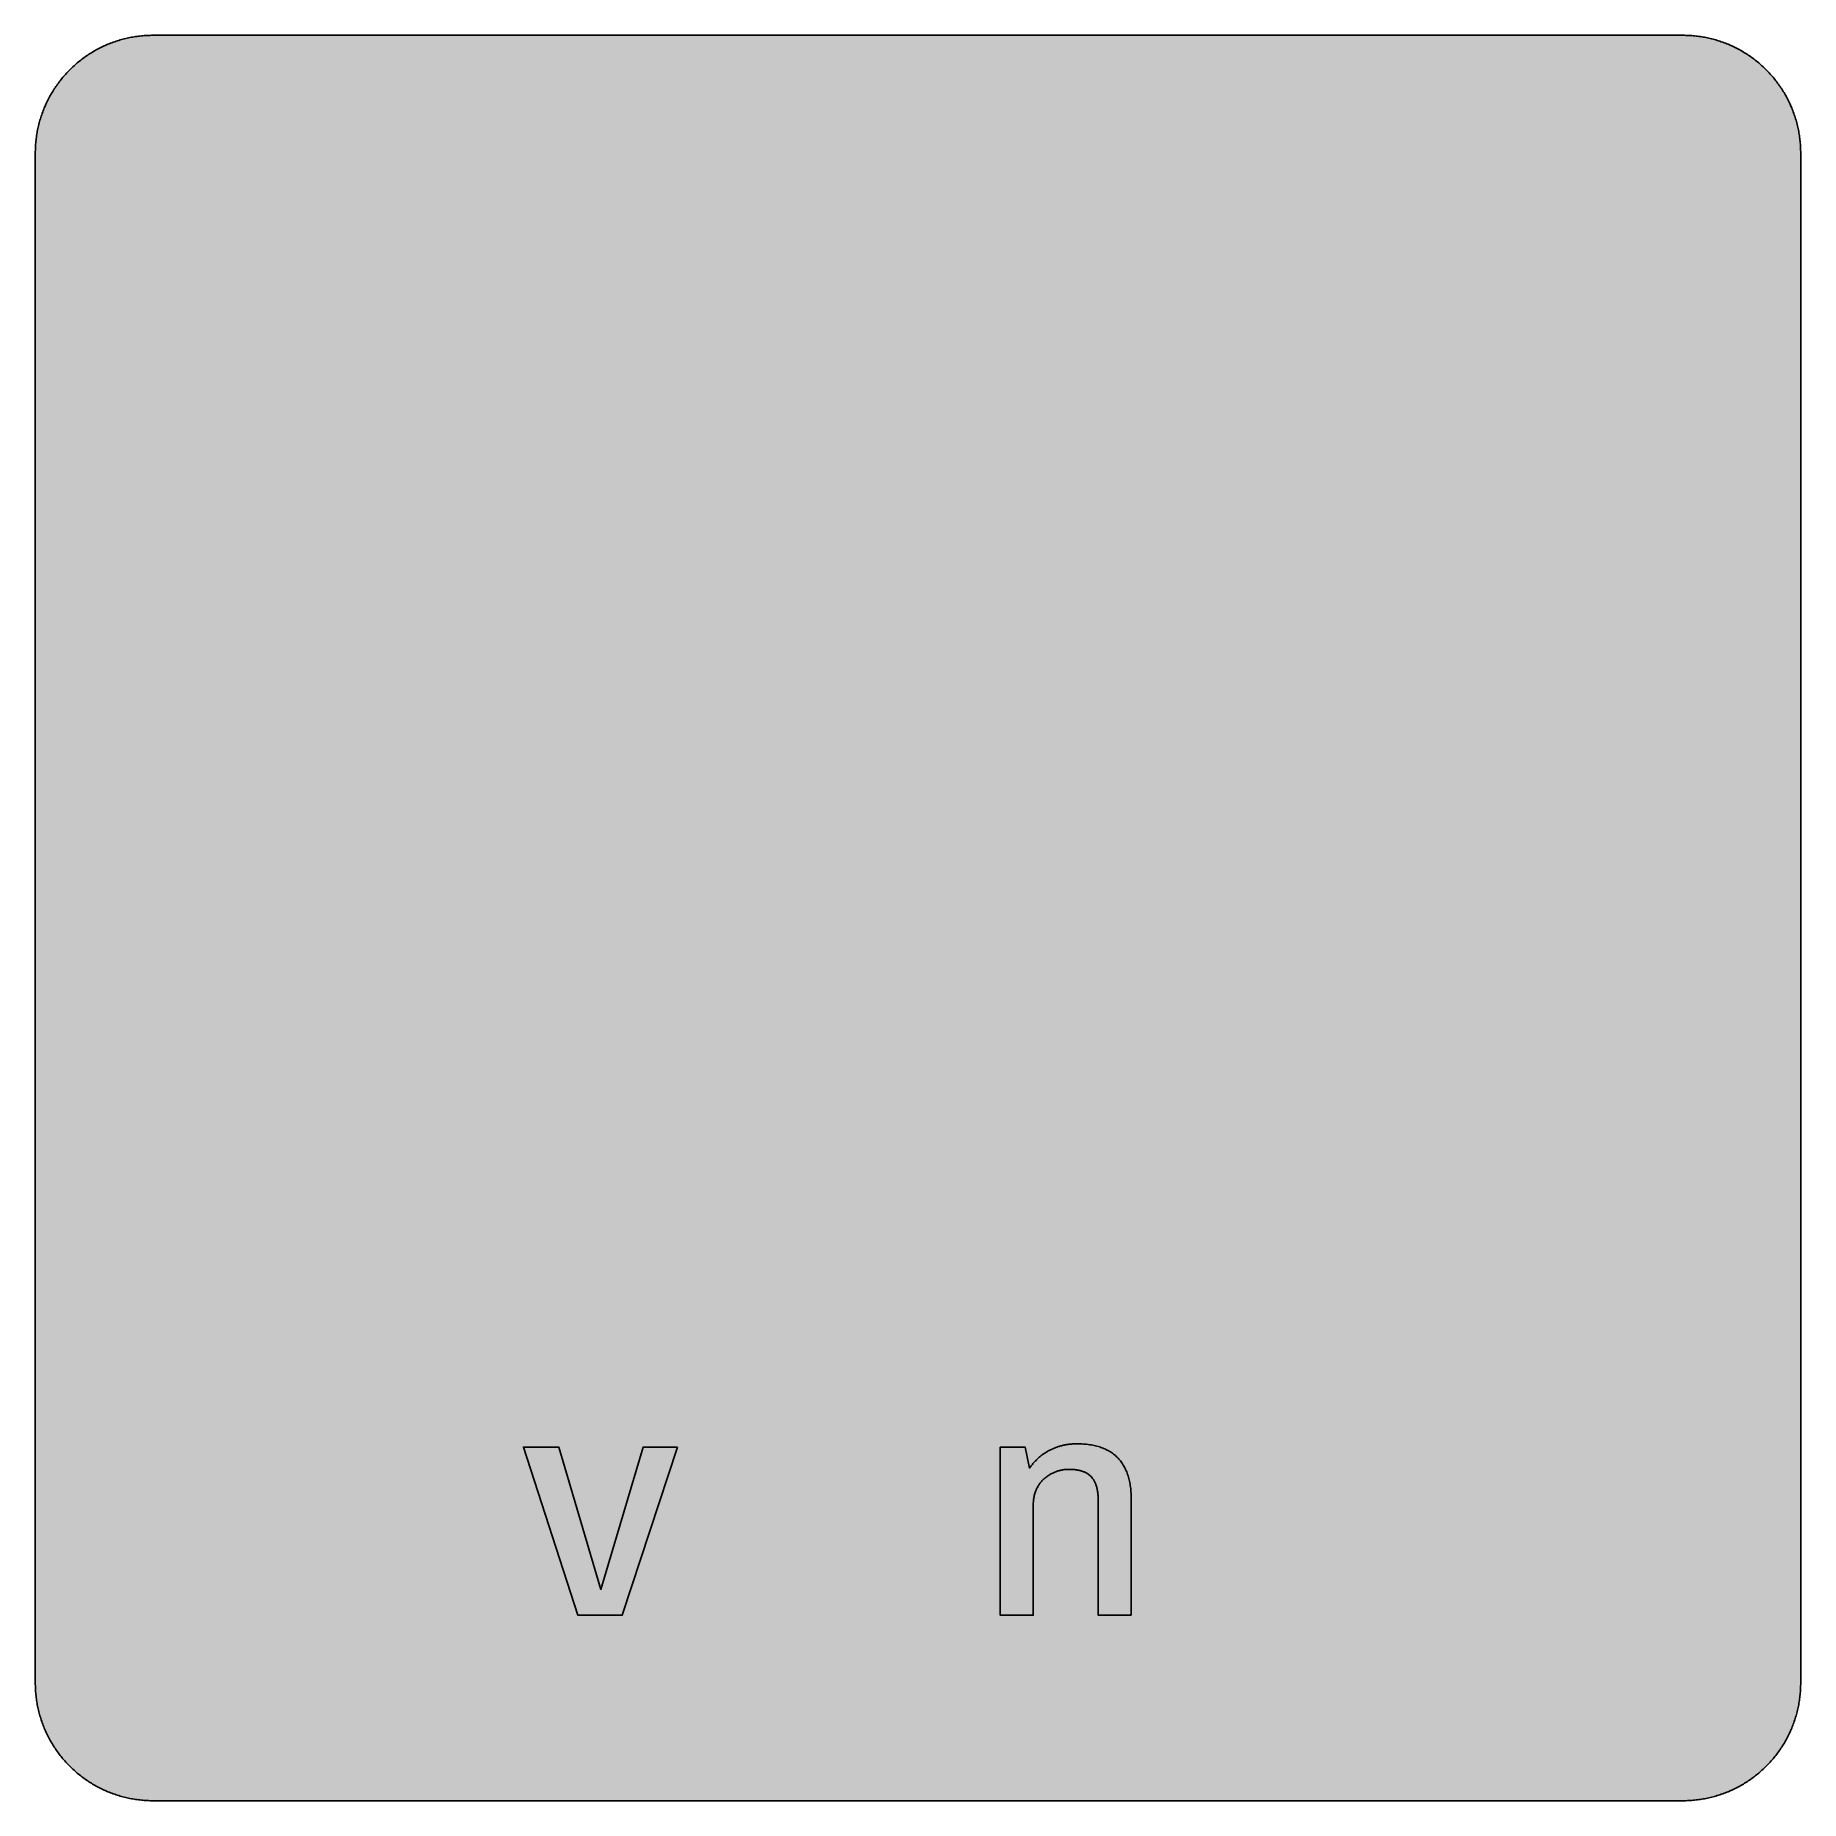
# Model space of a CAD drawing. Header units: millimetres. Extents: x 0 to 212, y 0 to 212.
import ezdxf

# ---------------------------------------------------------------- set-up
doc = ezdxf.new("R2010")
doc.units = ezdxf.units.MM

msp = doc.modelspace()

# ---------------------------------------------------------------- hatches: boundary and pattern name
for color, points in [(254, [(14.1633, 0.0536), (13.9878, 0.0533), (13.8125, 0.0559), (13.6373, 0.061), (13.462, 0.0686), (13.2893, 0.0787), (13.114, 0.0914), (12.9413, 0.1041), (12.7686, 0.1219), (12.5959, 0.1397), (12.4231, 0.16), (12.2504, 0.1829), (12.0777, 0.2057), (11.9075, 0.2337), (11.7373, 0.2616), (11.5672, 0.2921), (11.397, 0.3251), (11.2268, 0.3607), (11.0592, 0.3988), (10.8915, 0.4369), (10.7239, 0.4775), (10.5562, 0.5207), (10.3886, 0.5664), (10.2235, 0.6121), (10.0584, 0.6629), (9.8933, 0.7137), (9.7307, 0.7671), (9.5682, 0.8204), (9.4056, 0.8788), (9.2431, 0.9373), (9.083, 0.9982), (8.923, 1.0617), (8.763, 1.1252), (8.6055, 1.1938), (8.4455, 1.2624), (8.2906, 1.331), (8.1331, 1.4046), (7.9781, 1.4783), (7.8232, 1.5545), (7.6708, 1.6332), (7.5184, 1.7145), (7.366, 1.7958), (7.2161, 1.8796), (7.0663, 1.966), (6.919, 2.0523), (6.7716, 2.1438), (6.6243, 2.2352), (6.4795, 2.3266), (6.3348, 2.4232), (6.19, 2.5197), (6.0477, 2.6187), (5.908, 2.7178), (5.7683, 2.8194), (5.6286, 2.9235), (5.4915, 3.0302), (5.3543, 3.1369), (5.2197, 3.2461), (5.0851, 3.3579), (4.953, 3.4722), (4.8209, 3.5865), (4.6914, 3.7033), (4.5644, 3.8202), (4.4348, 3.9395), (4.3104, 4.0615), (4.1859, 4.1859), (4.0615, 4.3104), (3.9395, 4.4348), (3.8202, 4.5618), (3.7033, 4.6914), (3.5865, 4.8209), (3.4722, 4.953), (3.3579, 5.0851), (3.2487, 5.2197), (3.1369, 5.3543), (3.0302, 5.4915), (2.9235, 5.6286), (2.8194, 5.7683), (2.7178, 5.908), (2.6187, 6.0477), (2.5197, 6.19), (2.4232, 6.3348), (2.3266, 6.477), (2.2352, 6.6243), (2.1438, 6.7691), (2.0523, 6.9164), (1.966, 7.0663), (1.8796, 7.2161), (1.7958, 7.366), (1.7145, 7.5184), (1.6332, 7.6708), (1.5545, 7.8232), (1.4783, 7.9781), (1.4046, 8.1331), (1.331, 8.2906), (1.2598, 8.4455), (1.1913, 8.603), (1.1252, 8.763), (1.0592, 8.923), (0.9982, 9.083), (0.9373, 9.2431), (0.8763, 9.4056), (0.8204, 9.5682), (0.7645, 9.7307), (0.7112, 9.8933), (0.6604, 10.0584), (0.6121, 10.2235), (0.5639, 10.3911), (0.5207, 10.5562), (0.4775, 10.7239), (0.4343, 10.8915), (0.3962, 11.0592), (0.3607, 11.2268), (0.3251, 11.397), (0.2921, 11.5672), (0.2616, 11.7373), (0.2311, 11.9075), (0.2057, 12.0802), (0.1803, 12.2504), (0.1575, 12.4231), (0.1372, 12.5959), (0.1194, 12.7686), (0.1041, 12.9413), (0.0889, 13.1166), (0.0787, 13.2893), (0.0686, 13.4645), (0.061, 13.6373), (0.0559, 13.8125), (0.0508, 13.9878), (0.0508, 14.163), (0.0522, 197.6092), (0.0508, 197.7822), (0.0559, 197.9574), (0.061, 198.1327), (0.0686, 198.308), (0.0787, 198.4807), (0.0889, 198.6559), (0.1041, 198.8287), (0.1194, 199.0014), (0.1372, 199.1741), (0.1575, 199.3468), (0.1803, 199.5195), (0.2057, 199.6923), (0.2311, 199.8624), (0.2616, 200.0326), (0.2921, 200.2028), (0.3251, 200.373), (0.3607, 200.5432), (0.3962, 200.7108), (0.4343, 200.8784), (0.4775, 201.0461), (0.5207, 201.2137), (0.5639, 201.3814), (0.6121, 201.5465), (0.6604, 201.7116), (0.7112, 201.8767), (0.7645, 202.0392), (0.8204, 202.2018), (0.8763, 202.3643), (0.9373, 202.5269), (0.9982, 202.6869), (1.0592, 202.8469), (1.1252, 203.007), (1.1913, 203.1644), (1.2598, 203.3245), (1.331, 203.4794), (1.4046, 203.6369), (1.4783, 203.7918), (1.5545, 203.9468), (1.6332, 204.0992), (1.7145, 204.2516), (1.7958, 204.404), (1.8796, 204.5538), (1.966, 204.7037), (2.0523, 204.851), (2.1438, 204.9983), (2.2352, 205.1456), (2.3266, 205.2904), (2.4232, 205.4352), (2.5197, 205.58), (2.6187, 205.7222), (2.7178, 205.8619), (2.8194, 206.0016), (2.9235, 206.1413), (3.0302, 206.2785), (3.1369, 206.4156), (3.2487, 206.5503), (3.3579, 206.6849), (3.4722, 206.817), (3.5865, 206.949), (3.7033, 207.0786), (3.8202, 207.2056), (3.9395, 207.3351), (4.0615, 207.4596), (4.1859, 207.584), (4.3104, 207.7085), (4.4348, 207.8304), (4.5644, 207.9498), (4.6914, 208.0666), (4.8209, 208.1835), (4.953, 208.2978), (5.0851, 208.4121), (5.2197, 208.5213), (5.3543, 208.6331), (5.4915, 208.7397), (5.6286, 208.8464), (5.7683, 208.9506), (5.908, 209.0522), (6.0477, 209.1512), (6.19, 209.2503), (6.3348, 209.3468), (6.4795, 209.4433), (6.6243, 209.5348), (6.7716, 209.6262), (6.919, 209.7176), (7.0663, 209.804), (7.2161, 209.8904), (7.366, 209.9742), (7.5184, 210.0555), (7.6708, 210.1367), (7.8232, 210.2155), (7.9781, 210.2917), (8.1331, 210.3653), (8.2906, 210.439), (8.4455, 210.5101), (8.6055, 210.5787), (8.763, 210.6447), (8.923, 210.7108), (9.083, 210.7717), (9.2431, 210.8327), (9.4056, 210.8937), (9.5682, 210.9495), (9.7307, 211.0054), (9.8933, 211.0588), (10.0584, 211.1096), (10.2235, 211.1578), (10.3886, 211.2061), (10.5562, 211.2493), (10.7239, 211.2924), (10.8915, 211.3356), (11.0592, 211.3737), (11.2268, 211.4093), (11.397, 211.4448), (11.5672, 211.4779), (11.7373, 211.5083), (11.9075, 211.5388), (12.0777, 211.5642), (12.2504, 211.5896), (12.4231, 211.6125), (12.5959, 211.6328), (12.7686, 211.6506), (12.9413, 211.6658), (13.114, 211.6811), (13.2893, 211.6912), (13.462, 211.7014), (13.6373, 211.709), (13.8125, 211.7141), (13.9878, 211.7192), (14.163, 211.7192), (197.6078, 211.7203), (197.7822, 211.7192), (197.9574, 211.7141), (198.1327, 211.709), (198.3054, 211.7014), (198.4807, 211.6912), (198.6534, 211.6811), (198.8287, 211.6658), (199.0014, 211.6506), (199.1741, 211.6328), (199.3468, 211.6125), (199.5195, 211.5896), (199.6897, 211.5642), (199.8624, 211.5388), (200.0326, 211.5083), (200.2028, 211.4779), (200.373, 211.4448), (200.5432, 211.4093), (200.7108, 211.3737), (200.8784, 211.3356), (201.0461, 211.2924), (201.2137, 211.2493), (201.3788, 211.2061), (201.5465, 211.1578), (201.7116, 211.1096), (201.8767, 211.0588), (202.0392, 211.0054), (202.2018, 210.9495), (202.3643, 210.8937), (202.5269, 210.8327), (202.6869, 210.7717), (202.8469, 210.7108), (203.007, 210.6447), (203.167, 210.5787), (203.3245, 210.5101), (203.4794, 210.439), (203.6369, 210.3653), (203.7918, 210.2917), (203.9468, 210.2155), (204.0992, 210.1367), (204.2516, 210.0555), (204.404, 209.9742), (204.5538, 209.8904), (204.7037, 209.804), (204.8535, 209.7176), (205.0009, 209.6262), (205.1456, 209.5348), (205.293, 209.4433), (205.4352, 209.3468), (205.58, 209.2503), (205.7222, 209.1512), (205.8619, 209.0522), (206.0016, 208.9506), (206.1413, 208.8464), (206.2785, 208.7397), (206.4156, 208.6331), (206.5503, 208.5213), (206.6849, 208.4121), (206.817, 208.2978), (206.949, 208.1835), (207.0786, 208.0666), (207.2081, 207.9498), (207.3351, 207.8304), (207.4596, 207.7085), (207.584, 207.584), (207.7085, 207.4596), (207.8304, 207.3351), (207.9498, 207.2056), (208.0666, 207.0786), (208.1835, 206.949), (208.2978, 206.817), (208.4121, 206.6849), (208.5238, 206.5503), (208.6331, 206.4156), (208.7397, 206.2785), (208.8464, 206.1413), (208.9506, 206.0016), (209.0522, 205.8619), (209.1512, 205.7222), (209.2503, 205.58), (209.3468, 205.4352), (209.4433, 205.2904), (209.5348, 205.1456), (209.6262, 204.9983), (209.7176, 204.851), (209.804, 204.7037), (209.8904, 204.5538), (209.9742, 204.404), (210.0555, 204.2516), (210.1367, 204.0992), (210.2155, 203.9468), (210.2917, 203.7918), (210.3653, 203.6369), (210.439, 203.4794), (210.5076, 203.3245), (210.5762, 203.1644), (210.6447, 203.007), (210.7082, 202.8469), (210.7717, 202.6869), (210.8327, 202.5269), (210.8911, 202.3643), (210.9495, 202.2018), (211.0029, 202.0392), (211.0562, 201.8767), (211.107, 201.7116), (211.1578, 201.5465), (211.2035, 201.3814), (211.2493, 201.2137), (211.2924, 201.0461), (211.3331, 200.8784), (211.3712, 200.7108), (211.4093, 200.5432), (211.4448, 200.373), (211.4779, 200.2028), (211.5083, 200.0326), (211.5363, 199.8624), (211.5642, 199.6923), (211.5871, 199.5195), (211.6099, 199.3468), (211.6303, 199.1741), (211.648, 199.0014), (211.6658, 198.8287), (211.6785, 198.6559), (211.6912, 198.4807), (211.7014, 198.308), (211.709, 198.1327), (211.7141, 197.9574), (211.7166, 197.7822), (211.7166, 197.6069), (211.7189, 14.1647), (211.7166, 13.9878), (211.7141, 13.8125), (211.709, 13.6373), (211.7014, 13.4645), (211.6912, 13.2893), (211.6785, 13.1166), (211.6658, 12.9413), (211.648, 12.7686), (211.6303, 12.5959), (211.6099, 12.4231), (211.5871, 12.2504), (211.5642, 12.0802), (211.5363, 11.9075), (211.5083, 11.7373), (211.4779, 11.5672), (211.4448, 11.397), (211.4093, 11.2268), (211.3712, 11.0592), (211.3331, 10.8915), (211.2924, 10.7239), (211.2493, 10.5562), (211.2035, 10.3911), (211.1578, 10.2235), (211.107, 10.0584), (211.0562, 9.8933), (211.0029, 9.7307), (210.9495, 9.5682), (210.8911, 9.4056), (210.8327, 9.2431), (210.7717, 9.083), (210.7082, 8.923), (210.6447, 8.763), (210.5762, 8.603), (210.5076, 8.4455), (210.439, 8.2906), (210.3653, 8.1331), (210.2917, 7.9781), (210.2155, 7.8232), (210.1367, 7.6708), (210.0555, 7.5184), (209.9742, 7.366), (209.8904, 7.2161), (209.804, 7.0663), (209.7176, 6.9164), (209.6262, 6.7691), (209.5348, 6.6243), (209.4433, 6.477), (209.3468, 6.3348), (209.2503, 6.19), (209.1512, 6.0477), (209.0522, 5.908), (208.9506, 5.7683), (208.8464, 5.6286), (208.7397, 5.4915), (208.6331, 5.3543), (208.5238, 5.2197), (208.4121, 5.0851), (208.2978, 4.953), (208.1835, 4.8209), (208.0666, 4.6914), (207.9498, 4.5618), (207.8304, 4.4348), (207.7085, 4.3104), (207.584, 4.1859), (207.4596, 4.0615), (207.3351, 3.9395), (207.2081, 3.8202), (207.0786, 3.7033), (206.949, 3.5865), (206.817, 3.4722), (206.6849, 3.3579), (206.5503, 3.2461), (206.4156, 3.1369), (206.2785, 3.0302), (206.1413, 2.9235), (206.0016, 2.8194), (205.8619, 2.7178), (205.7222, 2.6187), (205.58, 2.5197), (205.4352, 2.4232), (205.293, 2.3266), (205.1456, 2.2352), (205.0009, 2.1438), (204.8535, 2.0523), (204.7037, 1.966), (204.5538, 1.8796), (204.404, 1.7958), (204.2516, 1.7145), (204.0992, 1.6332), (203.9468, 1.5545), (203.7918, 1.4783), (203.6369, 1.4046), (203.4794, 1.331), (203.3245, 1.2624), (203.167, 1.1938), (203.007, 1.1252), (202.8469, 1.0617), (202.6869, 0.9982), (202.5269, 0.9373), (202.3643, 0.8788), (202.2018, 0.8204), (202.0392, 0.7671), (201.8767, 0.7137), (201.7116, 0.6629), (201.5465, 0.6121), (201.3788, 0.5664), (201.2137, 0.5207), (201.0461, 0.4775), (200.8784, 0.4369), (200.7108, 0.3988), (200.5432, 0.3607), (200.373, 0.3251), (200.2028, 0.2921), (200.0326, 0.2616), (199.8624, 0.2337), (199.6897, 0.2057), (199.5195, 0.1829), (199.3468, 0.16), (199.1741, 0.1397), (199.0014, 0.1219), (198.8287, 0.1041), (198.6534, 0.0914), (198.4807, 0.0787), (198.3054, 0.0686), (198.1327, 0.061), (197.9574, 0.0559), (197.7822, 0.0533), (197.6069, 0.0533)]), (59, [(77.053, 42.4572), (72.941, 42.4572), (67.8575, 25.3817), (62.8124, 42.4572), (58.5819, 42.4572), (65.1013, 22.2786), (70.4176, 22.2786)]), (59, [(131.4595, 22.2786), (131.4595, 36.092), (131.4577, 36.2966), (131.4526, 36.4998), (131.445, 36.6979), (131.4348, 36.896), (131.4196, 37.0891), (131.4044, 37.2796), (131.384, 37.4675), (131.3612, 37.6504), (131.3358, 37.8333), (131.3053, 38.0111), (131.2748, 38.1864), (131.2393, 38.3565), (131.2012, 38.5267), (131.158, 38.6918), (131.1148, 38.8544), (131.0665, 39.0119), (131.0157, 39.1693), (130.9624, 39.3217), (130.904, 39.4716), (130.843, 39.6164), (130.7795, 39.7612), (130.7135, 39.9009), (130.6424, 40.038), (130.5687, 40.1726), (130.4925, 40.3022), (130.4138, 40.4292), (130.3299, 40.5536), (130.2436, 40.6756), (130.1547, 40.7924), (130.0632, 40.9067), (129.9667, 41.0185), (129.8677, 41.1251), (129.7635, 41.2318), (129.6594, 41.3334), (129.5502, 41.4299), (129.4359, 41.5265), (129.3216, 41.6179), (129.2022, 41.7068), (129.0777, 41.7906), (128.9533, 41.8744), (128.8237, 41.9506), (128.6916, 42.0268), (128.5545, 42.1005), (128.4148, 42.1691), (128.2725, 42.2326), (128.1252, 42.2961), (127.9779, 42.3545), (127.823, 42.4104), (127.668, 42.4612), (127.508, 42.512), (127.3429, 42.5577), (127.1778, 42.5983), (127.0051, 42.639), (126.8324, 42.6745), (126.6546, 42.705), (126.4742, 42.7355), (126.2888, 42.7609), (126.1008, 42.7812), (125.9103, 42.8015), (125.7148, 42.8168), (125.5166, 42.8269), (125.316, 42.8371), (125.1102, 42.8422), (124.8994, 42.8422), (124.7978, 42.8422), (124.6962, 42.8396), (124.5946, 42.8371), (124.493, 42.832), (124.3914, 42.8269), (124.2924, 42.8193), (124.1908, 42.8092), (124.0892, 42.799), (123.9901, 42.7863), (123.8885, 42.7736), (123.7894, 42.7609), (123.6904, 42.7431), (123.5913, 42.7279), (123.4923, 42.7076), (123.3932, 42.6872), (123.2941, 42.6669), (123.1976, 42.6441), (123.0986, 42.6187), (123.002, 42.5933), (122.9055, 42.5653), (122.809, 42.5374), (122.7125, 42.5069), (122.6185, 42.4764), (122.522, 42.4434), (122.428, 42.4104), (122.334, 42.3748), (122.24, 42.3367), (122.1486, 42.2986), (122.0546, 42.258), (121.9632, 42.2173), (121.8717, 42.1742), (121.7803, 42.131), (121.6914, 42.0853), (121.6, 42.037), (121.5111, 41.9887), (121.4247, 41.9379), (121.3358, 41.8871), (121.2494, 41.8338), (121.1631, 41.7779), (121.0767, 41.722), (120.9929, 41.6662), (120.9091, 41.6077), (120.8253, 41.5468), (120.7414, 41.4833), (120.6602, 41.4223), (120.5789, 41.3563), (120.4976, 41.2902), (120.4189, 41.2217), (120.3401, 41.1531), (120.2639, 41.082), (120.1852, 41.0108), (120.109, 40.9372), (120.0353, 40.861), (119.9617, 40.7848), (119.888, 40.706), (119.8143, 40.6248), (119.7432, 40.5435), (119.6721, 40.4622), (119.6035, 40.3784), (119.5349, 40.292), (119.4689, 40.2031), (119.4029, 40.1142), (119.3368, 40.0253), (119.2733, 39.9313), (118.7305, 42.4572), (115.7429, 42.4572), (115.7429, 22.2786), (119.7007, 22.2786), (119.7007, 35.5103), (119.7, 35.6464), (119.7051, 35.781), (119.7153, 35.9131), (119.7254, 36.0426), (119.7407, 36.1696), (119.7585, 36.2966), (119.7813, 36.4185), (119.8042, 36.5404), (119.8321, 36.6573), (119.8626, 36.7741), (119.8956, 36.8859), (119.9312, 36.9976), (119.9693, 37.1069), (120.0099, 37.2135), (120.0531, 37.3177), (120.0988, 37.4193), (120.1471, 37.5209), (120.1979, 37.6174), (120.2512, 37.7139), (120.3046, 37.8054), (120.363, 37.8968), (120.4214, 37.9857), (120.4824, 38.0721), (120.5459, 38.1559), (120.6119, 38.2372), (120.6779, 38.3184), (120.7491, 38.3946), (120.8176, 38.4708), (120.8913, 38.5445), (120.965, 38.6131), (121.0386, 38.6842), (121.1148, 38.7502), (121.1936, 38.8137), (121.2723, 38.8772), (121.3536, 38.9357), (121.4349, 38.9941), (121.5187, 39.05), (121.6025, 39.1033), (121.6863, 39.1566), (121.7727, 39.2049), (121.859, 39.2532), (121.9454, 39.2989), (122.0343, 39.3421), (122.1232, 39.3827), (122.2121, 39.4208), (122.301, 39.4589), (122.3924, 39.4919), (122.4839, 39.5249), (122.5728, 39.558), (122.6642, 39.5859), (122.7557, 39.6113), (122.8471, 39.6367), (122.9385, 39.6596), (123.03, 39.6799), (123.1214, 39.7002), (123.2129, 39.7154), (123.3043, 39.7307), (123.3957, 39.7434), (123.4846, 39.7535), (123.5761, 39.7637), (123.665, 39.7688), (123.7539, 39.7739), (123.8428, 39.7764), (123.9291, 39.7789), (124.0409, 39.7764), (124.1527, 39.7764), (124.2593, 39.7713), (124.366, 39.7662), (124.4702, 39.7612), (124.5743, 39.751), (124.6759, 39.7434), (124.775, 39.7307), (124.8715, 39.718), (124.968, 39.7027), (125.062, 39.6875), (125.1534, 39.6697), (125.2423, 39.6494), (125.3312, 39.6291), (125.4176, 39.6062), (125.5014, 39.5808), (125.5852, 39.5554), (125.6665, 39.5275), (125.7452, 39.497), (125.824, 39.464), (125.9002, 39.431), (125.9738, 39.3954), (126.045, 39.3573), (126.1161, 39.3167), (126.1847, 39.276), (126.2532, 39.2328), (126.3167, 39.1871), (126.3802, 39.1389), (126.4412, 39.0906), (126.5022, 39.0398), (126.5606, 38.9865), (126.6165, 38.9306), (126.6723, 38.8722), (126.7231, 38.8112), (126.7739, 38.7502), (126.8247, 38.6842), (126.873, 38.6182), (126.9187, 38.5496), (126.9619, 38.4785), (127.0051, 38.4048), (127.0457, 38.3286), (127.0838, 38.2499), (127.1194, 38.1711), (127.1549, 38.0873), (127.1905, 38.0009), (127.221, 37.9146), (127.2515, 37.8257), (127.2794, 37.7317), (127.3073, 37.6377), (127.3302, 37.5387), (127.3556, 37.4396), (127.3759, 37.3355), (127.3962, 37.2313), (127.414, 37.1246), (127.4293, 37.0129), (127.4445, 36.9011), (127.4572, 36.7843), (127.4674, 36.6649), (127.4775, 36.5455), (127.4851, 36.4211), (127.4902, 36.2941), (127.4953, 36.1645), (127.4978, 36.0324), (127.4978, 35.8978), (127.5002, 22.2786)])]:
    msp.add_hatch(color=color).paths.add_polyline_path(points)
h = msp.add_hatch(color=59)
h.paths.add_polyline_path([(14.1633, 3.5814), (13.8887, 3.5839), (13.6169, 3.5941), (13.3477, 3.6119), (13.081, 3.6347), (12.8143, 3.6652), (12.5501, 3.7008), (12.2885, 3.7465), (12.0294, 3.7948), (11.7729, 3.8506), (11.5164, 3.9141), (11.2649, 3.9827), (11.016, 4.0564), (10.7671, 4.1351), (10.5232, 4.2215), (10.2819, 4.3129), (10.0432, 4.412), (9.8069, 4.5161), (9.5733, 4.6228), (9.3447, 4.7371), (9.1186, 4.8565), (8.8951, 4.9809), (8.6741, 5.113), (8.4582, 5.2476), (8.2448, 5.3873), (8.0366, 5.5321), (7.8308, 5.682), (7.6276, 5.8369), (7.4295, 5.9969), (7.2365, 6.1595), (7.046, 6.3297), (6.8605, 6.5024), (6.6777, 6.6802), (6.5024, 6.8605), (6.3271, 7.046), (6.1595, 7.2365), (5.9969, 7.432), (5.8369, 7.6302), (5.682, 7.8308), (5.5321, 8.0366), (5.3873, 8.2448), (5.2451, 8.4582), (5.1105, 8.6741), (4.9809, 8.8951), (4.8565, 9.1186), (4.7371, 9.3447), (4.6228, 9.5758), (4.5136, 9.8069), (4.4094, 10.0432), (4.3129, 10.2819), (4.2215, 10.5232), (4.1351, 10.7696), (4.0538, 11.016), (3.9802, 11.2649), (3.9116, 11.5189), (3.8506, 11.7729), (3.7948, 12.0294), (3.744, 12.2911), (3.7008, 12.5527), (3.6627, 12.8143), (3.6322, 13.081), (3.6093, 13.3502), (3.5916, 13.6195), (3.5814, 13.8913), (3.5789, 14.163), (3.58, 197.6092), (3.5814, 197.8812), (3.5916, 198.153), (3.6093, 198.4223), (3.6322, 198.689), (3.6627, 198.9557), (3.7008, 199.2198), (3.744, 199.4814), (3.7948, 199.7405), (3.8506, 199.9971), (3.9116, 200.2536), (3.9802, 200.5051), (4.0538, 200.754), (4.1351, 201.0029), (4.2215, 201.2467), (4.3129, 201.488), (4.4094, 201.7268), (4.5136, 201.963), (4.6228, 202.1967), (4.7371, 202.4253), (4.8565, 202.6514), (4.9809, 202.8749), (5.1105, 203.0959), (5.2451, 203.3118), (5.3873, 203.5251), (5.5321, 203.7334), (5.682, 203.9391), (5.8369, 204.1423), (5.9969, 204.3405), (6.1595, 204.5335), (6.3271, 204.724), (6.5024, 204.9094), (6.6777, 205.0923), (6.8605, 205.2676), (7.046, 205.4428), (7.2365, 205.6105), (7.4295, 205.773), (7.6276, 205.933), (7.8308, 206.088), (8.0366, 206.2378), (8.2448, 206.3826), (8.4582, 206.5249), (8.6741, 206.6595), (8.8951, 206.789), (9.1186, 206.9135), (9.3447, 207.0329), (9.5733, 207.1472), (9.8069, 207.2564), (10.0432, 207.3605), (10.2819, 207.457), (10.5232, 207.5485), (10.7671, 207.6348), (11.016, 207.7161), (11.2649, 207.7898), (11.5164, 207.8584), (11.7729, 207.9193), (12.0294, 207.9752), (12.2885, 208.026), (12.5501, 208.0692), (12.8143, 208.1073), (13.081, 208.1378), (13.3477, 208.1606), (13.6169, 208.1784), (13.8887, 208.1886), (14.163, 208.1911), (197.6078, 208.1925), (197.8787, 208.1886), (198.1505, 208.1784), (198.4197, 208.1606), (198.689, 208.1378), (198.9557, 208.1073), (199.2173, 208.0692), (199.4789, 208.026), (199.7405, 207.9752), (199.9971, 207.9193), (200.2511, 207.8584), (200.5051, 207.7898), (200.754, 207.7161), (201.0004, 207.6348), (201.2467, 207.5485), (201.488, 207.457), (201.7268, 207.3605), (201.963, 207.2564), (202.1942, 207.1472), (202.4253, 207.0329), (202.6514, 206.9135), (202.8749, 206.789), (203.0959, 206.6595), (203.3118, 206.5249), (203.5251, 206.3826), (203.7334, 206.2378), (203.9391, 206.088), (204.1398, 205.933), (204.3379, 205.773), (204.5335, 205.6105), (204.724, 205.4428), (204.9094, 205.2676), (205.0898, 205.0923), (205.2676, 204.9094), (205.4403, 204.724), (205.6105, 204.5335), (205.773, 204.3405), (205.933, 204.1423), (206.088, 203.9391), (206.2378, 203.7334), (206.3826, 203.5251), (206.5223, 203.3118), (206.6569, 203.0959), (206.789, 202.8749), (206.9135, 202.6514), (207.0329, 202.4253), (207.1472, 202.1967), (207.2538, 201.963), (207.358, 201.7268), (207.457, 201.488), (207.5485, 201.2467), (207.6348, 201.0029), (207.7136, 200.754), (207.7872, 200.5051), (207.8558, 200.2536), (207.9193, 199.9971), (207.9752, 199.7405), (208.0235, 199.4814), (208.0692, 199.2198), (208.1047, 198.9557), (208.1352, 198.689), (208.1581, 198.4223), (208.1759, 198.153), (208.186, 197.8812), (208.1911, 197.6069), (208.1911, 14.1647), (208.186, 13.8913), (208.1759, 13.6195), (208.1581, 13.3502), (208.1352, 13.081), (208.1047, 12.8143), (208.0692, 12.5527), (208.0235, 12.2911), (207.9752, 12.0294), (207.9193, 11.7729), (207.8558, 11.5189), (207.7872, 11.2649), (207.7136, 11.016), (207.6348, 10.7696), (207.5485, 10.5232), (207.457, 10.2819), (207.358, 10.0432), (207.2538, 9.8069), (207.1472, 9.5758), (207.0329, 9.3447), (206.9135, 9.1186), (206.789, 8.8951), (206.6569, 8.6741), (206.5223, 8.4582), (206.3826, 8.2448), (206.2378, 8.0366), (206.088, 7.8308), (205.933, 7.6302), (205.773, 7.432), (205.6105, 7.2365), (205.4403, 7.046), (205.2676, 6.8605), (205.0898, 6.6802), (204.9094, 6.5024), (204.724, 6.3297), (204.5335, 6.1595), (204.3379, 5.9969), (204.1398, 5.8369), (203.9391, 5.682), (203.7334, 5.5321), (203.5251, 5.3873), (203.3118, 5.2476), (203.0959, 5.113), (202.8749, 4.9809), (202.6514, 4.8565), (202.4253, 4.7371), (202.1942, 4.6228), (201.963, 4.5161), (201.7268, 4.412), (201.488, 4.3129), (201.2467, 4.2215), (201.0004, 4.1351), (200.754, 4.0564), (200.5051, 3.9827), (200.2511, 3.9141), (199.9971, 3.8506), (199.7405, 3.7948), (199.4789, 3.7465), (199.2173, 3.7008), (198.9557, 3.6652), (198.689, 3.6347), (198.4197, 3.6119), (198.1505, 3.5941), (197.8787, 3.5839), (197.6069, 3.5789)])
h.paths.add_polyline_path([(14.1633, 8.8731), (14.0259, 8.8748), (13.8887, 8.8798), (13.7541, 8.8875), (13.622, 8.9002), (13.4874, 8.9154), (13.3553, 8.9332), (13.2258, 8.9535), (13.0962, 8.9789), (12.9667, 9.0068), (12.8397, 9.0373), (12.7127, 9.0729), (12.5882, 9.1084), (12.4663, 9.1491), (12.3419, 9.1923), (12.2225, 9.238), (12.1031, 9.2888), (11.9837, 9.3396), (11.8694, 9.3929), (11.7526, 9.4513), (11.6408, 9.5098), (11.5291, 9.5733), (11.4198, 9.6368), (11.3106, 9.7053), (11.2039, 9.7765), (11.0998, 9.8476), (10.9957, 9.9238), (10.8966, 10), (10.7975, 10.0787), (10.6985, 10.1625), (10.6045, 10.2464), (10.5105, 10.3327), (10.4216, 10.4216), (10.3327, 10.5131), (10.2464, 10.6045), (10.16, 10.701), (10.0787, 10.7975), (10, 10.8966), (9.9212, 10.9982), (9.8476, 11.0998), (9.7739, 11.2039), (9.7053, 11.3106), (9.6368, 11.4198), (9.5707, 11.5291), (9.5098, 11.6408), (9.4488, 11.7551), (9.3929, 11.8694), (9.337, 11.9863), (9.2862, 12.1031), (9.238, 12.2225), (9.1923, 12.3444), (9.1491, 12.4663), (9.1084, 12.5908), (9.0703, 12.7152), (9.0373, 12.8397), (9.0068, 12.9692), (8.9789, 13.0962), (8.9535, 13.2258), (8.9306, 13.3579), (8.9129, 13.4899), (8.8976, 13.622), (8.8849, 13.7566), (8.8773, 13.8913), (8.8722, 14.0259), (8.8697, 14.163), (8.8717, 197.6092), (8.8722, 197.7441), (8.8773, 197.8812), (8.8849, 198.0159), (8.8976, 198.1479), (8.9129, 198.2826), (8.9306, 198.4146), (8.9535, 198.5442), (8.9789, 198.6737), (9.0068, 198.8033), (9.0373, 198.9303), (9.0703, 199.0573), (9.1084, 199.1817), (9.1491, 199.3036), (9.1923, 199.4281), (9.238, 199.5475), (9.2862, 199.6669), (9.337, 199.7862), (9.3929, 199.9005), (9.4488, 200.0174), (9.5098, 200.1291), (9.5707, 200.2409), (9.6368, 200.3501), (9.7053, 200.4593), (9.7739, 200.566), (9.8476, 200.6702), (9.9212, 200.7743), (10, 200.8734), (10.0787, 200.9724), (10.16, 201.0715), (10.2464, 201.1655), (10.3327, 201.2594), (10.4216, 201.3483), (10.5105, 201.4372), (10.6045, 201.5236), (10.6985, 201.61), (10.7975, 201.6912), (10.8966, 201.77), (10.9957, 201.8487), (11.0998, 201.9224), (11.2039, 201.996), (11.3106, 202.0646), (11.4198, 202.1332), (11.5291, 202.1992), (11.6408, 202.2602), (11.7526, 202.3212), (11.8694, 202.377), (11.9837, 202.4329), (12.1031, 202.4837), (12.2225, 202.532), (12.3419, 202.5777), (12.4663, 202.6209), (12.5882, 202.6615), (12.7127, 202.6996), (12.8397, 202.7326), (12.9667, 202.7631), (13.0962, 202.7911), (13.2258, 202.8165), (13.3553, 202.8393), (13.4874, 202.8571), (13.622, 202.8723), (13.7541, 202.885), (13.8887, 202.8927), (14.0259, 202.8977), (14.163, 202.9003), (197.6078, 202.9008), (197.7441, 202.8977), (197.8787, 202.8927), (198.0133, 202.885), (198.1479, 202.8723), (198.28, 202.8571), (198.4121, 202.8393), (198.5442, 202.8165), (198.6737, 202.7911), (198.8007, 202.7631), (198.9303, 202.7326), (199.0547, 202.6996), (199.1792, 202.6615), (199.3036, 202.6209), (199.4256, 202.5777), (199.5475, 202.532), (199.6669, 202.4837), (199.7837, 202.4329), (199.9005, 202.377), (200.0148, 202.3212), (200.1291, 202.2602), (200.2409, 202.1992), (200.3501, 202.1332), (200.4593, 202.0646), (200.566, 201.996), (200.6702, 201.9224), (200.7718, 201.8487), (200.8734, 201.77), (200.9724, 201.6912), (201.0689, 201.61), (201.1655, 201.5236), (201.2569, 201.4372), (201.3483, 201.3483), (201.4372, 201.2594), (201.5236, 201.1655), (201.6074, 201.0715), (201.6912, 200.9724), (201.77, 200.8734), (201.8462, 200.7743), (201.9224, 200.6702), (201.9935, 200.566), (202.0646, 200.4593), (202.1332, 200.3501), (202.1967, 200.2409), (202.2602, 200.1291), (202.3186, 200.0174), (202.377, 199.9005), (202.4304, 199.7862), (202.4812, 199.6669), (202.532, 199.5475), (202.5777, 199.4281), (202.6209, 199.3036), (202.6615, 199.1817), (202.6971, 199.0573), (202.7326, 198.9303), (202.7631, 198.8033), (202.7911, 198.6737), (202.8165, 198.5442), (202.8368, 198.4146), (202.8546, 198.2826), (202.8698, 198.1479), (202.8825, 198.0159), (202.8901, 197.8812), (202.8952, 197.7441), (202.8977, 197.6069), (202.8994, 14.1647), (202.8952, 14.0259), (202.8901, 13.8913), (202.8825, 13.7566), (202.8698, 13.622), (202.8546, 13.4899), (202.8368, 13.3579), (202.8165, 13.2258), (202.7911, 13.0962), (202.7631, 12.9692), (202.7326, 12.8397), (202.6971, 12.7152), (202.6615, 12.5908), (202.6209, 12.4663), (202.5777, 12.3444), (202.532, 12.2225), (202.4812, 12.1031), (202.4304, 11.9863), (202.377, 11.8694), (202.3186, 11.7551), (202.2602, 11.6408), (202.1967, 11.5291), (202.1332, 11.4198), (202.0646, 11.3106), (201.9935, 11.2039), (201.9224, 11.0998), (201.8462, 10.9982), (201.77, 10.8966), (201.6912, 10.7975), (201.6074, 10.701), (201.5236, 10.6045), (201.4372, 10.5131), (201.3483, 10.4216), (201.2569, 10.3327), (201.1655, 10.2464), (201.0689, 10.1625), (200.9724, 10.0787), (200.8734, 10), (200.7718, 9.9238), (200.6702, 9.8476), (200.566, 9.7765), (200.4593, 9.7053), (200.3501, 9.6368), (200.2409, 9.5733), (200.1291, 9.5098), (200.0148, 9.4513), (199.9005, 9.3929), (199.7837, 9.3396), (199.6669, 9.2888), (199.5475, 9.238), (199.4256, 9.1923), (199.3036, 9.1491), (199.1792, 9.1084), (199.0547, 9.0729), (198.9303, 9.0373), (198.8007, 9.0068), (198.6737, 8.9789), (198.5442, 8.9535), (198.4121, 8.9332), (198.28, 8.9154), (198.1479, 8.9002), (198.0133, 8.8875), (197.8787, 8.8798), (197.7441, 8.8748), (197.6069, 8.8722)], flags=16)
h = msp.add_hatch(color=59)
h.paths.add_polyline_path([(100.5939, 187.0258), (94.7967, 187.0258), (94.6506, 187.0227), (94.5058, 187.0177), (94.3635, 187.0126), (94.2188, 187.0024), (94.0765, 186.9872), (93.9368, 186.9719), (93.7946, 186.9542), (93.6549, 186.9313), (93.5152, 186.9084), (93.378, 186.8805), (93.2409, 186.8526), (93.1037, 186.8195), (92.9665, 186.784), (92.8319, 186.7459), (92.6973, 186.7052), (92.5652, 186.6646), (92.4331, 186.6189), (92.3036, 186.5706), (92.1741, 186.5198), (92.0445, 186.4665), (91.9175, 186.4106), (91.7931, 186.3547), (91.6686, 186.2938), (91.5441, 186.2303), (91.4222, 186.1668), (91.3028, 186.0982), (91.1835, 186.0296), (91.0641, 185.9585), (90.9472, 185.8848), (90.8329, 185.8061), (90.7212, 185.7299), (90.6094, 185.6486), (90.4977, 185.5648), (90.3884, 185.481), (90.2818, 185.3921), (90.1776, 185.3032), (90.0735, 185.2117), (89.9719, 185.1177), (89.8728, 185.0238), (89.7738, 184.9272), (89.6772, 184.8256), (89.5833, 184.7266), (89.4918, 184.6224), (89.4004, 184.5183), (89.3115, 184.4091), (89.2251, 184.3024), (89.1413, 184.1906), (89.06, 184.0789), (88.9787, 183.9646), (88.9025, 183.8477), (88.8263, 183.7309), (88.7527, 183.6115), (88.6816, 183.4896), (88.6104, 183.3677), (88.5444, 183.2432), (88.4809, 183.1162), (88.4199, 182.9892), (88.359, 182.8597), (88.3031, 182.7301), (88.2472, 182.5981), (88.1964, 182.4634), (88.1456, 182.3288), (88.0999, 182.1942), (88.0542, 182.0545), (82.9331, 165.5064), (82.8777, 165.5166), (82.8243, 165.5267), (82.7684, 165.5369), (82.7151, 165.547), (82.6618, 165.5572), (82.6059, 165.5674), (82.5525, 165.5775), (82.4992, 165.5877), (82.4433, 165.5978), (82.39, 165.6055), (82.3341, 165.6156), (82.2808, 165.6258), (82.2274, 165.6334), (82.1715, 165.641), (82.1182, 165.6512), (82.0623, 165.6588), (82.009, 165.6664), (81.9531, 165.674), (81.8998, 165.6842), (81.8439, 165.6918), (81.7905, 165.6994), (81.7347, 165.7045), (81.6813, 165.7121), (81.6254, 165.7198), (81.5721, 165.7274), (81.5162, 165.7325), (81.4629, 165.7401), (81.407, 165.7452), (81.3537, 165.7528), (81.2978, 165.7579), (81.2419, 165.7629), (81.1886, 165.7706), (81.1327, 165.7756), (81.0793, 165.7807), (81.0235, 165.7858), (80.9676, 165.7909), (80.9142, 165.796), (80.8584, 165.7985), (80.805, 165.8036), (80.7491, 165.8087), (80.6933, 165.8112), (80.6399, 165.8163), (80.584, 165.8188), (80.5282, 165.8239), (80.4748, 165.8264), (80.4189, 165.829), (80.3631, 165.8341), (80.3097, 165.8366), (80.2538, 165.8391), (80.198, 165.8417), (80.1421, 165.8442), (80.0887, 165.8442), (80.0329, 165.8468), (79.977, 165.8493), (79.9236, 165.8518), (79.8678, 165.8518), (79.8119, 165.8544), (79.756, 165.8544), (79.7027, 165.8569), (79.6468, 165.8569), (79.5909, 165.8569), (79.5376, 165.8569), (79.4817, 165.8569), (79.4258, 165.8569), (79.2074, 165.8569), (78.9889, 165.8518), (78.7705, 165.8468), (78.552, 165.8366), (78.3336, 165.8239), (78.1152, 165.8087), (77.8993, 165.7909), (77.6834, 165.7706), (77.4675, 165.7477), (77.2516, 165.7223), (77.0357, 165.6944), (76.8223, 165.6639), (76.6089, 165.6309), (76.3956, 165.5953), (76.1822, 165.5572), (75.9689, 165.5166), (75.758, 165.4708), (75.5472, 165.4251), (75.3364, 165.3769), (75.1281, 165.3261), (74.9173, 165.2727), (74.7116, 165.2143), (74.5033, 165.1559), (74.2975, 165.0949), (74.0918, 165.0314), (73.8861, 164.9654), (73.6829, 164.8968), (73.4797, 164.8257), (73.2765, 164.752), (73.0758, 164.6758), (72.8751, 164.5971), (72.677, 164.5158), (72.4789, 164.432), (72.2808, 164.3456), (72.0852, 164.2567), (71.8896, 164.1653), (71.6966, 164.0738), (71.5035, 163.9773), (71.3105, 163.8808), (71.12, 163.7792), (70.932, 163.6776), (70.7441, 163.5709), (70.5561, 163.4642), (70.3707, 163.355), (70.1853, 163.2433), (70.0024, 163.129), (69.8221, 163.0121), (69.6417, 162.8927), (69.4614, 162.7734), (69.2836, 162.6489), (69.1083, 162.5244), (68.9331, 162.3974), (68.7578, 162.2654), (68.5876, 162.1333), (68.4174, 161.9987), (68.2473, 161.864), (68.0796, 161.7243), (67.9145, 161.5821), (67.7494, 161.4399), (67.5869, 161.2951), (67.4268, 161.1478), (67.2668, 160.9979), (67.1093, 160.8455), (66.9544, 160.6906), (66.7995, 160.5356), (66.6471, 160.3781), (66.4972, 160.2181), (66.3499, 160.0581), (66.2051, 159.8955), (66.0629, 159.7304), (65.9206, 159.5653), (65.7809, 159.3977), (65.6463, 159.2275), (65.5117, 159.0573), (65.3796, 158.8872), (65.2475, 158.7119), (65.1205, 158.5366), (64.9961, 158.3614), (64.8716, 158.1836), (64.7522, 158.0032), (64.6328, 157.8229), (64.516, 157.6426), (64.4017, 157.4597), (64.2899, 157.2743), (64.1807, 157.0888), (64.074, 156.9009), (63.9674, 156.7129), (63.8658, 156.525), (63.7642, 156.3345), (63.6676, 156.1414), (63.5711, 155.9484), (63.4797, 155.7553), (63.3882, 155.5598), (63.2993, 155.3642), (63.213, 155.1661), (63.1292, 154.9679), (63.0479, 154.7698), (62.9691, 154.5692), (62.8929, 154.3685), (62.8193, 154.1653), (62.7482, 153.9621), (62.6796, 153.7589), (62.6135, 153.5532), (62.55, 153.3474), (62.4891, 153.1417), (62.4307, 152.9334), (62.3722, 152.7277), (62.3189, 152.5168), (62.2681, 152.3086), (62.2198, 152.0977), (62.1741, 151.8869), (62.1284, 151.6761), (62.0878, 151.4627), (62.0497, 151.2494), (62.0141, 151.036), (61.9811, 150.8227), (61.9506, 150.6093), (61.9227, 150.3934), (61.8973, 150.1775), (61.8744, 149.9616), (61.8541, 149.7457), (61.8363, 149.5298), (61.8211, 149.3114), (61.8084, 149.0929), (61.7982, 148.8745), (61.7931, 148.656), (61.788, 148.4376), (61.788, 148.2192), (61.788, 148.0007), (61.7931, 147.7797), (61.7982, 147.5613), (61.8084, 147.3454), (61.8211, 147.127), (61.8363, 146.9085), (61.8541, 146.6926), (61.8744, 146.4767), (61.8973, 146.2583), (61.9227, 146.0449), (61.9506, 145.829), (61.9811, 145.6131), (62.0141, 145.3998), (62.0497, 145.1864), (62.0878, 144.973), (62.1284, 144.7622), (62.1741, 144.5489), (62.2198, 144.338), (62.2681, 144.1298), (62.3189, 143.9189), (62.3722, 143.7107), (62.4307, 143.5024), (62.4891, 143.2941), (62.55, 143.0884), (62.6135, 142.8826), (62.6796, 142.6769), (62.7482, 142.4737), (62.8193, 142.2705), (62.8929, 142.0698), (62.9691, 141.8666), (63.0479, 141.6685), (63.1292, 141.4678), (63.213, 141.2697), (63.2993, 141.0741), (63.3882, 140.876), (63.4797, 140.6804), (63.5711, 140.4874), (63.6676, 140.2944), (63.7642, 140.1039), (63.8658, 139.9134), (63.9674, 139.7229), (64.074, 139.5349), (64.1807, 139.3469), (64.2899, 139.1615), (64.4017, 138.9786), (64.516, 138.7958), (64.6328, 138.6129), (64.7522, 138.4325), (64.8716, 138.2522), (64.9961, 138.0744), (65.1205, 137.8991), (65.2475, 137.7239), (65.3796, 137.5512), (65.5117, 137.3784), (65.6463, 137.2083), (65.7809, 137.0406), (65.9206, 136.873), (66.0629, 136.7079), (66.2051, 136.5428), (66.3499, 136.3802), (66.4972, 136.2202), (66.6471, 136.0602), (66.7995, 135.9027), (66.9544, 135.7452), (67.1093, 135.5928), (67.2668, 135.4404), (67.4268, 135.2906), (67.5869, 135.1432), (67.7494, 134.9985), (67.9145, 134.8537), (68.0796, 134.714), (68.2473, 134.5743), (68.4174, 134.4371), (68.5876, 134.3025), (68.7578, 134.1704), (68.9331, 134.0409), (69.1083, 133.9139), (69.2836, 133.7869), (69.4614, 133.665), (69.6417, 133.543), (69.8221, 133.4237), (70.0024, 133.3068), (70.1853, 133.1925), (70.3707, 133.0808), (70.5561, 132.9715), (70.7441, 132.8649), (70.932, 132.7607), (71.12, 132.6566), (71.3105, 132.5575), (71.5035, 132.4585), (71.6966, 132.3645), (71.8896, 132.2705), (72.0852, 132.1791), (72.2808, 132.0927), (72.4789, 132.0063), (72.677, 131.9225), (72.8751, 131.8412), (73.0758, 131.7625), (73.2765, 131.6863), (73.4797, 131.6126), (73.6829, 131.5415), (73.8861, 131.4729), (74.0918, 131.4069), (74.2975, 131.3434), (74.5033, 131.2799), (74.7116, 131.2215), (74.9173, 131.1656), (75.1281, 131.1123), (75.3364, 131.0615), (75.5472, 131.0107), (75.758, 130.9649), (75.9689, 130.9218), (76.1822, 130.8811), (76.3956, 130.843), (76.6089, 130.8075), (76.8223, 130.7744), (77.0357, 130.7414), (77.2516, 130.7135), (77.4675, 130.6881), (77.6834, 130.6652), (77.8993, 130.6474), (78.1152, 130.6297), (78.3336, 130.6144), (78.552, 130.6017), (78.7705, 130.5916), (78.9889, 130.5865), (79.2074, 130.5814), (79.4258, 130.5789), (79.6442, 130.5814), (79.8652, 130.5865), (80.0837, 130.5916), (80.2996, 130.6017), (80.518, 130.6144), (80.7364, 130.6297), (80.9523, 130.6474), (81.1682, 130.6652), (81.3867, 130.6881), (81.6, 130.7135), (81.8159, 130.7414), (82.0318, 130.7744), (82.2452, 130.8075), (82.4586, 130.843), (82.6719, 130.8811), (82.8827, 130.9218), (83.0961, 130.9649), (83.3069, 131.0107), (83.5152, 131.0615), (83.726, 131.1123), (83.9343, 131.1656), (84.1426, 131.2215), (84.3509, 131.2799), (84.5566, 131.3434), (84.7623, 131.4069), (84.9681, 131.4729), (85.1713, 131.5415), (85.3745, 131.6126), (85.5751, 131.6863), (85.7783, 131.7625), (85.9765, 131.8412), (86.1771, 131.9225), (86.3752, 132.0063), (86.5708, 132.0927), (86.7689, 132.1791), (86.9645, 132.2705), (87.1576, 132.3645), (87.3506, 132.4585), (87.5411, 132.5575), (87.7316, 132.6566), (87.9221, 132.7607), (88.1101, 132.8649), (88.298, 132.9715), (88.4834, 133.0808), (88.6663, 133.1925), (88.8492, 133.3068), (89.0321, 133.4237), (89.2124, 133.543), (89.3928, 133.665), (89.5706, 133.7869), (89.7458, 133.9139), (89.9211, 134.0409), (90.0938, 134.1704), (90.2665, 134.3025), (90.4367, 134.4371), (90.6043, 134.5743), (90.772, 134.714), (90.9371, 134.8537), (91.1022, 134.9985), (91.2647, 135.1432), (91.4248, 135.2906), (91.5848, 135.4404), (91.7423, 135.5928), (91.8997, 135.7452), (92.0521, 135.9027), (92.2045, 136.0602), (92.3544, 136.2202), (92.5017, 136.3802), (92.6465, 136.5428), (92.7913, 136.7079), (92.931, 136.873), (93.0707, 137.0406), (93.2078, 137.2083), (93.3425, 137.3784), (93.4745, 137.5512), (93.6041, 137.7239), (93.7311, 137.8991), (93.8581, 138.0744), (93.98, 138.2522), (94.1019, 138.4325), (94.2213, 138.6129), (94.3381, 138.7958), (94.4524, 138.9786), (94.5642, 139.1615), (94.6734, 139.3469), (94.7801, 139.5349), (94.8842, 139.7229), (94.9884, 139.9134), (95.0874, 140.1039), (95.1865, 140.2944), (95.2805, 140.4874), (95.3745, 140.6804), (95.4659, 140.876), (95.5523, 141.0741), (95.6386, 141.2697), (95.7224, 141.4678), (95.8037, 141.6685), (95.8825, 141.8666), (95.9587, 142.0698), (96.0323, 142.2705), (96.1034, 142.4737), (96.172, 142.6769), (96.2381, 142.8826), (96.3016, 143.0884), (96.3651, 143.2941), (96.4235, 143.5024), (96.4794, 143.7107), (96.5327, 143.9189), (96.5835, 144.1298), (96.6343, 144.338), (96.68, 144.5489), (96.7232, 144.7622), (96.7638, 144.973), (96.8019, 145.1864), (96.8375, 145.3998), (96.8705, 145.6131), (96.9035, 145.829), (96.9315, 146.0449), (96.9569, 146.2583), (96.9797, 146.4767), (96.9975, 146.6926), (97.0153, 146.9085), (97.0305, 147.127), (97.0432, 147.3454), (97.0534, 147.5613), (97.0585, 147.7797), (97.0636, 148.0007), (97.0661, 148.2192), (97.0636, 148.3817), (97.061, 148.5443), (97.0585, 148.7068), (97.0534, 148.8669), (97.0458, 149.0294), (97.0382, 149.192), (97.028, 149.352), (97.0178, 149.5146), (97.0051, 149.6746), (96.9899, 149.8346), (96.9747, 149.9972), (96.9569, 150.1572), (96.9391, 150.3172), (96.9188, 150.4772), (96.8985, 150.6372), (96.8756, 150.7973), (96.8502, 150.9547), (96.8248, 151.1148), (96.7994, 151.2748), (96.7689, 151.4323), (96.741, 151.5897), (96.708, 151.7472), (96.6749, 151.9047), (96.6419, 152.0622), (96.6064, 152.2197), (96.5683, 152.3746), (96.5302, 152.5321), (96.4895, 152.687), (96.4489, 152.842), (96.4057, 152.9969), (96.3625, 153.1518), (96.3168, 153.3068), (96.2685, 153.4592), (96.2203, 153.6141), (96.1695, 153.7665), (96.1187, 153.9189), (96.0653, 154.0713), (96.012, 154.2212), (95.9561, 154.3736), (95.9002, 154.5234), (95.8418, 154.6733), (95.7834, 154.8232), (95.7224, 154.9705), (95.6589, 155.1203), (95.5954, 155.2677), (95.5294, 155.415), (95.4634, 155.5623), (95.3973, 155.7071), (95.3262, 155.8544), (95.2576, 155.9992), (95.184, 156.144), (95.1128, 156.2862), (95.0366, 156.431), (94.9604, 156.5732), (94.8842, 156.7155), (94.8055, 156.8552), (94.7268, 156.9974), (94.6455, 157.1371), (94.5617, 157.2768), (94.4778, 157.414), (94.394, 157.5511), (94.3077, 157.6883), (94.2188, 157.8254), (94.1299, 157.9626), (94.0384, 158.0972), (93.947, 158.2318), (93.8555, 158.3639), (93.7616, 158.496), (93.6676, 158.6281), (93.5711, 158.7576), (93.472, 158.8872), (93.3755, 159.0142), (93.2764, 159.1412), (93.1748, 159.2682), (93.0732, 159.3952), (92.9691, 159.5171), (92.8649, 159.6415), (92.7608, 159.7635), (92.6541, 159.8854), (92.5474, 160.0048), (92.4408, 160.1241), (92.3315, 160.2435), (92.2198, 160.3604), (92.108, 160.4772), (91.9963, 160.5915), (91.882, 160.7058), (91.7677, 160.8201), (91.6534, 160.9319), (91.5365, 161.0436), (91.4197, 161.1528), (91.3003, 161.2621), (91.1809, 161.3687), (91.0615, 161.4754), (90.9396, 161.5796), (90.8177, 161.6862), (90.6958, 161.7878), (90.5713, 161.8894), (90.4443, 161.991), (90.3199, 162.0901), (90.1929, 162.1892), (90.0659, 162.2882), (89.9363, 162.3847), (89.8068, 162.4787), (89.6772, 162.5727), (89.5452, 162.6667), (89.4131, 162.7581), (89.281, 162.847), (89.1464, 162.9385), (89.0118, 163.0248), (88.8746, 163.1137), (88.74, 163.1975), (88.6028, 163.2814), (88.4631, 163.3652), (88.326, 163.449), (88.1863, 163.5277), (88.0466, 163.609), (87.9043, 163.6852), (87.7621, 163.764), (87.6198, 163.8376), (87.4776, 163.9138), (87.3328, 163.9875), (87.188, 164.0586), (87.0407, 164.1297), (86.8959, 164.1983), (86.7486, 164.2669), (86.6013, 164.3329), (86.4514, 164.399), (86.3016, 164.4625), (88.2329, 170.6972), (104.7253, 146.2468), (104.7547, 146.1999), (104.7877, 146.1567), (104.8182, 146.111), (104.8512, 146.0678), (104.8868, 146.0246), (104.9198, 145.9814), (104.9553, 145.9408), (104.9909, 145.9001), (105.0265, 145.8595), (105.062, 145.8189), (105.1001, 145.7808), (105.1382, 145.7401), (105.1763, 145.702), (105.2144, 145.6665), (105.2525, 145.6284), (105.2932, 145.5928), (105.3338, 145.5572), (105.3744, 145.5217), (105.4151, 145.4887), (105.4557, 145.4531), (105.4989, 145.4201), (105.5421, 145.3896), (105.5853, 145.3566), (105.6284, 145.3261), (105.6716, 145.2956), (105.7173, 145.2651), (105.7605, 145.2372), (105.8062, 145.2093), (105.852, 145.1813), (105.9002, 145.1559), (105.9459, 145.128), (105.9917, 145.1026), (106.0399, 145.0797), (106.0882, 145.0543), (106.1364, 145.0315), (106.1847, 145.0086), (106.233, 144.9883), (106.2812, 144.9654), (106.332, 144.9451), (106.3803, 144.9273), (106.4311, 144.907), (106.4819, 144.8892), (106.5327, 144.8714), (106.5835, 144.8562), (106.6343, 144.841), (106.6851, 144.8257), (106.7359, 144.8105), (106.7892, 144.7978), (106.84, 144.7851), (106.8934, 144.7724), (106.9467, 144.7622), (107, 144.7521), (107.0534, 144.7419), (107.1067, 144.7343), (107.1601, 144.7241), (107.2134, 144.719), (107.2667, 144.7114), (107.3201, 144.7063), (107.376, 144.7013), (107.4293, 144.6987), (107.4826, 144.6962), (107.5385, 144.6936), (107.5944, 144.6911), (107.6477, 144.6911), (115.062, 144.6925), (115.1001, 144.5057), (115.1407, 144.3177), (115.1839, 144.1348), (115.2296, 143.9494), (115.2754, 143.764), (115.3236, 143.5811), (115.3744, 143.3982), (115.4278, 143.2179), (115.4836, 143.035), (115.5395, 142.8547), (115.5979, 142.6769), (115.6589, 142.4965), (115.7199, 142.3187), (115.7834, 142.1409), (115.8494, 141.9631), (115.918, 141.7879), (115.9891, 141.6126), (116.0602, 141.4399), (116.1339, 141.2646), (116.2075, 141.0919), (116.2837, 140.9217), (116.3625, 140.7516), (116.4438, 140.5814), (116.5276, 140.4112), (116.6114, 140.2436), (116.6952, 140.0759), (116.7841, 139.9108), (116.873, 139.7457), (116.9645, 139.5806), (117.0584, 139.4181), (117.1524, 139.2555), (117.2489, 139.0929), (117.3455, 138.9329), (117.4471, 138.7754), (117.5487, 138.6154), (117.6503, 138.4579), (117.7544, 138.303), (117.8611, 138.1481), (117.9703, 137.9957), (118.0795, 137.8433), (118.1913, 137.6909), (118.303, 137.541), (118.4199, 137.3911), (118.5342, 137.2438), (118.6536, 137.0965), (118.7729, 136.9517), (118.8923, 136.8069), (119.0168, 136.6647), (119.1412, 136.5225), (119.2657, 136.3828), (119.3927, 136.2431), (119.5222, 136.1034), (119.6518, 135.9687), (119.7839, 135.8316), (119.9185, 135.6995), (120.0531, 135.5649), (120.1903, 135.4353), (120.3274, 135.3058), (120.4671, 135.1763), (120.6094, 135.0493), (120.7516, 134.9248), (120.8964, 134.8003), (121.0412, 134.6759), (121.1885, 134.5565), (121.3358, 134.4371), (121.4857, 134.3177), (121.6355, 134.2009), (121.7879, 134.0866), (121.9403, 133.9748), (122.0927, 133.8631), (122.2477, 133.7539), (122.4051, 133.6472), (122.5601, 133.5405), (122.7201, 133.4364), (122.8776, 133.3348), (123.0376, 133.2332), (123.1976, 133.1341), (123.3602, 133.0376), (123.5227, 132.9436), (123.6878, 132.8496), (123.8529, 132.7582), (124.018, 132.6693), (124.1831, 132.5804), (124.3508, 132.494), (124.5184, 132.4102), (124.6886, 132.3264), (124.8588, 132.2476), (125.029, 132.1689), (125.1991, 132.0902), (125.3719, 132.0165), (125.5446, 131.9428), (125.7198, 131.8717), (125.8926, 131.8006), (126.0678, 131.7346), (126.2456, 131.6685), (126.4209, 131.6025), (126.5987, 131.5415), (126.7765, 131.4806), (126.9543, 131.4221), (127.1346, 131.3663), (127.315, 131.3129), (127.4953, 131.2596), (127.6756, 131.2088), (127.856, 131.1605), (128.0389, 131.1123), (128.2217, 131.0691), (128.4046, 131.0259), (128.5875, 130.9853), (128.7729, 130.9446), (128.9558, 130.9091), (129.1412, 130.8735), (129.3266, 130.8405), (129.5146, 130.8075), (129.7, 130.7795), (129.8854, 130.7516), (130.0734, 130.7262), (130.2614, 130.7033), (130.4493, 130.683), (130.6373, 130.6627), (130.8252, 130.6449), (131.0132, 130.6297), (131.2037, 130.617), (131.3917, 130.6068), (131.5822, 130.5966), (131.7727, 130.589), (131.9632, 130.5839), (132.1511, 130.5814), (132.3416, 130.5789), (132.5626, 130.5814), (132.781, 130.5865), (132.9995, 130.5916), (133.2179, 130.6017), (133.4364, 130.6144), (133.6523, 130.6297), (133.8707, 130.6474), (134.0866, 130.6652), (134.3025, 130.6881), (134.5184, 130.7135), (134.7318, 130.7414), (134.9477, 130.7744), (135.161, 130.8075), (135.3744, 130.843), (135.5877, 130.8811), (135.8011, 130.9218), (136.0119, 130.9649), (136.2227, 131.0107), (136.4336, 131.0615), (136.6418, 131.1123), (136.8501, 131.1656), (137.0584, 131.2215), (137.2667, 131.2799), (137.4724, 131.3434), (137.6782, 131.4069), (137.8839, 131.4729), (138.0871, 131.5415), (138.2903, 131.6126), (138.4935, 131.6863), (138.6942, 131.7625), (138.8948, 131.8412), (139.0929, 131.9225), (139.2911, 132.0063), (139.4892, 132.0927), (139.6848, 132.1791), (139.8803, 132.2705), (140.0734, 132.3645), (140.2664, 132.4585), (140.4595, 132.5575), (140.65, 132.6566), (140.8379, 132.7607), (141.0259, 132.8649), (141.2138, 132.9715), (141.3993, 133.0808), (141.5847, 133.1925), (141.7676, 133.3068), (141.9479, 133.4237), (142.1282, 133.543), (142.3086, 133.665), (142.4864, 133.7869), (142.6616, 133.9139), (142.8369, 134.0409), (143.0096, 134.1704), (143.1823, 134.3025), (143.3525, 134.4371), (143.5227, 134.5743), (143.6903, 134.714), (143.8554, 134.8537), (144.018, 134.9985), (144.1806, 135.1432), (144.3431, 135.2906), (144.5031, 135.4404), (144.6606, 135.5928), (144.8156, 135.7452), (144.9705, 135.9027), (145.1204, 136.0602), (145.2702, 136.2202), (145.4175, 136.3802), (145.5649, 136.5428), (145.7071, 136.7079), (145.8493, 136.873), (145.9865, 137.0406), (146.1237, 137.2083), (146.2583, 137.3784), (146.3904, 137.5512), (146.5199, 137.7239), (146.6494, 137.8991), (146.7739, 138.0744), (146.8984, 138.2522), (147.0177, 138.4325), (147.1371, 138.6129), (147.254, 138.7958), (147.3683, 138.9786), (147.48, 139.1615), (147.5892, 139.3469), (147.6959, 139.5349), (147.8026, 139.7229), (147.9042, 139.9134), (148.0033, 140.1039), (148.1023, 140.2944), (148.1988, 140.4874), (148.2903, 140.6804), (148.3817, 140.876), (148.4706, 141.0741), (148.5544, 141.2697), (148.6383, 141.4678), (148.7195, 141.6685), (148.7983, 141.8666), (148.8745, 142.0698), (148.9481, 142.2705), (149.0193, 142.4737), (149.0878, 142.6769), (149.1564, 142.8826), (149.2199, 143.0884), (149.2809, 143.2941), (149.3393, 143.5024), (149.3952, 143.7107), (149.4485, 143.9189), (149.5019, 144.1298), (149.5501, 144.338), (149.5958, 144.5489), (149.639, 144.7622), (149.6797, 144.973), (149.7203, 145.1864), (149.7559, 145.3998), (149.7889, 145.6131), (149.8194, 145.829), (149.8473, 146.0449), (149.8727, 146.2583), (149.8956, 146.4767), (149.9159, 146.6926), (149.9337, 146.9085), (149.9489, 147.127), (149.9591, 147.3454), (149.9692, 147.5613), (149.9768, 147.7797), (149.9794, 148.0007), (149.9819, 148.2192), (149.9794, 148.4376), (149.9768, 148.656), (149.9692, 148.8745), (149.9591, 149.0929), (149.9489, 149.3114), (149.9337, 149.5298), (149.9159, 149.7457), (149.8956, 149.9616), (149.8727, 150.1775), (149.8473, 150.3934), (149.8194, 150.6093), (149.7889, 150.8227), (149.7559, 151.036), (149.7203, 151.2494), (149.6797, 151.4627), (149.639, 151.6761), (149.5958, 151.8869), (149.5501, 152.0977), (149.5019, 152.3086), (149.4485, 152.5168), (149.3952, 152.7277), (149.3393, 152.9334), (149.2809, 153.1417), (149.2199, 153.3474), (149.1564, 153.5532), (149.0878, 153.7589), (149.0193, 153.9621), (148.9481, 154.1653), (148.8745, 154.3685), (148.7983, 154.5692), (148.7195, 154.7698), (148.6383, 154.9679), (148.5544, 155.1661), (148.4706, 155.3642), (148.3817, 155.5598), (148.2903, 155.7553), (148.1988, 155.9484), (148.1023, 156.1414), (148.0033, 156.3345), (147.9042, 156.525), (147.8026, 156.7129), (147.6959, 156.9009), (147.5892, 157.0888), (147.48, 157.2743), (147.3683, 157.4597), (147.254, 157.6426), (147.1371, 157.8229), (147.0177, 158.0032), (146.8984, 158.1836), (146.7739, 158.3614), (146.6494, 158.5366), (146.5199, 158.7119), (146.3904, 158.8872), (146.2583, 159.0573), (146.1237, 159.2275), (145.9865, 159.3977), (145.8493, 159.5653), (145.7071, 159.7304), (145.5649, 159.8955), (145.4175, 160.0581), (145.2702, 160.2181), (145.1204, 160.3781), (144.9705, 160.5356), (144.8156, 160.6906), (144.6606, 160.8455), (144.5031, 160.9979), (144.3431, 161.1478), (144.1806, 161.2951), (144.018, 161.4399), (143.8554, 161.5821), (143.6903, 161.7243), (143.5227, 161.864), (143.3525, 161.9987), (143.1823, 162.1333), (143.0096, 162.2654), (142.8369, 162.3974), (142.6616, 162.5244), (142.4864, 162.6489), (142.3086, 162.7734), (142.1282, 162.8927), (141.9479, 163.0121), (141.7676, 163.129), (141.5847, 163.2433), (141.3993, 163.355), (141.2138, 163.4642), (141.0259, 163.5709), (140.8379, 163.6776), (140.65, 163.7792), (140.4595, 163.8808), (140.2664, 163.9773), (140.0734, 164.0738), (139.8803, 164.1653), (139.6848, 164.2567), (139.4892, 164.3456), (139.2911, 164.432), (139.0929, 164.5158), (138.8948, 164.5971), (138.6942, 164.6758), (138.4935, 164.752), (138.2903, 164.8257), (138.0871, 164.8968), (137.8839, 164.9654), (137.6782, 165.0314), (137.4724, 165.0949), (137.2667, 165.1559), (137.0584, 165.2143), (136.8501, 165.2727), (136.6418, 165.3261), (136.4336, 165.3769), (136.2227, 165.4251), (136.0119, 165.4708), (135.8011, 165.5166), (135.5877, 165.5572), (135.3744, 165.5953), (135.161, 165.6309), (134.9477, 165.6639), (134.7318, 165.6944), (134.5184, 165.7223), (134.3025, 165.7477), (134.0866, 165.7706), (133.8707, 165.7909), (133.6523, 165.8087), (133.4364, 165.8239), (133.2179, 165.8366), (132.9995, 165.8468), (132.781, 165.8518), (132.5626, 165.8569), (132.3416, 165.8569), (132.2553, 165.8569), (132.1689, 165.8569), (132.0825, 165.8569), (131.9936, 165.8544), (131.9073, 165.8518), (131.8209, 165.8493), (131.7346, 165.8468), (131.6482, 165.8442), (131.5593, 165.8417), (131.4729, 165.8366), (131.3866, 165.8315), (131.3002, 165.8264), (131.2139, 165.8214), (131.1275, 165.8163), (131.0411, 165.8087), (130.9548, 165.8036), (130.8684, 165.796), (130.7795, 165.7883), (130.6932, 165.7807), (130.6068, 165.7731), (130.5204, 165.7629), (130.4341, 165.7553), (130.3477, 165.7452), (130.2639, 165.735), (130.1775, 165.7248), (130.0912, 165.7121), (130.0048, 165.702), (129.9185, 165.6893), (129.8321, 165.6791), (129.7457, 165.6664), (129.6619, 165.6537), (129.5756, 165.6385), (129.4892, 165.6258), (129.4028, 165.6105), (129.319, 165.5953), (129.2327, 165.5801), (129.1488, 165.5648), (129.0625, 165.5496), (128.9761, 165.5343), (128.8923, 165.5166), (128.8059, 165.4988), (128.7221, 165.481), (128.6383, 165.4632), (128.5519, 165.4454), (128.4681, 165.4251), (128.3818, 165.4073), (128.2979, 165.387), (128.2141, 165.3667), (128.1303, 165.3464), (128.0465, 165.3261), (127.9601, 165.3032), (127.8763, 165.2829), (127.7925, 165.26), (127.7087, 165.2372), (127.6248, 165.2143), (127.541, 165.1914), (127.4572, 165.166), (127.3734, 165.1432), (127.2921, 165.1178), (127.2083, 165.0924), (127.1245, 165.067), (127.0406, 165.0416), (126.9594, 165.0162), (126.8755, 164.9882), (121.7605, 176.4425), (123.0835, 179.9703), (127.0522, 179.9703), (127.0522, 183.4981), (112.0592, 183.4981), (112.0343, 183.4972), (112.0115, 183.4947), (111.9911, 183.4947), (111.9683, 183.4921), (111.9454, 183.4896), (111.9226, 183.4871), (111.9022, 183.482), (111.8794, 183.4794), (111.8591, 183.4744), (111.8387, 183.4693), (111.8159, 183.4642), (111.7956, 183.4566), (111.7752, 183.4515), (111.7549, 183.4439), (111.7346, 183.4363), (111.7143, 183.4261), (111.6965, 183.4185), (111.6762, 183.4109), (111.6559, 183.4007), (111.6381, 183.3905), (111.6203, 183.3804), (111.6, 183.3677), (111.5822, 183.3575), (111.5644, 183.3448), (111.5466, 183.3347), (111.5314, 183.322), (111.5136, 183.3093), (111.4984, 183.294), (111.4806, 183.2813), (111.4654, 183.2661), (111.4501, 183.2534), (111.4349, 183.2381), (111.4196, 183.2229), (111.4044, 183.2077), (111.3917, 183.1924), (111.3765, 183.1746), (111.3638, 183.1594), (111.3511, 183.1416), (111.3384, 183.1238), (111.3257, 183.1086), (111.3155, 183.0908), (111.3028, 183.0705), (111.2926, 183.0527), (111.2825, 183.0349), (111.2723, 183.0172), (111.2622, 182.9968), (111.2545, 182.9765), (111.2444, 182.9587), (111.2368, 182.9384), (111.2291, 182.9181), (111.2215, 182.8978), (111.2164, 182.8775), (111.2088, 182.8571), (111.2037, 182.8343), (111.1987, 182.814), (111.1936, 182.7911), (111.1885, 182.7708), (111.186, 182.7479), (111.1834, 182.7276), (111.1809, 182.7047), (111.1783, 182.6819), (111.1783, 182.659), (111.1758, 182.6387), (111.1758, 182.6158), (111.1758, 182.5955), (111.1758, 182.5777), (111.1783, 182.5574), (111.1783, 182.5396), (111.1809, 182.5193), (111.1834, 182.5015), (111.186, 182.4838), (111.1885, 182.4634), (111.191, 182.4457), (111.1961, 182.4279), (111.1987, 182.4101), (111.2037, 182.3923), (111.2088, 182.3745), (111.2139, 182.3568), (111.219, 182.339), (111.2266, 182.3212), (111.2317, 182.3034), (111.2393, 182.2882), (111.2469, 182.2704), (111.252, 182.2552), (111.2596, 182.2374), (111.2672, 182.2221), (111.2774, 182.2044), (111.285, 182.1891), (111.2952, 182.1739), (111.3028, 182.1586), (111.313, 182.1409), (111.3231, 182.1256), (111.3333, 182.1129), (111.3434, 182.0977), (111.3536, 182.0824), (111.3663, 182.0672), (111.3765, 182.0545), (111.3892, 182.0393), (111.3993, 182.0266), (111.412, 182.0139), (111.4247, 181.9986), (111.4374, 181.9859), (111.4501, 181.9732), (111.4628, 181.9631), (111.4781, 181.9504), (111.4908, 181.9377), (111.506, 181.9275), (111.5187, 181.9148), (111.5339, 181.9046), (111.5492, 181.8945), (111.5644, 181.8843), (111.5797, 181.8742), (111.5949, 181.864), (111.6101, 181.8538), (111.6254, 181.8437), (111.6432, 181.8361), (111.6584, 181.8259), (111.6762, 181.8183), (111.6914, 181.8107), (111.7092, 181.803), (111.727, 181.7954), (111.7448, 181.7903), (111.7625, 181.7827), (111.7803, 181.7776), (111.7981, 181.77), (111.8159, 181.7649), (111.8337, 181.7599), (111.8514, 181.7573), (119.3161, 179.9703), (117.9932, 176.4425), (90.0105, 176.4425), (91.4259, 181.0134), (91.4476, 181.0817), (91.4705, 181.1503), (91.4959, 181.2163), (91.5213, 181.2823), (91.5492, 181.3484), (91.5772, 181.4144), (91.6076, 181.4805), (91.6381, 181.544), (91.6686, 181.6049), (91.7042, 181.6684), (91.7372, 181.7294), (91.7727, 181.7903), (91.8108, 181.8488), (91.8489, 181.9097), (91.887, 181.9656), (91.9277, 182.024), (91.9683, 182.0799), (92.0115, 182.1358), (92.0547, 182.1891), (92.0979, 182.2425), (92.1436, 182.2958), (92.1893, 182.3466), (92.2376, 182.3974), (92.2833, 182.4482), (92.3341, 182.4965), (92.3823, 182.5447), (92.4357, 182.5904), (92.4865, 182.6362), (92.5398, 182.6819), (92.5932, 182.7251), (92.6465, 182.7657), (92.7024, 182.8089), (92.7583, 182.8495), (92.8141, 182.8876), (92.8726, 182.9257), (92.931, 182.9638), (92.9894, 182.9994), (93.0478, 183.0349), (93.1088, 183.068), (93.1697, 183.101), (93.2307, 183.1315), (93.2942, 183.1619), (93.3577, 183.1899), (93.4212, 183.2178), (93.4847, 183.2432), (93.5507, 183.2686), (93.6142, 183.294), (93.6803, 183.3169), (93.7463, 183.3372), (93.8149, 183.3575), (93.8809, 183.3778), (93.9495, 183.3931), (94.0181, 183.4109), (94.0867, 183.4261), (94.1553, 183.4388), (94.2264, 183.4515), (94.295, 183.4617), (94.3661, 183.4718), (94.4372, 183.4794), (94.5083, 183.4845), (94.5794, 183.4896), (94.6506, 183.4947), (94.7242, 183.4972), (94.7953, 183.4972), (100.5939, 183.4981)])
h.paths.add_polyline_path([(90.9507, 172.9147), (107.4815, 148.4076), (116.6703, 172.9147)], flags=16)
h.paths.add_polyline_path([(81.8829, 162.1148), (81.8439, 162.1206), (81.8058, 162.1257), (81.7677, 162.1333), (81.7296, 162.1384), (81.6915, 162.146), (81.6534, 162.1511), (81.6153, 162.1587), (81.5772, 162.1638), (81.5391, 162.1688), (81.501, 162.1765), (81.4629, 162.1815), (81.4248, 162.1866), (81.3867, 162.1917), (81.3486, 162.1968), (81.3105, 162.2019), (81.2724, 162.2069), (81.2343, 162.212), (81.1962, 162.2171), (81.1581, 162.2222), (81.12, 162.2273), (81.0819, 162.2323), (81.0438, 162.2374), (81.0031, 162.24), (80.965, 162.245), (80.9269, 162.2501), (80.8888, 162.2527), (80.8507, 162.2577), (80.8126, 162.2603), (80.7745, 162.2654), (80.7364, 162.2679), (80.6983, 162.273), (80.6602, 162.2755), (80.6196, 162.2781), (80.5815, 162.2831), (80.5434, 162.2857), (80.5053, 162.2882), (80.4672, 162.2908), (80.4291, 162.2933), (80.391, 162.2958), (80.3504, 162.2984), (80.3123, 162.3009), (80.2742, 162.3035), (80.2361, 162.306), (80.198, 162.3085), (80.1599, 162.3111), (80.1192, 162.3136), (80.0811, 162.3136), (80.043, 162.3162), (80.0049, 162.3187), (79.9668, 162.3187), (79.9287, 162.3212), (79.8881, 162.3212), (79.85, 162.3238), (79.8119, 162.3238), (79.7738, 162.3263), (79.7357, 162.3263), (79.695, 162.3263), (79.6569, 162.3289), (79.6188, 162.3289), (79.5807, 162.3289), (79.5426, 162.3289), (79.502, 162.3289), (79.4639, 162.3289), (79.4258, 162.3289), (79.2505, 162.3289), (79.0753, 162.3263), (78.9, 162.3212), (78.7273, 162.3136), (78.552, 162.3035), (78.3793, 162.2908), (78.2041, 162.2781), (78.0313, 162.2603), (77.8586, 162.2425), (77.6859, 162.2222), (77.5132, 162.1993), (77.343, 162.1765), (77.1703, 162.1485), (77.0001, 162.1206), (76.8299, 162.0901), (76.6597, 162.0571), (76.4921, 162.0215), (76.3219, 161.9834), (76.1543, 161.9453), (75.9866, 161.9047), (75.819, 161.8615), (75.6539, 161.8158), (75.4888, 161.7701), (75.3237, 161.7193), (75.1586, 161.6685), (74.9935, 161.6151), (74.8309, 161.5618), (74.6684, 161.5034), (74.5084, 161.4449), (74.3458, 161.384), (74.1858, 161.3205), (74.0258, 161.257), (73.8683, 161.1884), (73.7108, 161.1198), (73.5533, 161.0487), (73.3984, 160.9776), (73.2434, 160.9014), (73.0885, 160.8252), (72.9336, 160.7464), (72.7812, 160.6677), (72.6313, 160.5864), (72.4789, 160.5001), (72.3316, 160.4162), (72.1817, 160.3273), (72.0344, 160.2384), (71.8871, 160.147), (71.7423, 160.053), (71.5975, 159.959), (71.4553, 159.8625), (71.313, 159.7635), (71.1708, 159.6619), (71.0311, 159.5603), (70.8939, 159.4561), (70.7542, 159.3494), (70.6196, 159.2428), (70.485, 159.1335), (70.3504, 159.0218), (70.2183, 158.91), (70.0862, 158.7957), (69.9567, 158.6789), (69.8271, 158.5595), (69.7001, 158.4401), (69.5731, 158.3182), (69.4487, 158.1963), (69.3268, 158.0718), (69.2048, 157.9448), (69.0855, 157.8178), (68.9661, 157.6883), (68.8492, 157.5587), (68.7349, 157.4267), (68.6232, 157.2946), (68.5114, 157.16), (68.4022, 157.0253), (68.2955, 156.8907), (68.1888, 156.751), (68.0847, 156.6139), (67.9831, 156.4742), (67.8815, 156.3319), (67.7824, 156.1897), (67.6859, 156.0474), (67.5919, 155.9027), (67.498, 155.7579), (67.4065, 155.6106), (67.3176, 155.4632), (67.2287, 155.3134), (67.1449, 155.1661), (67.0585, 155.0137), (66.9773, 154.8638), (66.8985, 154.7114), (66.8198, 154.5565), (66.7436, 154.4015), (66.6674, 154.2466), (66.5963, 154.0916), (66.5251, 153.9342), (66.4566, 153.7767), (66.388, 153.6192), (66.3245, 153.4592), (66.261, 153.2992), (66.2, 153.1366), (66.1416, 152.9766), (66.0832, 152.814), (66.0298, 152.6515), (65.9765, 152.4864), (65.9257, 152.3213), (65.8749, 152.1562), (65.8292, 151.9911), (65.7835, 151.826), (65.7403, 151.6583), (65.6996, 151.4907), (65.6615, 151.323), (65.6234, 151.1529), (65.5879, 150.9852), (65.5549, 150.815), (65.5244, 150.6449), (65.4964, 150.4747), (65.4685, 150.302), (65.4456, 150.1318), (65.4228, 149.9591), (65.4025, 149.7863), (65.3847, 149.6136), (65.3669, 149.4409), (65.3542, 149.2656), (65.3415, 149.0929), (65.3313, 148.9177), (65.3237, 148.7449), (65.3186, 148.5697), (65.3161, 148.3944), (65.3136, 148.2192), (65.3161, 148.0439), (65.3186, 147.8686), (65.3237, 147.6934), (65.3313, 147.5181), (65.3415, 147.3454), (65.3542, 147.1701), (65.3669, 146.9974), (65.3847, 146.8247), (65.4025, 146.652), (65.4228, 146.4793), (65.4456, 146.3065), (65.4685, 146.1338), (65.4964, 145.9636), (65.5244, 145.7935), (65.5549, 145.6233), (65.5879, 145.4531), (65.6234, 145.2829), (65.6615, 145.1153), (65.6996, 144.9476), (65.7403, 144.78), (65.7835, 144.6124), (65.8292, 144.4447), (65.8749, 144.2796), (65.9257, 144.1145), (65.9765, 143.9494), (66.0298, 143.7869), (66.0832, 143.6218), (66.1416, 143.4617), (66.2, 143.2992), (66.261, 143.1366), (66.3245, 142.9766), (66.388, 142.8191), (66.4566, 142.6591), (66.5251, 142.5016), (66.5963, 142.3441), (66.6674, 142.1892), (66.7436, 142.0343), (66.8198, 141.8793), (66.8985, 141.7269), (66.9773, 141.5745), (67.0585, 141.4221), (67.1449, 141.2723), (67.2287, 141.1224), (67.3176, 140.9725), (67.4065, 140.8252), (67.498, 140.6804), (67.5919, 140.5331), (67.6859, 140.3883), (67.7824, 140.2461), (67.8815, 140.1039), (67.9831, 139.9616), (68.0847, 139.8219), (68.1888, 139.6848), (68.2955, 139.5476), (68.4022, 139.4104), (68.5114, 139.2758), (68.6232, 139.1412), (68.7349, 139.0091), (68.8492, 138.877), (68.9661, 138.7475), (69.0855, 138.618), (69.2048, 138.491), (69.3268, 138.364), (69.4487, 138.2395), (69.5731, 138.1176), (69.7001, 137.9957), (69.8271, 137.8763), (69.9567, 137.7569), (70.0862, 137.6401), (70.2183, 137.5258), (70.3504, 137.414), (70.485, 137.3022), (70.6196, 137.193), (70.7542, 137.0863), (70.8939, 136.9797), (71.0311, 136.8755), (71.1708, 136.7739), (71.313, 136.6723), (71.4553, 136.5758), (71.5975, 136.4767), (71.7423, 136.3828), (71.8871, 136.2888), (72.0344, 136.1973), (72.1817, 136.1084), (72.3316, 136.0221), (72.4789, 135.9357), (72.6313, 135.8519), (72.7812, 135.7706), (72.9336, 135.6893), (73.0885, 135.6106), (73.2434, 135.5344), (73.3984, 135.4607), (73.5533, 135.3871), (73.7108, 135.316), (73.8683, 135.2474), (74.0258, 135.1813), (74.1858, 135.1153), (74.3458, 135.0543), (74.5084, 134.9934), (74.6684, 134.9324), (74.8309, 134.8765), (74.9935, 134.8207), (75.1586, 134.7673), (75.3237, 134.7165), (75.4888, 134.6683), (75.6539, 134.62), (75.819, 134.5768), (75.9866, 134.5336), (76.1543, 134.493), (76.3219, 134.4524), (76.4921, 134.4168), (76.6597, 134.3812), (76.8299, 134.3482), (77.0001, 134.3177), (77.1703, 134.2898), (77.343, 134.2619), (77.5132, 134.239), (77.6859, 134.2161), (77.8586, 134.1958), (78.0313, 134.178), (78.2041, 134.1603), (78.3793, 134.1476), (78.552, 134.1349), (78.7273, 134.1247), (78.9, 134.1171), (79.0753, 134.112), (79.2505, 134.1095), (79.4258, 134.1069), (79.6011, 134.1095), (79.7763, 134.112), (79.9516, 134.1171), (80.1268, 134.1247), (80.2996, 134.1349), (80.4748, 134.1476), (80.6475, 134.1603), (80.8203, 134.178), (80.993, 134.1958), (81.1657, 134.2161), (81.3384, 134.239), (81.5111, 134.2619), (81.6813, 134.2898), (81.8515, 134.3177), (82.0217, 134.3482), (82.1919, 134.3812), (82.362, 134.4168), (82.5297, 134.4524), (82.6973, 134.493), (82.865, 134.5336), (83.0326, 134.5768), (83.2002, 134.62), (83.3653, 134.6683), (83.5304, 134.7165), (83.6955, 134.7673), (83.8581, 134.8207), (84.0232, 134.8765), (84.1832, 134.9324), (84.3458, 134.9934), (84.5083, 135.0543), (84.6684, 135.1153), (84.8258, 135.1813), (84.9859, 135.2474), (85.1433, 135.316), (85.3008, 135.3871), (85.4558, 135.4607), (85.6107, 135.5344), (85.7656, 135.6106), (85.918, 135.6893), (86.0704, 135.7706), (86.2228, 135.8519), (86.3727, 135.9357), (86.5226, 136.0221), (86.6724, 136.1084), (86.8197, 136.1973), (86.9645, 136.2888), (87.1118, 136.3828), (87.2566, 136.4767), (87.3989, 136.5758), (87.5411, 136.6723), (87.6833, 136.7739), (87.823, 136.8755), (87.9602, 136.9797), (88.0974, 137.0863), (88.2345, 137.193), (88.3691, 137.3022), (88.5038, 137.414), (88.6358, 137.5258), (88.7679, 137.6401), (88.8975, 137.7569), (89.027, 137.8763), (89.154, 137.9957), (89.281, 138.1176), (89.4055, 138.2395), (89.5274, 138.364), (89.6493, 138.491), (89.7687, 138.618), (89.8881, 138.7475), (90.0049, 138.877), (90.1192, 139.0091), (90.231, 139.1412), (90.3427, 139.2758), (90.4519, 139.4104), (90.5586, 139.5476), (90.6653, 139.6848), (90.7694, 139.8219), (90.871, 139.9616), (90.9726, 140.1039), (91.0692, 140.2461), (91.1682, 140.3883), (91.2622, 140.5331), (91.3562, 140.6804), (91.4476, 140.8252), (91.5365, 140.9725), (91.6229, 141.1224), (91.7092, 141.2723), (91.7931, 141.4221), (91.8743, 141.5745), (91.9556, 141.7269), (92.0344, 141.8793), (92.1106, 142.0343), (92.1842, 142.1892), (92.2579, 142.3441), (92.329, 142.5016), (92.3976, 142.6591), (92.4636, 142.8191), (92.5297, 142.9766), (92.5906, 143.1366), (92.6516, 143.2992), (92.7125, 143.4617), (92.7684, 143.6218), (92.8243, 143.7869), (92.8776, 143.9494), (92.9284, 144.1145), (92.9767, 144.2796), (93.0224, 144.4447), (93.0681, 144.6124), (93.1113, 144.78), (93.152, 144.9476), (93.1926, 145.1153), (93.2282, 145.2829), (93.2637, 145.4531), (93.2967, 145.6233), (93.3272, 145.7935), (93.3552, 145.9636), (93.3831, 146.1338), (93.406, 146.3065), (93.4288, 146.4793), (93.4491, 146.652), (93.4669, 146.8247), (93.4847, 146.9974), (93.4974, 147.1701), (93.5101, 147.3454), (93.5203, 147.5181), (93.5279, 147.6934), (93.533, 147.8686), (93.5355, 148.0439), (93.538, 148.2192), (93.5355, 148.3462), (93.5355, 148.4732), (93.533, 148.6002), (93.5279, 148.7272), (93.5228, 148.8542), (93.5177, 148.9812), (93.5101, 149.1056), (93.4999, 149.2326), (93.4898, 149.3596), (93.4796, 149.4841), (93.4695, 149.6111), (93.4542, 149.7355), (93.4415, 149.8625), (93.4263, 149.987), (93.4085, 150.1115), (93.3933, 150.2359), (93.3729, 150.3629), (93.3526, 150.4874), (93.3323, 150.6118), (93.312, 150.7338), (93.2891, 150.8582), (93.2637, 150.9827), (93.2383, 151.1046), (93.2129, 151.2291), (93.185, 151.351), (93.157, 151.4729), (93.1266, 151.5974), (93.0961, 151.7193), (93.0656, 151.8412), (93.0326, 151.9606), (92.997, 152.0825), (92.964, 152.2044), (92.9259, 152.3238), (92.8903, 152.4457), (92.8522, 152.5651), (92.8116, 152.6845), (92.771, 152.8039), (92.7303, 152.9207), (92.6871, 153.0401), (92.644, 153.1595), (92.6008, 153.2763), (92.5551, 153.3931), (92.5068, 153.51), (92.4585, 153.6268), (92.4103, 153.7437), (92.362, 153.858), (92.3112, 153.9748), (92.2579, 154.0891), (92.2045, 154.2034), (92.1512, 154.3177), (92.0953, 154.432), (92.0394, 154.5438), (91.9836, 154.6581), (91.9251, 154.7698), (91.8667, 154.8816), (91.8058, 154.9933), (91.7448, 155.1026), (91.6813, 155.2143), (91.6178, 155.3235), (91.5543, 155.4328), (91.4883, 155.542), (91.4222, 155.6487), (91.3562, 155.7579), (91.2876, 155.8646), (91.2165, 155.9712), (91.1479, 156.0754), (91.0768, 156.1821), (91.0031, 156.2862), (90.932, 156.3903), (90.8583, 156.4919), (90.7821, 156.5935), (90.7059, 156.6951), (90.6297, 156.7967), (90.5535, 156.8983), (90.4748, 156.9974), (90.3961, 157.0939), (90.3173, 157.193), (90.236, 157.2895), (90.1548, 157.386), (90.0709, 157.4825), (89.9871, 157.5765), (89.9033, 157.6705), (89.8195, 157.7645), (89.7331, 157.8559), (89.6468, 157.9474), (89.5604, 158.0388), (89.4715, 158.1277), (89.3826, 158.2191), (89.2937, 158.3055), (89.2023, 158.3944), (89.1108, 158.4808), (89.0194, 158.5671), (88.9279, 158.6509), (88.834, 158.7373), (88.74, 158.8186), (88.646, 158.9024), (88.5495, 158.9837), (88.453, 159.065), (88.3564, 159.1462), (88.2574, 159.225), (88.1583, 159.3037), (88.0593, 159.3799), (87.9602, 159.4561), (87.8586, 159.5323), (87.7595, 159.606), (87.6554, 159.6822), (87.5538, 159.7533), (87.4497, 159.827), (87.3455, 159.8981), (87.2414, 159.9667), (87.1372, 160.0378), (87.0306, 160.1064), (86.9239, 160.1724), (86.8172, 160.2384), (86.708, 160.3045), (86.6013, 160.3705), (86.4921, 160.434), (86.3829, 160.495), (86.2711, 160.5585), (86.1593, 160.6194), (86.0501, 160.6779), (85.9358, 160.7388), (85.8241, 160.7947), (85.7098, 160.8531), (85.598, 160.909), (85.4837, 160.9623), (85.3669, 161.0182), (85.2526, 161.0716), (81.1128, 147.6978), (81.0997, 147.6629), (81.0895, 147.6273), (81.0768, 147.5943), (81.0641, 147.5613), (81.0489, 147.5283), (81.0362, 147.4953), (81.0209, 147.4622), (81.0057, 147.4318), (80.9879, 147.3987), (80.9727, 147.3683), (80.9549, 147.3378), (80.9371, 147.3073), (80.9193, 147.2768), (80.899, 147.2489), (80.8812, 147.2184), (80.8609, 147.1905), (80.8406, 147.1625), (80.8177, 147.1346), (80.7974, 147.1092), (80.7745, 147.0812), (80.7517, 147.0558), (80.7288, 147.0304), (80.706, 147.005), (80.6831, 146.9796), (80.6577, 146.9542), (80.6323, 146.9314), (80.6069, 146.9085), (80.5815, 146.8857), (80.5536, 146.8628), (80.5282, 146.8399), (80.5002, 146.8196), (80.4723, 146.7993), (80.4443, 146.779), (80.4164, 146.7587), (80.3885, 146.7409), (80.3605, 146.7206), (80.33, 146.7028), (80.2996, 146.685), (80.2691, 146.6698), (80.2386, 146.652), (80.2081, 146.6367), (80.1776, 146.6215), (80.1446, 146.6088), (80.1141, 146.5936), (80.0811, 146.5809), (80.0506, 146.5682), (80.0176, 146.5555), (79.9846, 146.5453), (79.9516, 146.5351), (79.916, 146.525), (79.883, 146.5148), (79.85, 146.5072), (79.8144, 146.4996), (79.7814, 146.492), (79.7458, 146.4843), (79.7103, 146.4793), (79.6773, 146.4716), (79.6417, 146.4691), (79.6061, 146.464), (79.5706, 146.4615), (79.535, 146.4589), (79.4995, 146.4564), (79.4614, 146.4564), (79.4258, 146.4539), (79.3801, 146.4564), (79.3344, 146.4564), (79.2912, 146.4615), (79.2455, 146.464), (79.2023, 146.4691), (79.1566, 146.4742), (79.1134, 146.4818), (79.0702, 146.492), (79.027, 146.4996), (78.9864, 146.5097), (78.9432, 146.5224), (78.9026, 146.5351), (78.8619, 146.5478), (78.8213, 146.5631), (78.7806, 146.5783), (78.74, 146.5936), (78.7019, 146.6113), (78.6613, 146.6291), (78.6232, 146.6469), (78.5851, 146.6672), (78.5495, 146.6875), (78.5114, 146.7104), (78.4758, 146.7333), (78.4403, 146.7561), (78.4047, 146.7815), (78.3717, 146.8044), (78.3387, 146.8323), (78.3057, 146.8577), (78.2726, 146.8857), (78.2396, 146.9136), (78.2091, 146.9415), (78.1787, 146.972), (78.1507, 147.0025), (78.1202, 147.033), (78.0923, 147.0635), (78.0644, 147.0965), (78.039, 147.1295), (78.0136, 147.1625), (77.9882, 147.1981), (77.9628, 147.2336), (77.9399, 147.2692), (77.917, 147.3048), (77.8967, 147.3403), (77.8764, 147.3784), (77.8561, 147.4165), (77.8358, 147.4546), (77.818, 147.4927), (77.8002, 147.5334), (77.785, 147.5715), (77.7697, 147.6121), (77.7545, 147.6527), (77.7418, 147.6934), (77.7291, 147.7366), (77.7189, 147.7772), (77.7062, 147.8204), (77.6986, 147.8636), (77.6884, 147.9067), (77.6834, 147.9499), (77.6757, 147.9931), (77.6707, 148.0388), (77.6681, 148.0845), (77.6656, 148.1277), (77.663, 148.1734), (77.663, 148.2192), (77.663, 148.2268), (77.663, 148.2344), (77.663, 148.2446), (77.663, 148.2522), (77.663, 148.2598), (77.663, 148.2674), (77.663, 148.2776), (77.663, 148.2852), (77.663, 148.2928), (77.663, 148.3004), (77.6656, 148.3106), (77.6656, 148.3182), (77.6656, 148.3258), (77.6656, 148.3335), (77.6656, 148.3436), (77.6681, 148.3512), (77.6681, 148.3589), (77.6681, 148.3665), (77.6681, 148.3766), (77.6707, 148.3843), (77.6707, 148.3919), (77.6707, 148.3995), (77.6732, 148.4097), (77.6732, 148.4173), (77.6757, 148.4249), (77.6757, 148.4325), (77.6757, 148.4427), (77.6783, 148.4503), (77.6783, 148.4579), (77.6808, 148.4655), (77.6808, 148.4732), (77.6834, 148.4833), (77.6834, 148.4909), (77.6859, 148.4986), (77.6859, 148.5062), (77.6884, 148.5163), (77.6884, 148.524), (77.691, 148.5316), (77.6935, 148.5392), (77.6935, 148.5468), (77.6961, 148.557), (77.6961, 148.5646), (77.6986, 148.5722), (77.7011, 148.5798), (77.7011, 148.5875), (77.7037, 148.5951), (77.7062, 148.6052), (77.7088, 148.6129), (77.7088, 148.6205), (77.7113, 148.6281), (77.7138, 148.6357), (77.7164, 148.6433), (77.7164, 148.6535), (77.7189, 148.6611), (77.7215, 148.6687), (77.724, 148.6764), (77.7265, 148.684), (77.7291, 148.6916), (77.7291, 148.6992), (77.7316, 148.7094), (77.7342, 148.717), (77.7367, 148.7246), (77.7392, 148.7322), (77.7418, 148.7399)], flags=16)
edge = h.paths.add_edge_path(flags=16)
edge.add_line((118.2328, 148.2203), (130.507, 148.2203))
edge.add_line((130.507, 148.2203), (125.0968, 160.3276))
edge.add_line((125.0968, 160.3276), (124.8969, 160.2054))
edge.add_line((124.8969, 160.2054), (124.7013, 160.081))
edge.add_line((124.7013, 160.081), (124.5083, 159.954))
edge.add_line((124.5083, 159.954), (124.3178, 159.8244))
edge.add_line((124.3178, 159.8244), (124.1273, 159.6923))
edge.add_line((124.1273, 159.6923), (123.9418, 159.5577))
edge.add_line((123.9418, 159.5577), (123.759, 159.418))
edge.add_line((123.759, 159.418), (123.5786, 159.2783))
edge.add_line((123.5786, 159.2783), (123.4008, 159.1335))
edge.add_line((123.4008, 159.1335), (123.2256, 158.9888))
edge.add_line((123.2256, 158.9888), (123.0528, 158.8389))
edge.add_line((123.0528, 158.8389), (122.8827, 158.6865))
edge.add_line((122.8827, 158.6865), (122.715, 158.5341))
edge.add_line((122.715, 158.5341), (122.5499, 158.3766))
edge.add_line((122.5499, 158.3766), (122.3874, 158.2191))
edge.add_line((122.3874, 158.2191), (122.2273, 158.0566))
edge.add_line((122.2273, 158.0566), (122.0699, 157.894))
edge.add_line((122.0699, 157.894), (121.9175, 157.7264))
edge.add_line((121.9175, 157.7264), (121.7651, 157.5587))
edge.add_line((121.7651, 157.5587), (121.6177, 157.3886))
edge.add_line((121.6177, 157.3886), (121.473, 157.2158))
edge.add_line((121.473, 157.2158), (121.3282, 157.0406))
edge.add_line((121.3282, 157.0406), (121.191, 156.8628))
edge.add_line((121.191, 156.8628), (121.0539, 156.6824))
edge.add_line((121.0539, 156.6824), (120.9192, 156.5021))
edge.add_line((120.9192, 156.5021), (120.7897, 156.3192))
edge.add_line((120.7897, 156.3192), (120.6602, 156.1338))
edge.add_line((120.6602, 156.1338), (120.5357, 155.9458))
edge.add_line((120.5357, 155.9458), (120.4138, 155.7553))
edge.add_line((120.4138, 155.7553), (120.2944, 155.5648))
edge.add_line((120.2944, 155.5648), (120.1801, 155.3718))
edge.add_line((120.1801, 155.3718), (120.0683, 155.1762))
edge.add_line((120.0683, 155.1762), (119.9566, 154.9806))
edge.add_line((119.9566, 154.9806), (119.8524, 154.7825))
edge.add_line((119.8524, 154.7825), (119.7483, 154.5819))
edge.add_line((119.7483, 154.5819), (119.6492, 154.3812))
edge.add_line((119.6492, 154.3812), (119.5527, 154.178))
edge.add_line((119.5527, 154.178), (119.4587, 153.9723))
edge.add_line((119.4587, 153.9723), (119.3673, 153.7665))
edge.add_line((119.3673, 153.7665), (119.2809, 153.5582))
edge.add_line((119.2809, 153.5582), (119.1971, 153.3474))
edge.add_line((119.1971, 153.3474), (119.1158, 153.1366))
edge.add_line((119.1158, 153.1366), (119.0396, 152.9258))
edge.add_line((119.0396, 152.9258), (118.966, 152.7124))
edge.add_line((118.966, 152.7124), (118.8949, 152.4965))
edge.add_line((118.8949, 152.4965), (118.8288, 152.2806))
edge.add_line((118.8288, 152.2806), (118.7653, 152.0647))
edge.add_line((118.7653, 152.0647), (118.7044, 151.8463))
edge.add_line((118.7044, 151.8463), (118.6485, 151.6253))
edge.add_line((118.6485, 151.6253), (118.5951, 151.4043))
edge.add_line((118.5951, 151.4043), (118.5469, 151.1833))
edge.add_line((118.5469, 151.1833), (118.5012, 150.9598))
edge.add_line((118.5012, 150.9598), (118.458, 150.7363))
edge.add_line((118.458, 150.7363), (118.4199, 150.5102))
edge.add_line((118.4199, 150.5102), (118.3843, 150.2867))
edge.add_line((118.3843, 150.2867), (118.3513, 150.0581))
edge.add_line((118.3513, 150.0581), (118.3234, 149.8321))
edge.add_line((118.3234, 149.8321), (118.3005, 149.6035))
edge.add_line((118.3005, 149.6035), (118.2776, 149.3749))
edge.add_line((118.2776, 149.3749), (118.2624, 149.1437))
edge.add_line((118.2624, 149.1437), (118.2497, 148.9151))
edge.add_line((118.2497, 148.9151), (118.2395, 148.684))
edge.add_line((118.2395, 148.684), (118.2345, 148.4503))
edge.add_line((118.2345, 148.4503), (118.2319, 148.2192))
h.paths.add_polyline_path([(118.6822, 144.6925), (118.7171, 144.5489), (118.7577, 144.4092), (118.7983, 144.2669), (118.839, 144.1272), (118.8822, 143.9875), (118.9253, 143.8478), (118.9711, 143.7107), (119.0193, 143.5735), (119.0676, 143.4338), (119.1184, 143.2992), (119.1692, 143.162), (119.2225, 143.0274), (119.2759, 142.8928), (119.3317, 142.7582), (119.3902, 142.6235), (119.4486, 142.4915), (119.507, 142.3594), (119.568, 142.2273), (119.6289, 142.0952), (119.6924, 141.9657), (119.7585, 141.8361), (119.8245, 141.7066), (119.8931, 141.5796), (119.9617, 141.4526), (120.0302, 141.3256), (120.1014, 141.1986), (120.175, 141.0741), (120.2487, 140.9497), (120.3249, 140.8252), (120.4011, 140.7033), (120.4773, 140.5814), (120.556, 140.4595), (120.6373, 140.3375), (120.7186, 140.2182), (120.8024, 140.1013), (120.8862, 139.9819), (120.97, 139.8651), (121.0564, 139.7483), (121.1428, 139.634), (121.2317, 139.5197), (121.3231, 139.4054), (121.4145, 139.2936), (121.506, 139.1818), (121.6, 139.0701), (121.6939, 138.9609), (121.7905, 138.8516), (121.887, 138.7424), (121.9835, 138.6357), (122.0826, 138.5316), (122.1842, 138.4249), (122.2858, 138.3208), (122.3874, 138.2192), (122.4915, 138.115), (122.5956, 138.016), (122.7023, 137.9144), (122.809, 137.8153), (122.9157, 137.7188), (123.0249, 137.6223), (123.1367, 137.5258), (123.2459, 137.4292), (123.3602, 137.3378), (123.4719, 137.2438), (123.5862, 137.1524), (123.7031, 137.0635), (123.8199, 136.972), (123.9368, 136.8857), (124.0536, 136.7993), (124.173, 136.713), (124.2924, 136.6291), (124.4117, 136.5479), (124.5337, 136.4666), (124.6556, 136.3853), (124.7775, 136.3066), (124.902, 136.2304), (125.0239, 136.1542), (125.1509, 136.078), (125.2753, 136.0043), (125.4023, 135.9332), (125.5268, 135.8621), (125.6563, 135.7935), (125.7833, 135.7249), (125.9129, 135.6589), (126.0424, 135.5928), (126.172, 135.5293), (126.3015, 135.4658), (126.4336, 135.4049), (126.5657, 135.3439), (126.6977, 135.2855), (126.8298, 135.2296), (126.9644, 135.1737), (127.0991, 135.1178), (127.2337, 135.0645), (127.3683, 135.0137), (127.5029, 134.9629), (127.6401, 134.9146), (127.7772, 134.8664), (127.9144, 134.8207), (128.0516, 134.7749), (128.1887, 134.7318), (128.3284, 134.6911), (128.4656, 134.6505), (128.6053, 134.6124), (128.745, 134.5743), (128.8872, 134.5387), (129.0269, 134.5032), (129.1666, 134.4701), (129.3089, 134.4371), (129.4511, 134.4066), (129.5933, 134.3787), (129.7356, 134.3508), (129.8778, 134.3254), (130.0201, 134.3), (130.1648, 134.2771), (130.3071, 134.2542), (130.4519, 134.2339), (130.5966, 134.2161), (130.7389, 134.1984), (130.8837, 134.1831), (131.0284, 134.1679), (131.1758, 134.1552), (131.3205, 134.145), (131.4653, 134.1349), (131.6101, 134.1272), (131.7574, 134.1196), (131.9022, 134.1145), (132.0495, 134.112), (132.1968, 134.1095), (132.3416, 134.1069), (132.5169, 134.1095), (132.6921, 134.112), (132.8674, 134.1171), (133.0427, 134.1247), (133.2179, 134.1349), (133.3906, 134.1476), (133.5634, 134.1603), (133.7386, 134.178), (133.9113, 134.1958), (134.0841, 134.2161), (134.2542, 134.239), (134.427, 134.2619), (134.5971, 134.2898), (134.7699, 134.3177), (134.94, 134.3482), (135.1077, 134.3812), (135.2779, 134.4168), (135.448, 134.4524), (135.6157, 134.493), (135.7833, 134.5336), (135.951, 134.5768), (136.1161, 134.62), (136.2812, 134.6683), (136.4463, 134.7165), (136.6114, 134.7673), (136.7765, 134.8207), (136.939, 134.8765), (137.1016, 134.9324), (137.2616, 134.9934), (137.4242, 135.0543), (137.5842, 135.1153), (137.7442, 135.1813), (137.9017, 135.2474), (138.0592, 135.316), (138.2166, 135.3871), (138.3716, 135.4607), (138.5291, 135.5344), (138.6815, 135.6106), (138.8364, 135.6893), (138.9888, 135.7706), (139.1387, 135.8519), (139.2911, 135.9357), (139.4409, 136.0221), (139.5882, 136.1084), (139.7356, 136.1973), (139.8829, 136.2888), (140.0277, 136.3828), (140.1724, 136.4767), (140.3147, 136.5758), (140.4569, 136.6723), (140.5992, 136.7739), (140.7389, 136.8755), (140.8786, 136.9797), (141.0157, 137.0863), (141.1503, 137.193), (141.2875, 137.3022), (141.4196, 137.414), (141.5517, 137.5258), (141.6837, 137.6401), (141.8133, 137.7569), (141.9428, 137.8763), (142.0698, 137.9957), (142.1968, 138.1176), (142.3213, 138.2395), (142.4457, 138.364), (142.5651, 138.491), (142.687, 138.618), (142.8039, 138.7475), (142.9207, 138.877), (143.035, 139.0091), (143.1468, 139.1412), (143.2585, 139.2758), (143.3678, 139.4104), (143.477, 139.5476), (143.5811, 139.6848), (143.6853, 139.8219), (143.7869, 139.9616), (143.8885, 140.1039), (143.9875, 140.2461), (144.084, 140.3883), (144.178, 140.5331), (144.272, 140.6804), (144.3634, 140.8252), (144.4523, 140.9725), (144.5412, 141.1224), (144.6251, 141.2723), (144.7089, 141.4221), (144.7927, 141.5745), (144.8714, 141.7269), (144.9502, 141.8793), (145.0264, 142.0343), (145.1026, 142.1892), (145.1737, 142.3441), (145.2448, 142.5016), (145.3134, 142.6591), (145.3794, 142.8191), (145.4455, 142.9766), (145.509, 143.1366), (145.5699, 143.2992), (145.6284, 143.4617), (145.6842, 143.6218), (145.7401, 143.7869), (145.7935, 143.9494), (145.8443, 144.1145), (145.8925, 144.2796), (145.9408, 144.4447), (145.9865, 144.6124), (146.0297, 144.78), (146.0703, 144.9476), (146.1084, 145.1153), (146.1465, 145.2829), (146.1795, 145.4531), (146.2126, 145.6233), (146.243, 145.7935), (146.2735, 145.9636), (146.2989, 146.1338), (146.3243, 146.3065), (146.3472, 146.4793), (146.3675, 146.652), (146.3853, 146.8247), (146.4005, 146.9974), (146.4158, 147.1701), (146.4259, 147.3454), (146.4361, 147.5181), (146.4437, 147.6934), (146.4488, 147.8686), (146.4539, 148.0439), (146.4539, 148.2192), (146.4539, 148.3944), (146.4488, 148.5697), (146.4437, 148.7449), (146.4361, 148.9177), (146.4259, 149.0929), (146.4158, 149.2656), (146.4005, 149.4409), (146.3853, 149.6136), (146.3675, 149.7863), (146.3472, 149.9591), (146.3243, 150.1318), (146.2989, 150.302), (146.2735, 150.4747), (146.243, 150.6449), (146.2126, 150.815), (146.1795, 150.9852), (146.1465, 151.1529), (146.1084, 151.323), (146.0703, 151.4907), (146.0297, 151.6583), (145.9865, 151.826), (145.9408, 151.9911), (145.8925, 152.1562), (145.8443, 152.3213), (145.7935, 152.4864), (145.7401, 152.6515), (145.6842, 152.814), (145.6284, 152.9766), (145.5699, 153.1366), (145.509, 153.2992), (145.4455, 153.4592), (145.3794, 153.6192), (145.3134, 153.7767), (145.2448, 153.9342), (145.1737, 154.0916), (145.1026, 154.2466), (145.0264, 154.4015), (144.9502, 154.5565), (144.8714, 154.7114), (144.7927, 154.8638), (144.7089, 155.0137), (144.6251, 155.1661), (144.5412, 155.3134), (144.4523, 155.4632), (144.3634, 155.6106), (144.272, 155.7579), (144.178, 155.9027), (144.084, 156.0474), (143.9875, 156.1897), (143.8885, 156.3319), (143.7869, 156.4742), (143.6853, 156.6139), (143.5811, 156.751), (143.477, 156.8907), (143.3678, 157.0253), (143.2585, 157.16), (143.1468, 157.2946), (143.035, 157.4267), (142.9207, 157.5587), (142.8039, 157.6883), (142.687, 157.8178), (142.5651, 157.9448), (142.4457, 158.0718), (142.3213, 158.1963), (142.1968, 158.3182), (142.0698, 158.4401), (141.9428, 158.5595), (141.8133, 158.6789), (141.6837, 158.7957), (141.5517, 158.91), (141.4196, 159.0218), (141.2875, 159.1335), (141.1503, 159.2428), (141.0157, 159.3494), (140.8786, 159.4561), (140.7389, 159.5603), (140.5992, 159.6619), (140.4569, 159.7635), (140.3147, 159.8625), (140.1724, 159.959), (140.0277, 160.053), (139.8829, 160.147), (139.7356, 160.2384), (139.5882, 160.3273), (139.4409, 160.4162), (139.2911, 160.5001), (139.1387, 160.5864), (138.9888, 160.6677), (138.8364, 160.7464), (138.6815, 160.8252), (138.5291, 160.9014), (138.3716, 160.9776), (138.2166, 161.0487), (138.0592, 161.1198), (137.9017, 161.1884), (137.7442, 161.257), (137.5842, 161.3205), (137.4242, 161.384), (137.2616, 161.4449), (137.1016, 161.5034), (136.939, 161.5618), (136.7765, 161.6151), (136.6114, 161.6685), (136.4463, 161.7193), (136.2812, 161.7701), (136.1161, 161.8158), (135.951, 161.8615), (135.7833, 161.9047), (135.6157, 161.9453), (135.448, 161.9834), (135.2779, 162.0215), (135.1077, 162.0571), (134.94, 162.0901), (134.7699, 162.1206), (134.5971, 162.1485), (134.427, 162.1765), (134.2542, 162.1993), (134.0841, 162.2222), (133.9113, 162.2425), (133.7386, 162.2603), (133.5634, 162.2781), (133.3906, 162.2908), (133.2179, 162.3035), (133.0427, 162.3136), (132.8674, 162.3212), (132.6921, 162.3263), (132.5169, 162.3289), (132.3416, 162.3289), (132.2781, 162.3289), (132.2146, 162.3289), (132.1511, 162.3289), (132.0876, 162.3289), (132.0241, 162.3263), (131.9606, 162.3238), (131.8971, 162.3238), (131.8336, 162.3212), (131.7701, 162.3187), (131.7066, 162.3162), (131.6431, 162.3136), (131.5796, 162.3085), (131.5161, 162.306), (131.4526, 162.3009), (131.3891, 162.2984), (131.3256, 162.2933), (131.2621, 162.2882), (131.1986, 162.2831), (131.1351, 162.2781), (131.0716, 162.273), (131.0081, 162.2679), (130.9446, 162.2603), (130.8811, 162.2552), (130.8176, 162.2476), (130.7541, 162.24), (130.6906, 162.2323), (130.6271, 162.2247), (130.5662, 162.2171), (130.5027, 162.2095), (130.4392, 162.2019), (130.3757, 162.1917), (130.3122, 162.1841), (130.2512, 162.1739), (130.1877, 162.1638), (130.1242, 162.1536), (130.0607, 162.1434), (129.9997, 162.1333), (129.9362, 162.1231), (129.8727, 162.113), (129.8118, 162.1003), (129.7483, 162.0901), (129.6848, 162.0774), (129.6238, 162.0647), (129.5603, 162.052), (129.4994, 162.0393), (129.4359, 162.0266), (129.3749, 162.0139), (129.3114, 162.0012), (129.2504, 161.986), (129.1869, 161.9733), (129.126, 161.958), (129.065, 161.9428), (129.0015, 161.9275), (128.9406, 161.9123), (128.8796, 161.8971), (128.8161, 161.8818), (128.7551, 161.8666), (128.6942, 161.8488), (128.6332, 161.8336), (128.5697, 161.8158), (128.5088, 161.798), (128.4478, 161.7802), (128.3868, 161.7624), (128.3259, 161.7447), (134.837, 147.1757), (134.841, 147.1651), (134.8461, 147.1524), (134.8486, 147.1422), (134.8537, 147.132), (134.8588, 147.1219), (134.8638, 147.1092), (134.8664, 147.099), (134.8715, 147.0889), (134.874, 147.0787), (134.8791, 147.066), (134.8842, 147.0558), (134.8867, 147.0457), (134.8918, 147.0355), (134.8943, 147.0228), (134.8994, 147.0127), (134.9019, 147.0025), (134.9045, 146.9898), (134.9096, 146.9796), (134.9121, 146.9695), (134.9146, 146.9568), (134.9197, 146.9466), (134.9223, 146.9339), (134.9248, 146.9238), (134.9273, 146.9136), (134.9324, 146.9009), (134.935, 146.8907), (134.9375, 146.878), (134.94, 146.8679), (134.9426, 146.8577), (134.9451, 146.845), (134.9477, 146.8349), (134.9502, 146.8222), (134.9527, 146.812), (134.9553, 146.7993), (134.9578, 146.7891), (134.9578, 146.7764), (134.9604, 146.7663), (134.9629, 146.7561), (134.9654, 146.7434), (134.9654, 146.7333), (134.968, 146.7206), (134.9705, 146.7104), (134.9705, 146.6977), (134.9731, 146.6875), (134.9756, 146.6748), (134.9756, 146.6621), (134.9781, 146.652), (134.9781, 146.6393), (134.9807, 146.6291), (134.9807, 146.6164), (134.9832, 146.6063), (134.9832, 146.5936), (134.9832, 146.5834), (134.9858, 146.5707), (134.9858, 146.5605), (134.9858, 146.5478), (134.9858, 146.5351), (134.9883, 146.525), (134.9883, 146.5123), (134.9883, 146.5021), (134.9883, 146.4894), (134.9883, 146.4793), (134.9883, 146.4666), (134.9883, 146.4539), (134.9883, 146.4107), (134.9858, 146.365), (134.9832, 146.3192), (134.9781, 146.2735), (134.9731, 146.2303), (134.968, 146.1872), (134.9604, 146.144), (134.9527, 146.1008), (134.9426, 146.0576), (134.9324, 146.0144), (134.9223, 145.9713), (134.9096, 145.9306), (134.8969, 145.89), (134.8816, 145.8493), (134.8664, 145.8087), (134.8486, 145.7681), (134.8334, 145.73), (134.8156, 145.6893), (134.7953, 145.6512), (134.7749, 145.6131), (134.7546, 145.5776), (134.7343, 145.5395), (134.7114, 145.5039), (134.686, 145.4683), (134.6632, 145.4328), (134.6378, 145.3998), (134.6124, 145.3667), (134.587, 145.3337), (134.559, 145.3007), (134.5311, 145.2702), (134.5006, 145.2372), (134.4727, 145.2067), (134.4422, 145.1788), (134.4117, 145.1483), (134.3787, 145.1204), (134.3457, 145.095), (134.3127, 145.067), (134.2796, 145.0416), (134.2466, 145.0162), (134.2111, 144.9934), (134.1755, 144.968), (134.1399, 144.9476), (134.1018, 144.9248), (134.0663, 144.9045), (134.0282, 144.8841), (133.9901, 144.8664), (133.9494, 144.846), (133.9113, 144.8308), (133.8707, 144.813), (133.8301, 144.7978), (133.7894, 144.7851), (133.7488, 144.7698), (133.7081, 144.7571), (133.665, 144.747), (133.6218, 144.7368), (133.5811, 144.7267), (133.538, 144.719), (133.4922, 144.7114), (133.4491, 144.7063), (133.4059, 144.7013), (133.3602, 144.6962), (133.3144, 144.6936), (133.2713, 144.6911), (133.2255, 144.6911)], flags=16)
h.paths.add_polyline_path([(111.1772, 148.2203), (114.705, 148.2203), (114.7039, 148.3639), (114.7064, 148.5113), (114.7089, 148.6586), (114.714, 148.8034), (114.7191, 148.9481), (114.7267, 149.0955), (114.7343, 149.2402), (114.742, 149.385), (114.7521, 149.5298), (114.7648, 149.6771), (114.7775, 149.8219), (114.7902, 149.9667), (114.8055, 150.1115), (114.8207, 150.2562), (114.8385, 150.3985), (114.8588, 150.5433), (114.8766, 150.688), (114.8994, 150.8303), (114.9198, 150.9751), (114.9426, 151.1173), (114.968, 151.2621), (114.9934, 151.4043), (115.0214, 151.5466), (115.0493, 151.6888), (115.0772, 151.831), (115.1077, 151.9733), (115.1407, 152.1155), (115.1712, 152.2552), (115.2068, 152.3975), (115.2398, 152.5372), (115.2779, 152.6769), (115.3135, 152.8191), (115.3516, 152.9588), (115.3922, 153.0985), (115.4328, 153.2357), (115.4735, 153.3754), (115.5167, 153.5151), (115.5624, 153.6522), (115.6081, 153.7894), (115.6538, 153.9265), (115.7021, 154.0637), (115.7503, 154.2009), (115.7986, 154.338), (115.8494, 154.4726), (115.9027, 154.6098), (115.9561, 154.7444), (116.0094, 154.879), (116.0653, 155.0137), (116.1212, 155.1483), (116.1796, 155.2804), (116.238, 155.415), (116.299, 155.5471), (116.3599, 155.6791), (116.4209, 155.8112), (116.4844, 155.9408), (116.5479, 156.0728), (116.6139, 156.2024), (116.68, 156.3319), (116.7486, 156.4615), (116.8171, 156.591), (116.8857, 156.718), (116.9568, 156.8475), (117.0305, 156.9745), (117.1042, 157.099), (117.1778, 157.226), (117.2515, 157.3505), (117.3277, 157.4749), (117.4064, 157.5994), (117.4852, 157.7238), (117.5639, 157.8458), (117.6426, 157.9677), (117.7239, 158.0896), (117.8052, 158.209), (117.889, 158.3284), (117.9728, 158.4477), (118.0592, 158.5671), (118.143, 158.684), (118.2319, 158.8008), (118.3183, 158.9151), (118.4072, 159.0319), (118.4961, 159.1462), (118.5875, 159.258), (118.679, 159.3723), (118.7704, 159.4841), (118.8644, 159.5958), (118.9584, 159.705), (119.0523, 159.8168), (119.1489, 159.9235), (119.2454, 160.0327), (119.3444, 160.1394), (119.441, 160.2461), (119.54, 160.3527), (119.6416, 160.4569), (119.7432, 160.561), (119.8448, 160.6652), (119.9464, 160.7668), (120.0506, 160.8684), (120.1547, 160.9674), (120.2614, 161.069), (120.3655, 161.1681), (120.4722, 161.2646), (120.5814, 161.3637), (120.6881, 161.4576), (120.7999, 161.5542), (120.9091, 161.6481), (121.0208, 161.7421), (121.1301, 161.8361), (121.2444, 161.9275), (121.3561, 162.019), (121.4704, 162.1079), (121.5847, 162.1968), (121.7016, 162.2857), (121.8184, 162.372), (121.9352, 162.4584), (122.0521, 162.5448), (122.1715, 162.6286), (122.2908, 162.7124), (122.4102, 162.7937), (122.5296, 162.875), (122.6515, 162.9562), (122.7734, 163.035), (122.8979, 163.1137), (123.0198, 163.1925), (123.1443, 163.2687), (123.2687, 163.3449), (123.3957, 163.4185), (123.5227, 163.4922), (123.6497, 163.5658), (119.9981, 171.7403)], flags=16)
h = msp.add_hatch(color=59)
h.paths.add_polyline_path([(99.7119, 116.4703), (92.6564, 116.4703), (92.5195, 116.4666), (92.3849, 116.4641), (92.2528, 116.4565), (92.1182, 116.4488), (91.9861, 116.4361), (91.854, 116.4234), (91.7219, 116.4082), (91.5924, 116.3879), (91.4603, 116.3676), (91.3308, 116.3447), (91.2038, 116.3193), (91.0742, 116.2888), (90.9472, 116.2583), (90.8202, 116.2253), (90.6932, 116.1923), (90.5688, 116.1542), (90.4443, 116.1136), (90.3224, 116.0729), (90.2005, 116.0272), (90.0786, 115.9815), (89.9566, 115.9332), (89.8373, 115.8824), (89.7204, 115.8291), (89.6036, 115.7732), (89.4867, 115.7173), (89.3724, 115.6589), (89.2581, 115.5979), (89.1438, 115.5344), (89.0346, 115.4684), (88.9229, 115.3998), (88.8136, 115.3312), (88.707, 115.2601), (88.6003, 115.1865), (88.4961, 115.1103), (88.392, 115.0341), (88.2879, 114.9553), (88.1888, 114.874), (88.0897, 114.7902), (87.9907, 114.7064), (87.8942, 114.62), (87.8002, 114.5311), (87.7062, 114.4422), (87.6148, 114.3508), (87.5259, 114.2568), (87.437, 114.1603), (87.3506, 114.0638), (87.2642, 113.9647), (87.1804, 113.8657), (87.0991, 113.7641), (87.0204, 113.6599), (86.9417, 113.5532), (86.8655, 113.4466), (86.7918, 113.3373), (86.7207, 113.2281), (86.6496, 113.1164), (86.581, 113.0046), (86.5149, 112.8903), (86.4514, 112.7735), (86.3879, 112.6566), (86.3295, 112.5372), (86.2711, 112.4153), (86.2152, 112.2934), (86.1619, 112.1715), (86.1085, 112.047), (80.6055, 98.3626), (80.5459, 98.3767), (80.4875, 98.3894), (80.4291, 98.4047), (80.3681, 98.4174), (80.3097, 98.4326), (80.2513, 98.4453), (80.1929, 98.458), (80.1345, 98.4707), (80.0735, 98.4834), (80.0151, 98.4961), (79.9567, 98.5088), (79.8982, 98.519), (79.8373, 98.5317), (79.7789, 98.5444), (79.7204, 98.5545), (79.6595, 98.5647), (79.6011, 98.5774), (79.5426, 98.5876), (79.4817, 98.5977), (79.4233, 98.6079), (79.3623, 98.618), (79.3039, 98.6282), (79.2429, 98.6384), (79.1845, 98.646), (79.1261, 98.6561), (79.0651, 98.6638), (79.0067, 98.6739), (78.9457, 98.6815), (78.8873, 98.6892), (78.8264, 98.6968), (78.7654, 98.7044), (78.707, 98.712), (78.646, 98.7196), (78.5876, 98.7273), (78.5266, 98.7323), (78.4682, 98.74), (78.4073, 98.7476), (78.3463, 98.7527), (78.2879, 98.7577), (78.2269, 98.7628), (78.166, 98.7704), (78.1075, 98.7755), (78.0466, 98.7806), (77.9856, 98.7831), (77.9272, 98.7882), (77.8662, 98.7933), (77.8053, 98.7958), (77.7469, 98.8009), (77.6859, 98.8035), (77.6249, 98.8085), (77.564, 98.8111), (77.5056, 98.8136), (77.4446, 98.8162), (77.3836, 98.8187), (77.3227, 98.8212), (77.2643, 98.8238), (77.2033, 98.8238), (77.1423, 98.8263), (77.0814, 98.8263), (77.023, 98.8289), (76.962, 98.8289), (76.901, 98.8289), (76.8401, 98.8289), (76.7791, 98.8289), (76.5835, 98.8289), (76.3854, 98.8263), (76.1898, 98.8187), (75.9943, 98.8111), (75.7961, 98.8009), (75.6006, 98.7857), (75.405, 98.7704), (75.2119, 98.7527), (75.0164, 98.7323), (74.8233, 98.7095), (74.6303, 98.6841), (74.4372, 98.6561), (74.2442, 98.6257), (74.0512, 98.5926), (73.8607, 98.5596), (73.6702, 98.5215), (73.4797, 98.4834), (73.2892, 98.4402), (73.0987, 98.3971), (72.9107, 98.3513), (72.7227, 98.3031), (72.5348, 98.2523), (72.3494, 98.1989), (72.1639, 98.1431), (71.9785, 98.0872), (71.7931, 98.0262), (71.6102, 97.9653), (71.4273, 97.8992), (71.247, 97.8332), (71.0641, 97.7646), (70.8838, 97.6935), (70.706, 97.6224), (70.5282, 97.5462), (70.3504, 97.47), (70.1726, 97.3887), (69.9973, 97.3074), (69.8221, 97.2236), (69.6493, 97.1372), (69.4766, 97.0509), (69.3064, 96.9594), (69.1337, 96.868), (68.9661, 96.774), (68.7984, 96.6775), (68.6308, 96.5784), (68.4632, 96.4768), (68.2981, 96.3752), (68.1355, 96.2685), (67.9729, 96.1619), (67.8129, 96.0526), (67.6529, 95.9434), (67.4929, 95.8291), (67.3354, 95.7148), (67.1805, 95.598), (67.0255, 95.4786), (66.8706, 95.3567), (66.7207, 95.2348), (66.5683, 95.1103), (66.4185, 94.9833), (66.2711, 94.8538), (66.1264, 94.7242), (65.9816, 94.5896), (65.8368, 94.455), (65.6946, 94.3178), (65.5549, 94.1807), (65.4152, 94.041), (65.2805, 93.8987), (65.1459, 93.7539), (65.0113, 93.6092), (64.8818, 93.4644), (64.7522, 93.3145), (64.6252, 93.1672), (64.5008, 93.0148), (64.3763, 92.8649), (64.2569, 92.71), (64.1375, 92.5551), (64.0207, 92.4001), (63.9064, 92.2426), (63.7921, 92.0826), (63.6803, 91.9226), (63.5737, 91.7626), (63.4644, 91.6), (63.3603, 91.4349), (63.2587, 91.2724), (63.1571, 91.1047), (63.058, 90.9371), (62.9615, 90.7694), (62.8675, 90.5993), (62.7761, 90.4291), (62.6847, 90.2589), (62.5983, 90.0862), (62.5119, 89.9135), (62.4281, 89.7382), (62.3468, 89.5629), (62.2656, 89.3851), (62.1894, 89.2073), (62.1132, 89.0295), (62.0395, 88.8492), (61.9709, 88.6714), (61.9023, 88.4885), (61.8338, 88.3082), (61.7703, 88.1253), (61.7093, 87.9399), (61.6483, 87.757), (61.5925, 87.5716), (61.5366, 87.3862), (61.4832, 87.1982), (61.4324, 87.0128), (61.3842, 86.8248), (61.3385, 86.6369), (61.2927, 86.4464), (61.2521, 86.2559), (61.214, 86.0654), (61.1759, 85.8749), (61.1403, 85.6844), (61.1099, 85.4913), (61.0794, 85.2983), (61.0514, 85.1052), (61.026, 84.9122), (61.0032, 84.7192), (60.9829, 84.5236), (60.9651, 84.328), (60.9498, 84.135), (60.9346, 83.9394), (60.9244, 83.7413), (60.9168, 83.5457), (60.9092, 83.3501), (60.9067, 83.152), (60.9041, 82.9539), (60.9067, 82.7583), (60.9092, 82.5602), (60.9168, 82.3646), (60.9244, 82.1665), (60.9346, 81.9709), (60.9498, 81.7753), (60.9651, 81.5797), (60.9829, 81.3867), (61.0032, 81.1911), (61.026, 80.9981), (61.0514, 80.8025), (61.0794, 80.6094), (61.1099, 80.4189), (61.1403, 80.2259), (61.1759, 80.0329), (61.214, 79.8424), (61.2521, 79.6519), (61.2927, 79.4639), (61.3385, 79.2734), (61.3842, 79.0854), (61.4324, 78.8975), (61.4832, 78.7095), (61.5366, 78.5241), (61.5925, 78.3361), (61.6483, 78.1533), (61.7093, 77.9678), (61.7703, 77.785), (61.8338, 77.6021), (61.9023, 77.4192), (61.9709, 77.2389), (62.0395, 77.0585), (62.1132, 76.8782), (62.1894, 76.7004), (62.2656, 76.5226), (62.3468, 76.3473), (62.4281, 76.1721), (62.5119, 75.9968), (62.5983, 75.8241), (62.6847, 75.6514), (62.7761, 75.4786), (62.8675, 75.3085), (62.9615, 75.1383), (63.058, 74.9706), (63.1571, 74.803), (63.2587, 74.6379), (63.3603, 74.4728), (63.4644, 74.3102), (63.5737, 74.1477), (63.6803, 73.9851), (63.7921, 73.8251), (63.9064, 73.6676), (64.0207, 73.5101), (64.1375, 73.3527), (64.2569, 73.2003), (64.3763, 73.0453), (64.5008, 72.8929), (64.6252, 72.7431), (64.7522, 72.5932), (64.8818, 72.4459), (65.0113, 72.2986), (65.1459, 72.1538), (65.2805, 72.0115), (65.4152, 71.8693), (65.5549, 71.7296), (65.6946, 71.5899), (65.8368, 71.4553), (65.9816, 71.3181), (66.1264, 71.186), (66.2711, 71.0565), (66.4185, 70.927), (66.5683, 70.8), (66.7207, 70.6755), (66.8706, 70.551), (67.0255, 70.4317), (67.1805, 70.3123), (67.3354, 70.1954), (67.4929, 70.0786), (67.6529, 69.9668), (67.8129, 69.8551), (67.9729, 69.7459), (68.1355, 69.6392), (68.2981, 69.535), (68.4632, 69.4334), (68.6308, 69.3318), (68.7984, 69.2328), (68.9661, 69.1363), (69.1337, 69.0423), (69.3064, 68.9508), (69.4766, 68.8594), (69.6493, 68.7705), (69.8221, 68.6867), (69.9973, 68.6029), (70.1726, 68.519), (70.3504, 68.4403), (70.5282, 68.3641), (70.706, 68.2879), (70.8838, 68.2142), (71.0641, 68.1431), (71.247, 68.0745), (71.4273, 68.0085), (71.6102, 67.945), (71.7931, 67.884), (71.9785, 67.8231), (72.1639, 67.7672), (72.3494, 67.7113), (72.5348, 67.658), (72.7227, 67.6072), (72.9107, 67.5589), (73.0987, 67.5132), (73.2892, 67.4675), (73.4797, 67.4268), (73.6702, 67.3887), (73.8607, 67.3506), (74.0512, 67.3151), (74.2442, 67.2846), (74.4372, 67.2541), (74.6303, 67.2262), (74.8233, 67.2008), (75.0164, 67.1779), (75.2119, 67.1576), (75.405, 67.1398), (75.6006, 67.1246), (75.7961, 67.1093), (75.9943, 67.0992), (76.1898, 67.0916), (76.3854, 67.0839), (76.5835, 67.0814), (76.7791, 67.0789), (76.9772, 67.0814), (77.1754, 67.0839), (77.3709, 67.0916), (77.5665, 67.0992), (77.7646, 67.1093), (77.9602, 67.1246), (78.1558, 67.1398), (78.3488, 67.1576), (78.5444, 67.1779), (78.7375, 67.2008), (78.9305, 67.2262), (79.1261, 67.2541), (79.3166, 67.2846), (79.5096, 67.3151), (79.7001, 67.3506), (79.8932, 67.3887), (80.0837, 67.4268), (80.2716, 67.4675), (80.4621, 67.5132), (80.6501, 67.5589), (80.838, 67.6072), (81.026, 67.658), (81.2114, 67.7113), (81.3968, 67.7672), (81.5823, 67.8231), (81.7677, 67.884), (81.9506, 67.945), (82.1334, 68.0085), (82.3163, 68.0745), (82.4967, 68.1431), (82.677, 68.2142), (82.8548, 68.2879), (83.0351, 68.3641), (83.2129, 68.4403), (83.3882, 68.519), (83.5635, 68.6029), (83.7387, 68.6867), (83.9114, 68.7705), (84.0842, 68.8594), (84.2569, 68.9508), (84.4271, 69.0423), (84.5972, 69.1363), (84.7649, 69.2328), (84.9325, 69.3318), (85.0976, 69.4334), (85.2627, 69.535), (85.4253, 69.6392), (85.5878, 69.7459), (85.7504, 69.8551), (85.9104, 69.9668), (86.0679, 70.0786), (86.2254, 70.1954), (86.3803, 70.3123), (86.5353, 70.4317), (86.6902, 70.551), (86.8426, 70.6755), (86.9925, 70.8), (87.1423, 70.927), (87.2896, 71.0565), (87.4344, 71.186), (87.5792, 71.3181), (87.724, 71.4553), (87.8662, 71.5899), (88.0059, 71.7296), (88.1456, 71.8693), (88.2802, 72.0115), (88.4149, 72.1538), (88.5495, 72.2986), (88.679, 72.4459), (88.8086, 72.5932), (88.9356, 72.7431), (89.06, 72.8929), (89.1845, 73.0453), (89.3039, 73.2003), (89.4232, 73.3527), (89.5401, 73.5101), (89.6569, 73.6676), (89.7687, 73.8251), (89.8804, 73.9851), (89.9897, 74.1477), (90.0963, 74.3102), (90.2005, 74.4728), (90.3021, 74.6379), (90.4037, 74.803), (90.5027, 74.9706), (90.5993, 75.1383), (90.6932, 75.3085), (90.7847, 75.4786), (90.8761, 75.6514), (90.965, 75.8241), (91.0488, 75.9968), (91.1327, 76.1721), (91.2139, 76.3473), (91.2952, 76.5226), (91.3714, 76.7004), (91.4476, 76.8782), (91.5213, 77.0585), (91.5899, 77.2389), (91.6584, 77.4192), (91.727, 77.6021), (91.7905, 77.785), (91.8515, 77.9678), (91.9124, 78.1533), (91.9683, 78.3361), (92.0242, 78.5241), (92.0775, 78.7095), (92.1283, 78.8975), (92.1766, 79.0854), (92.2223, 79.2734), (92.2655, 79.4639), (92.3087, 79.6519), (92.3468, 79.8424), (92.3849, 80.0329), (92.4179, 80.2259), (92.4509, 80.4189), (92.4814, 80.6094), (92.5093, 80.8025), (92.5347, 80.9981), (92.5576, 81.1911), (92.5779, 81.3867), (92.5957, 81.5797), (92.6109, 81.7753), (92.6236, 81.9709), (92.6363, 82.1665), (92.644, 82.3646), (92.649, 82.5602), (92.6541, 82.7583), (92.6541, 82.9539), (92.6541, 83.0859), (92.6541, 83.2155), (92.649, 83.3476), (92.6465, 83.4771), (92.6414, 83.6092), (92.6363, 83.7387), (92.6287, 83.8683), (92.6211, 83.9978), (92.6109, 84.1299), (92.6008, 84.2594), (92.5906, 84.389), (92.5779, 84.5185), (92.5652, 84.648), (92.55, 84.7776), (92.5347, 84.9046), (92.5195, 85.0341), (92.5017, 85.1637), (92.4814, 85.2932), (92.4636, 85.4202), (92.4408, 85.5497), (92.4204, 85.6767), (92.3976, 85.8037), (92.3747, 85.9307), (92.3493, 86.0603), (92.3239, 86.1873), (92.296, 86.3143), (92.268, 86.4413), (92.2401, 86.5657), (92.2096, 86.6927), (92.1766, 86.8197), (92.1461, 86.9442), (92.1131, 87.0687), (92.0775, 87.1957), (92.0445, 87.3201), (92.0064, 87.4446), (91.9709, 87.569), (91.9328, 87.6935), (91.8921, 87.8154), (91.8515, 87.9399), (91.8108, 88.0618), (91.7677, 88.1863), (91.7245, 88.3082), (91.6813, 88.4301), (91.6356, 88.552), (91.5899, 88.6739), (91.5416, 88.7933), (91.4933, 88.9152), (91.4451, 89.0346), (91.3943, 89.154), (91.3435, 89.2734), (91.2901, 89.3928), (91.2368, 89.5121), (91.1835, 89.6315), (91.1276, 89.7484), (91.0717, 89.8652), (91.0158, 89.982), (90.9574, 90.0989), (90.8964, 90.2157), (90.838, 90.3326), (90.7771, 90.4469), (90.7136, 90.5612), (90.6501, 90.6755), (90.5866, 90.7898), (90.5231, 90.9041), (90.457, 91.0158), (90.3884, 91.1276), (90.3224, 91.2393), (90.2538, 91.3511), (90.1827, 91.4629), (90.1141, 91.5721), (90.043, 91.6813), (89.9693, 91.7905), (89.8957, 91.8972), (89.822, 92.0039), (89.7484, 92.1106), (89.6722, 92.2172), (89.596, 92.3239), (89.5198, 92.4281), (89.441, 92.5322), (89.3623, 92.6338), (89.2835, 92.7379), (89.2023, 92.8395), (89.121, 92.9411), (89.0397, 93.0427), (88.9559, 93.1418), (88.8721, 93.2409), (88.7882, 93.3399), (88.7019, 93.4364), (88.6155, 93.5355), (88.5292, 93.6295), (88.4403, 93.726), (88.3539, 93.8225), (88.265, 93.9165), (88.1736, 94.0079), (88.0821, 94.1019), (87.9907, 94.1934), (87.8992, 94.2848), (87.8053, 94.3762), (87.7138, 94.4651), (87.6173, 94.554), (87.5233, 94.6429), (87.4268, 94.7293), (87.3303, 94.8157), (87.2338, 94.902), (87.1347, 94.9884), (87.0356, 95.0722), (86.9366, 95.156), (86.8375, 95.2373), (86.7359, 95.3186), (86.6343, 95.3999), (86.5327, 95.4811), (86.4286, 95.5599), (86.3244, 95.6386), (86.2203, 95.7174), (86.1162, 95.7936), (86.012, 95.8698), (85.9053, 95.946), (85.7987, 96.0196), (85.6894, 96.0933), (85.5828, 96.1669), (85.4735, 96.2381), (85.3643, 96.3092), (85.2551, 96.3778), (85.1433, 96.4489), (85.0316, 96.5175), (84.9198, 96.5835), (84.8081, 96.6495), (84.6938, 96.7156), (86.9668, 102.3592), (98.7143, 85.4781), (98.839, 85.3008), (98.966, 85.1256), (99.0956, 84.9528), (99.2276, 84.7852), (99.3623, 84.6176), (99.4994, 84.4525), (99.6366, 84.2899), (99.7788, 84.1299), (99.9211, 83.9699), (100.0684, 83.8149), (100.2157, 83.6625), (100.3656, 83.5101), (100.518, 83.3628), (100.6729, 83.218), (100.8278, 83.0732), (100.9853, 82.9335), (101.1453, 82.7938), (101.3079, 82.6592), (101.473, 82.5246), (101.6381, 82.3951), (101.8057, 82.2655), (101.9759, 82.1411), (102.1461, 82.0166), (102.3188, 81.8972), (102.4941, 81.7804), (102.6693, 81.6635), (102.8471, 81.5518), (103.0275, 81.4426), (103.2078, 81.3359), (103.3907, 81.2317), (103.5761, 81.1301), (103.7615, 81.0311), (103.947, 80.9346), (104.1375, 80.8406), (104.3254, 80.7517), (104.5185, 80.6628), (104.7115, 80.579), (104.9045, 80.4977), (105.1001, 80.4189), (105.2957, 80.3427), (105.4938, 80.2691), (105.6919, 80.198), (105.8926, 80.1319), (106.0933, 80.0659), (106.2965, 80.0049), (106.4971, 79.9465), (106.7029, 79.8932), (106.9086, 79.8398), (107.1143, 79.7916), (107.3201, 79.7433), (107.5284, 79.7001), (107.7366, 79.662), (107.9449, 79.6239), (108.1557, 79.5909), (108.3666, 79.5604), (108.5799, 79.5325), (108.7907, 79.5071), (109.0041, 79.4868), (109.2175, 79.469), (109.4308, 79.4537), (109.6467, 79.441), (109.8626, 79.4334), (110.0785, 79.4283), (110.2944, 79.4283), (119.5116, 79.4286), (119.5476, 79.2632), (119.5883, 79.1007), (119.6315, 78.9356), (119.6746, 78.773), (119.7178, 78.613), (119.7661, 78.4504), (119.8143, 78.2904), (119.8651, 78.1304), (119.9159, 77.9704), (119.9693, 77.8129), (120.0252, 77.6554), (120.081, 77.4979), (120.1395, 77.3405), (120.2004, 77.1855), (120.2614, 77.028), (120.3249, 76.8756), (120.3884, 76.7207), (120.4544, 76.5683), (120.523, 76.4159), (120.5916, 76.2635), (120.6627, 76.1136), (120.7364, 75.9638), (120.81, 75.8139), (120.8862, 75.6666), (120.9624, 75.5193), (121.0412, 75.372), (121.1224, 75.2272), (121.2037, 75.0824), (121.2875, 74.9376), (121.3714, 74.7954), (121.4577, 74.6531), (121.5441, 74.5109), (121.6355, 74.3712), (121.7244, 74.2315), (121.8159, 74.0943), (121.9098, 73.9546), (122.0064, 73.82), (122.1029, 73.6829), (122.1994, 73.5482), (122.2985, 73.4162), (122.4001, 73.2841), (122.5017, 73.152), (122.6058, 73.0225), (122.7099, 72.8929), (122.8166, 72.7634), (122.9233, 72.6364), (123.0325, 72.5094), (123.1443, 72.3849), (123.256, 72.2605), (123.3678, 72.1385), (123.4821, 72.0166), (123.5989, 71.8972), (123.7158, 71.7779), (123.8352, 71.6585), (123.9545, 71.5416), (124.0739, 71.4273), (124.1958, 71.3105), (124.3203, 71.1987), (124.4448, 71.087), (124.5718, 70.9752), (124.6988, 70.866), (124.8283, 70.7568), (124.9578, 70.6501), (125.0899, 70.5434), (125.222, 70.4393), (125.3541, 70.3377), (125.4887, 70.2361), (125.6233, 70.137), (125.7605, 70.038), (125.8976, 69.9414), (126.0348, 69.8449), (126.1745, 69.7509), (126.3142, 69.6595), (126.4539, 69.5681), (126.5961, 69.4792), (126.7384, 69.3928), (126.8806, 69.3064), (127.0254, 69.2201), (127.1702, 69.1388), (127.3175, 69.0575), (127.4623, 68.9762), (127.6096, 68.8975), (127.7569, 68.8213), (127.9068, 68.7476), (128.0566, 68.674), (128.2065, 68.6003), (128.3564, 68.5317), (128.5088, 68.4632), (128.6612, 68.3946), (128.8136, 68.3285), (128.9685, 68.265), (129.1209, 68.2041), (129.2758, 68.1431), (129.4308, 68.0847), (129.5883, 68.0263), (129.7457, 67.9704), (129.9007, 67.9171), (130.0607, 67.8637), (130.2182, 67.8129), (130.3757, 67.7647), (130.5357, 67.7164), (130.6957, 67.6707), (130.8557, 67.6275), (131.0183, 67.5843), (131.1783, 67.5437), (131.3409, 67.5056), (131.5034, 67.4675), (131.666, 67.4319), (131.8285, 67.3989), (131.9911, 67.3659), (132.1562, 67.3354), (132.3188, 67.3049), (132.4839, 67.2795), (132.649, 67.2541), (132.8141, 67.2287), (132.9792, 67.2084), (133.1468, 67.1881), (133.3119, 67.1678), (133.4795, 67.1525), (133.6446, 67.1373), (133.8123, 67.1246), (133.9799, 67.1119), (134.1476, 67.1017), (134.3152, 67.0941), (134.4828, 67.089), (134.6505, 67.0839), (134.8207, 67.0814), (134.9883, 67.0789), (135.1864, 67.0814), (135.382, 67.0839), (135.5801, 67.0916), (135.7757, 67.0992), (135.9713, 67.1093), (136.1669, 67.1246), (136.3624, 67.1398), (136.558, 67.1576), (136.7536, 67.1779), (136.9466, 67.2008), (137.1397, 67.2262), (137.3327, 67.2541), (137.5258, 67.2846), (137.7188, 67.3151), (137.9093, 67.3506), (138.0998, 67.3887), (138.2903, 67.4268), (138.4808, 67.4675), (138.6713, 67.5132), (138.8593, 67.5589), (139.0472, 67.6072), (139.2326, 67.658), (139.4206, 67.7113), (139.606, 67.7672), (139.7914, 67.8231), (139.9743, 67.884), (140.1597, 67.945), (140.3426, 68.0085), (140.523, 68.0745), (140.7058, 68.1431), (140.8862, 68.2142), (141.064, 68.2879), (141.2418, 68.3641), (141.4196, 68.4403), (141.5974, 68.519), (141.7726, 68.6029), (141.9479, 68.6867), (142.1206, 68.7705), (142.2933, 68.8594), (142.4635, 68.9508), (142.6362, 69.0423), (142.8039, 69.1363), (142.9715, 69.2328), (143.1392, 69.3318), (143.3068, 69.4334), (143.4694, 69.535), (143.6345, 69.6392), (143.797, 69.7459), (143.957, 69.8551), (144.1171, 69.9668), (144.2771, 70.0786), (144.4346, 70.1954), (144.5895, 70.3123), (144.7444, 70.4317), (144.8968, 70.551), (145.0492, 70.6755), (145.2016, 70.8), (145.349, 70.927), (145.4963, 71.0565), (145.6436, 71.186), (145.7884, 71.3181), (145.9332, 71.4553), (146.0729, 71.5899), (146.2151, 71.7296), (146.3523, 71.8693), (146.4894, 72.0115), (146.624, 72.1538), (146.7561, 72.2986), (146.8882, 72.4459), (147.0177, 72.5932), (147.1447, 72.7431), (147.2692, 72.8929), (147.3911, 73.0453), (147.513, 73.2003), (147.6324, 73.3527), (147.7493, 73.5101), (147.8636, 73.6676), (147.9779, 73.8251), (148.0871, 73.9851), (148.1963, 74.1477), (148.303, 74.3102), (148.4097, 74.4728), (148.5113, 74.6379), (148.6129, 74.803), (148.7094, 74.9706), (148.8059, 75.1383), (148.9024, 75.3085), (148.9939, 75.4786), (149.0853, 75.6514), (149.1717, 75.8241), (149.258, 75.9968), (149.3418, 76.1721), (149.4231, 76.3473), (149.5019, 76.5226), (149.5806, 76.7004), (149.6543, 76.8782), (149.7279, 77.0585), (149.799, 77.2389), (149.8676, 77.4192), (149.9337, 77.6021), (149.9972, 77.785), (150.0607, 77.9678), (150.1191, 78.1533), (150.1775, 78.3361), (150.2334, 78.5241), (150.2867, 78.7095), (150.3375, 78.8975), (150.3858, 79.0854), (150.4315, 79.2734), (150.4747, 79.4639), (150.5153, 79.6519), (150.556, 79.8424), (150.5915, 80.0329), (150.6271, 80.2259), (150.6601, 80.4189), (150.6906, 80.6094), (150.716, 80.8025), (150.7414, 80.9981), (150.7642, 81.1911), (150.7846, 81.3867), (150.8049, 81.5797), (150.8201, 81.7753), (150.8328, 81.9709), (150.843, 82.1665), (150.8531, 82.3646), (150.8582, 82.5602), (150.8633, 82.7583), (150.8633, 82.9539), (150.8633, 83.152), (150.8582, 83.3501), (150.8531, 83.5457), (150.843, 83.7413), (150.8328, 83.9394), (150.8201, 84.135), (150.8049, 84.328), (150.7846, 84.5236), (150.7642, 84.7192), (150.7414, 84.9122), (150.716, 85.1052), (150.6906, 85.2983), (150.6601, 85.4913), (150.6271, 85.6844), (150.5915, 85.8749), (150.556, 86.0654), (150.5153, 86.2559), (150.4747, 86.4464), (150.4315, 86.6369), (150.3858, 86.8248), (150.3375, 87.0128), (150.2867, 87.1982), (150.2334, 87.3862), (150.1775, 87.5716), (150.1191, 87.757), (150.0607, 87.9399), (149.9972, 88.1253), (149.9337, 88.3082), (149.8676, 88.4885), (149.799, 88.6714), (149.7279, 88.8492), (149.6543, 89.0295), (149.5806, 89.2073), (149.5019, 89.3851), (149.4231, 89.5629), (149.3418, 89.7382), (149.258, 89.9135), (149.1717, 90.0862), (149.0853, 90.2589), (148.9939, 90.4291), (148.9024, 90.5993), (148.8059, 90.7694), (148.7094, 90.9371), (148.6129, 91.1047), (148.5113, 91.2724), (148.4097, 91.4349), (148.303, 91.6), (148.1963, 91.7626), (148.0871, 91.9226), (147.9779, 92.0826), (147.8636, 92.2426), (147.7493, 92.4001), (147.6324, 92.5551), (147.513, 92.71), (147.3911, 92.8649), (147.2692, 93.0148), (147.1447, 93.1672), (147.0177, 93.3145), (146.8882, 93.4644), (146.7561, 93.6092), (146.624, 93.7539), (146.4894, 93.8987), (146.3523, 94.041), (146.2151, 94.1807), (146.0729, 94.3178), (145.9332, 94.455), (145.7884, 94.5896), (145.6436, 94.7242), (145.4963, 94.8538), (145.349, 94.9833), (145.2016, 95.1103), (145.0492, 95.2348), (144.8968, 95.3567), (144.7444, 95.4786), (144.5895, 95.598), (144.4346, 95.7148), (144.2771, 95.8291), (144.1171, 95.9434), (143.957, 96.0526), (143.797, 96.1619), (143.6345, 96.2685), (143.4694, 96.3752), (143.3068, 96.4768), (143.1392, 96.5784), (142.9715, 96.6775), (142.8039, 96.774), (142.6362, 96.868), (142.4635, 96.9594), (142.2933, 97.0509), (142.1206, 97.1372), (141.9479, 97.2236), (141.7726, 97.3074), (141.5974, 97.3887), (141.4196, 97.47), (141.2418, 97.5462), (141.064, 97.6224), (140.8862, 97.6935), (140.7058, 97.7646), (140.523, 97.8332), (140.3426, 97.8992), (140.1597, 97.9653), (139.9743, 98.0262), (139.7914, 98.0872), (139.606, 98.1431), (139.4206, 98.1989), (139.2326, 98.2523), (139.0472, 98.3031), (138.8593, 98.3513), (138.6713, 98.3971), (138.4808, 98.4402), (138.2903, 98.4834), (138.0998, 98.5215), (137.9093, 98.5596), (137.7188, 98.5926), (137.5258, 98.6257), (137.3327, 98.6561), (137.1397, 98.6841), (136.9466, 98.7095), (136.7536, 98.7323), (136.558, 98.7527), (136.3624, 98.7704), (136.1669, 98.7857), (135.9713, 98.8009), (135.7757, 98.8111), (135.5801, 98.8187), (135.382, 98.8263), (135.1864, 98.8289), (134.9883, 98.8289), (134.8029, 98.8289), (134.6175, 98.8263), (134.4346, 98.8212), (134.2492, 98.8136), (134.0663, 98.8035), (133.8809, 98.7908), (133.698, 98.7781), (133.5151, 98.7628), (133.3322, 98.7425), (133.1493, 98.7222), (132.969, 98.7019), (132.7861, 98.6765), (132.6058, 98.6511), (132.4254, 98.6206), (132.2451, 98.5901), (132.0648, 98.5596), (131.8844, 98.5241), (131.7066, 98.486), (131.5288, 98.4479), (131.351, 98.4072), (131.1732, 98.364), (130.9954, 98.3209), (130.8202, 98.2726), (130.6449, 98.2243), (130.4696, 98.1735), (130.2944, 98.1202), (130.1217, 98.0643), (129.9489, 98.0084), (129.7762, 97.95), (129.6035, 97.8891), (129.4333, 97.8256), (129.2631, 97.7621), (129.093, 97.6935), (128.9253, 97.6249), (128.7577, 97.5563), (128.59, 97.4827), (128.4249, 97.409), (128.2573, 97.3328), (128.0947, 97.2541), (127.9296, 97.1753), (127.7671, 97.0915), (127.6045, 97.0077), (127.4445, 96.9213), (127.2845, 96.835), (127.127, 96.7461), (126.967, 96.6546), (126.8095, 96.5606), (126.6546, 96.4667), (126.4996, 96.3676), (126.3447, 96.2711), (126.1923, 96.1695), (126.0399, 96.0679), (125.89, 95.9637), (125.7402, 95.8571), (125.5928, 95.7478), (125.4455, 95.6386), (125.2982, 95.5269), (125.1534, 95.4151), (125.0086, 95.3008), (124.8664, 95.184), (124.7242, 95.0646), (124.5845, 94.9452), (124.4473, 94.8233), (124.3076, 94.6988), (124.173, 94.5744), (124.0384, 94.4474), (123.9063, 94.3178), (123.7742, 94.1883), (123.6447, 94.0587), (123.5151, 93.9267), (123.3907, 93.792), (123.2637, 93.6574), (123.1417, 93.5203), (123.0198, 93.3831), (122.9004, 93.2434), (122.7836, 93.1037), (122.6668, 92.9615), (122.5525, 92.8192), (122.4382, 92.677), (122.3289, 92.5297), (122.2197, 92.3849), (122.1105, 92.2376), (122.0038, 92.0877), (121.8997, 91.9378), (121.7981, 91.788), (121.699, 91.6356), (121.6, 91.4806), (121.5009, 91.3282), (121.4069, 91.1733), (121.3129, 91.0158), (121.2215, 90.8583), (121.1326, 90.7009), (121.0437, 90.5408), (120.9573, 90.3808), (120.8735, 90.2183), (120.7922, 90.0557), (120.711, 89.8931), (120.6322, 89.728), (120.556, 89.5629), (120.4798, 89.3978), (120.4087, 89.2302), (120.3376, 89.0626), (120.2665, 88.8949), (120.2004, 88.7247), (120.1344, 88.5546), (120.0709, 88.3844), (120.0099, 88.2117), (119.9515, 88.0389), (119.8931, 87.8662), (119.8372, 87.6935), (119.7839, 87.5182), (119.7331, 87.343), (119.6823, 87.1677), (119.6365, 86.9899), (119.5908, 86.8121), (119.5476, 86.6343), (119.5045, 86.4565), (119.4664, 86.2762), (119.4283, 86.0984), (119.3927, 85.918), (119.3597, 85.7352), (119.3292, 85.5548), (119.2987, 85.3745), (119.2733, 85.1916), (119.2479, 85.0087), (119.2251, 84.8258), (119.2047, 84.6404), (119.1844, 84.4575), (108.8443, 83.8465), (108.8339, 83.8454), (108.8238, 83.8454), (108.8136, 83.8429), (108.8034, 83.8429), (108.7933, 83.8429), (108.7857, 83.8429), (108.7755, 83.8429), (108.7653, 83.8403), (108.7552, 83.8403), (108.745, 83.8403), (108.7349, 83.8403), (108.7272, 83.8403), (108.7171, 83.8403), (108.7069, 83.8403), (108.6968, 83.8403), (108.6866, 83.8378), (108.6764, 83.8378), (108.6663, 83.8378), (108.6587, 83.8378), (108.6485, 83.8378), (108.6383, 83.8378), (108.6282, 83.8378), (108.618, 83.8378), (108.6079, 83.8378), (108.5977, 83.8378), (108.5901, 83.8378), (108.5799, 83.8378), (108.5698, 83.8378), (108.5596, 83.8378), (108.5494, 83.8378), (108.5393, 83.8378), (108.5291, 83.8378), (108.3945, 83.8378), (108.2573, 83.8429), (108.1227, 83.853), (107.9881, 83.8632), (107.856, 83.8784), (107.7239, 83.8987), (107.5944, 83.9191), (107.4649, 83.9445), (107.3353, 83.9724), (107.2083, 84.0029), (107.0813, 84.0384), (106.9569, 84.074), (106.8324, 84.1146), (106.7105, 84.1578), (106.5911, 84.2035), (106.4717, 84.2518), (106.3523, 84.3051), (106.2355, 84.3585), (106.1212, 84.4169), (106.0094, 84.4753), (105.8977, 84.5388), (105.7859, 84.6023), (105.6792, 84.6709), (105.5726, 84.7395), (105.4684, 84.8131), (105.3643, 84.8893), (105.2627, 84.9655), (105.1636, 85.0443), (105.0671, 85.1281), (104.9731, 85.2119), (104.8791, 85.2983), (104.7877, 85.3872), (104.6988, 85.4786), (104.6124, 85.5701), (104.5286, 85.6666), (104.4473, 85.7631), (104.3686, 85.8622), (104.2899, 85.9612), (104.2162, 86.0654), (104.1425, 86.1695), (104.0714, 86.2762), (104.0054, 86.3854), (103.9393, 86.4946), (103.8784, 86.6064), (103.8174, 86.7207), (103.7615, 86.835), (103.7057, 86.9518), (103.6549, 87.0687), (103.6066, 87.188), (103.5609, 87.31), (103.5177, 87.4319), (103.4771, 87.5538), (103.439, 87.6808), (103.4059, 87.8053), (103.3729, 87.9323), (103.345, 88.0618), (103.3221, 88.1913), (103.2993, 88.3234), (103.2815, 88.4555), (103.2662, 88.5876), (103.2535, 88.7222), (103.2459, 88.8568), (103.2408, 88.9914), (103.2383, 89.1286), (103.2383, 89.1515), (103.2383, 89.1718), (103.2383, 89.1946), (103.2383, 89.215), (103.2383, 89.2378), (103.2408, 89.2581), (103.2408, 89.281), (103.2408, 89.3013), (103.2408, 89.3242), (103.2434, 89.3445), (103.2434, 89.3674), (103.2459, 89.3877), (103.2459, 89.4105), (103.2459, 89.4309), (103.2485, 89.4537), (103.251, 89.474), (103.251, 89.4969), (103.2535, 89.5172), (103.2535, 89.5401), (103.2561, 89.5604), (103.2586, 89.5833), (103.2612, 89.6036), (103.2612, 89.6264), (103.2637, 89.6468), (103.2662, 89.6671), (103.2688, 89.6899), (103.2713, 89.7103), (103.2739, 89.7331), (103.2764, 89.7534), (103.2789, 89.7763), (103.2815, 89.7966), (103.284, 89.8195), (103.2866, 89.8398), (103.2891, 89.8601), (103.2916, 89.883), (103.2967, 89.9033), (103.2993, 89.9262), (103.3018, 89.9465), (103.3069, 89.9693), (103.3094, 89.9897), (103.312, 90.01), (103.317, 90.0328), (103.3196, 90.0532), (103.3247, 90.0735), (103.3272, 90.0963), (103.3323, 90.1167), (103.3348, 90.1395), (103.3399, 90.1598), (103.345, 90.1802), (103.3501, 90.203), (103.3526, 90.2233), (103.3577, 90.2437), (103.3628, 90.2665), (103.3678, 90.2868), (103.3729, 90.3072), (103.378, 90.33), (103.3831, 90.3503), (103.3882, 90.3707), (103.3932, 90.391), (103.3983, 90.4138), (103.4034, 90.4342), (103.4085, 90.4545), (103.4136, 90.4748), (103.4186, 90.4977), (104.0021, 92.6715), (104.0054, 92.6846), (104.0079, 92.6973), (104.013, 92.7125), (104.0155, 92.7252), (104.0181, 92.7405), (104.0232, 92.7532), (104.0257, 92.7684), (104.0282, 92.7811), (104.0333, 92.7964), (104.0359, 92.8091), (104.0384, 92.8243), (104.0409, 92.8395), (104.0435, 92.8522), (104.0486, 92.8675), (104.0511, 92.8802), (104.0536, 92.8954), (104.0562, 92.9081), (104.0587, 92.9234), (104.0613, 92.9361), (104.0638, 92.9513), (104.0663, 92.9665), (104.0689, 92.9792), (104.0714, 92.9945), (104.074, 93.0072), (104.0765, 93.0224), (104.079, 93.0377), (104.0816, 93.0504), (104.0816, 93.0656), (104.0841, 93.0783), (104.0867, 93.0935), (104.0892, 93.1088), (104.0917, 93.1215), (104.0917, 93.1367), (104.0943, 93.152), (104.0968, 93.1647), (104.0968, 93.1799), (104.0994, 93.1926), (104.1019, 93.2078), (104.1019, 93.2231), (104.1044, 93.2358), (104.1044, 93.251), (104.107, 93.2663), (104.107, 93.279), (104.1095, 93.2942), (104.1095, 93.3094), (104.1121, 93.3221), (104.1121, 93.3374), (104.1121, 93.3526), (104.1146, 93.3653), (104.1146, 93.3806), (104.1146, 93.3958), (104.1171, 93.4085), (104.1171, 93.4237), (104.1171, 93.439), (104.1171, 93.4517), (104.1197, 93.4669), (104.1197, 93.4822), (104.1197, 93.4949), (104.1197, 93.5101), (104.1197, 93.5253), (104.1197, 93.538), (104.1197, 93.5533), (104.1197, 93.5685), (104.1197, 93.5838), (104.1197, 93.6168), (104.1197, 93.6498), (104.1197, 93.6828), (104.1171, 93.7184), (104.1171, 93.7514), (104.1146, 93.7844), (104.1121, 93.8174), (104.1095, 93.853), (104.107, 93.886), (104.1044, 93.919), (104.1019, 93.9521), (104.0968, 93.9851), (104.0943, 94.0181), (104.0892, 94.0511), (104.0841, 94.0841), (104.079, 94.1172), (104.074, 94.1502), (104.0689, 94.1832), (104.0638, 94.2162), (104.0562, 94.2492), (104.0511, 94.2823), (104.0435, 94.3153), (104.0359, 94.3483), (104.0282, 94.3813), (104.0206, 94.4143), (104.013, 94.4448), (104.0054, 94.4778), (103.9952, 94.5109), (103.9876, 94.5413), (103.9774, 94.5744), (103.9698, 94.6074), (103.9597, 94.6379), (103.9495, 94.6709), (103.9393, 94.7014), (103.9266, 94.7344), (103.9165, 94.7649), (103.9063, 94.7953), (103.8936, 94.8284), (103.8809, 94.8588), (103.8682, 94.8893), (103.8581, 94.9198), (103.8454, 94.9528), (103.8301, 94.9833), (103.8174, 95.0138), (103.8047, 95.0443), (103.7895, 95.0747), (103.7768, 95.1052), (103.7615, 95.1332), (103.7463, 95.1636), (103.7311, 95.1941), (103.7158, 95.2246), (103.7006, 95.2525), (103.6828, 95.283), (103.6676, 95.311), (103.6523, 95.3414), (103.6345, 95.3694), (103.6168, 95.3999), (103.599, 95.4278), (103.5812, 95.4557), (103.5634, 95.4837), (103.5456, 95.5142), (103.5279, 95.5421), (103.5075, 95.57), (103.4898, 95.598), (97.9964, 103.4916), (97.9627, 103.5355), (97.9322, 103.5787), (97.8992, 103.6218), (97.8662, 103.6625), (97.8332, 103.7057), (97.8002, 103.7463), (97.7646, 103.7869), (97.729, 103.8276), (97.6935, 103.8682), (97.6579, 103.9063), (97.6198, 103.9444), (97.5817, 103.9825), (97.5436, 104.0181), (97.5055, 104.0562), (97.4674, 104.0917), (97.4268, 104.1273), (97.3861, 104.1603), (97.348, 104.1959), (97.3049, 104.2289), (97.2642, 104.2619), (97.2236, 104.2924), (97.1804, 104.3254), (97.1372, 104.3559), (97.094, 104.3864), (97.0509, 104.4143), (97.0051, 104.4448), (96.962, 104.4727), (96.9162, 104.5007), (96.8705, 104.5261), (96.8273, 104.5515), (96.7791, 104.5769), (96.7334, 104.6023), (96.6876, 104.6277), (96.6394, 104.6505), (96.5911, 104.6734), (96.5454, 104.6937), (96.4971, 104.7166), (96.4489, 104.7369), (96.3981, 104.7547), (96.3498, 104.775), (96.3016, 104.7928), (96.2508, 104.8106), (96.2, 104.8283), (96.1517, 104.8436), (96.1009, 104.8588), (96.0501, 104.8741), (95.9993, 104.8868), (95.946, 104.8995), (95.8952, 104.9122), (95.8444, 104.9249), (95.791, 104.935), (95.7402, 104.9452), (95.6869, 104.9553), (95.6335, 104.963), (95.5827, 104.9706), (95.5294, 104.9782), (95.4761, 104.9833), (95.4227, 104.9884), (95.3694, 104.9934), (95.316, 104.996), (95.2627, 105.0011), (95.2068, 105.0011), (95.1535, 105.0036), (95.1001, 105.0036), (88.0304, 105.005), (90.2021, 110.4011), (90.2208, 110.4468), (90.2411, 110.4925), (90.2614, 110.5383), (90.2843, 110.584), (90.3046, 110.6272), (90.33, 110.6729), (90.3529, 110.7161), (90.3783, 110.7592), (90.4037, 110.8024), (90.4291, 110.8431), (90.457, 110.8837), (90.485, 110.9243), (90.5129, 110.965), (90.5434, 111.0056), (90.5713, 111.0437), (90.6018, 111.0818), (90.6348, 111.1199), (90.6653, 111.1555), (90.6983, 111.1936), (90.7313, 111.2291), (90.7644, 111.2647), (90.7999, 111.2977), (90.8355, 111.3333), (90.871, 111.3663), (90.9066, 111.3968), (90.9422, 111.4298), (90.9803, 111.4603), (91.0184, 111.4908), (91.0565, 111.5212), (91.0946, 111.5492), (91.1352, 111.5771), (91.1758, 111.6051), (91.2165, 111.633), (91.2571, 111.6584), (91.2978, 111.6838), (91.3384, 111.7092), (91.3816, 111.7321), (91.4248, 111.7549), (91.4679, 111.7778), (91.5111, 111.7981), (91.5543, 111.8184), (91.6, 111.8387), (91.6432, 111.8591), (91.6889, 111.8768), (91.7346, 111.8946), (91.7804, 111.9099), (91.8261, 111.9251), (91.8743, 111.9403), (91.9201, 111.9556), (91.9683, 111.9683), (92.014, 111.981), (92.0623, 111.9911), (92.1106, 112.0038), (92.1588, 112.0115), (92.2071, 112.0216), (92.2553, 112.0292), (92.3061, 112.0369), (92.3544, 112.0419), (92.4052, 112.047), (92.4535, 112.0521), (92.5043, 112.0546), (92.5551, 112.0572), (92.6059, 112.0597), (92.6541, 112.0597), (99.7119, 112.0606)])
h.paths.add_polyline_path([(78.9368, 94.2164), (78.9026, 94.2213), (78.8695, 94.2289), (78.8365, 94.234), (78.8035, 94.2391), (78.7679, 94.2467), (78.7349, 94.2518), (78.7019, 94.2569), (78.6689, 94.2619), (78.6359, 94.2696), (78.6028, 94.2746), (78.5698, 94.2797), (78.5343, 94.2848), (78.5012, 94.2899), (78.4682, 94.295), (78.4352, 94.3), (78.4022, 94.3051), (78.3666, 94.3102), (78.3336, 94.3153), (78.3006, 94.3178), (78.2676, 94.3229), (78.2345, 94.328), (78.199, 94.3305), (78.166, 94.3356), (78.1329, 94.3407), (78.0999, 94.3432), (78.0644, 94.3483), (78.0313, 94.3508), (77.9983, 94.3559), (77.9653, 94.3585), (77.9297, 94.361), (77.8967, 94.3661), (77.8637, 94.3686), (77.8281, 94.3712), (77.7951, 94.3762), (77.7621, 94.3788), (77.7291, 94.3813), (77.6935, 94.3839), (77.6605, 94.3864), (77.6275, 94.3889), (77.5919, 94.3915), (77.5589, 94.394), (77.5259, 94.3966), (77.4903, 94.3991), (77.4573, 94.3991), (77.4243, 94.4016), (77.3913, 94.4042), (77.3557, 94.4067), (77.3227, 94.4067), (77.2897, 94.4093), (77.2541, 94.4093), (77.2211, 94.4118), (77.1881, 94.4143), (77.1525, 94.4143), (77.1195, 94.4143), (77.0865, 94.4169), (77.0509, 94.4169), (77.0179, 94.4169), (76.9823, 94.4194), (76.9493, 94.4194), (76.9163, 94.4194), (76.8807, 94.4194), (76.8477, 94.4194), (76.8147, 94.4194), (76.7791, 94.4194), (76.4845, 94.4169), (76.1898, 94.4067), (75.8977, 94.3864), (75.6082, 94.361), (75.3186, 94.328), (75.0341, 94.2873), (74.7497, 94.2416), (74.4703, 94.1883), (74.1909, 94.1273), (73.914, 94.0587), (73.6422, 93.9851), (73.3704, 93.9038), (73.1037, 93.8174), (72.837, 93.7235), (72.5754, 93.6244), (72.3163, 93.5203), (72.0623, 93.4085), (71.8083, 93.2891), (71.5594, 93.1672), (71.3156, 93.0377), (71.0743, 92.9005), (70.8355, 92.7608), (70.5993, 92.6135), (70.3707, 92.4611), (70.1421, 92.3061), (69.9211, 92.1436), (69.7027, 91.9759), (69.4868, 91.8032), (69.276, 91.6254), (69.0702, 91.4425), (68.8696, 91.2546), (68.674, 91.0615), (68.4809, 90.866), (68.293, 90.6653), (68.1101, 90.457), (67.9323, 90.2487), (67.7596, 90.0328), (67.5919, 89.8144), (67.4294, 89.5934), (67.2719, 89.3648), (67.122, 89.1337), (66.9747, 88.9), (66.835, 88.6612), (66.6979, 88.4199), (66.5683, 88.1736), (66.4464, 87.9246), (66.327, 87.6732), (66.2153, 87.4166), (66.1111, 87.1601), (66.0095, 86.8985), (65.9181, 86.6318), (65.8292, 86.3651), (65.7504, 86.0933), (65.6768, 85.8215), (65.6082, 85.5447), (65.5472, 85.2653), (65.4939, 84.9859), (65.4482, 84.7014), (65.4075, 84.4144), (65.3745, 84.1273), (65.3491, 83.8378), (65.3288, 83.5457), (65.3186, 83.251), (65.3136, 82.9539), (65.3186, 82.6592), (65.3288, 82.3646), (65.3491, 82.0725), (65.3745, 81.7829), (65.4075, 81.4959), (65.4482, 81.2089), (65.4939, 80.9244), (65.5472, 80.645), (65.6082, 80.3656), (65.6768, 80.0887), (65.7504, 79.817), (65.8292, 79.5452), (65.9181, 79.2785), (66.0095, 79.0118), (66.1111, 78.7502), (66.2153, 78.4911), (66.327, 78.2371), (66.4464, 77.9831), (66.5683, 77.7342), (66.6979, 77.4903), (66.835, 77.249), (66.9747, 77.0103), (67.122, 76.7766), (67.2719, 76.5454), (67.4294, 76.3168), (67.5919, 76.0959), (67.7596, 75.8774), (67.9323, 75.6615), (68.1101, 75.4507), (68.293, 75.245), (68.4809, 75.0443), (68.674, 74.8487), (68.8696, 74.6557), (69.0702, 74.4677), (69.276, 74.2848), (69.4868, 74.107), (69.7027, 73.9343), (69.9211, 73.7667), (70.1421, 73.6041), (70.3707, 73.4466), (70.5993, 73.2968), (70.8355, 73.1495), (71.0743, 73.0098), (71.3156, 72.8726), (71.5594, 72.7431), (71.8083, 72.6211), (72.0623, 72.5018), (72.3163, 72.39), (72.5754, 72.2859), (72.837, 72.1843), (73.1037, 72.0928), (73.3704, 72.0065), (73.6422, 71.9252), (73.914, 71.8515), (74.1909, 71.7829), (74.4703, 71.722), (74.7497, 71.6686), (75.0341, 71.6229), (75.3186, 71.5823), (75.6082, 71.5493), (75.8977, 71.5239), (76.1898, 71.5035), (76.4845, 71.4934), (76.7791, 71.4908), (77.0763, 71.4934), (77.3709, 71.5035), (77.663, 71.5239), (77.9526, 71.5493), (78.2396, 71.5823), (78.5266, 71.6229), (78.8086, 71.6686), (79.0905, 71.722), (79.3699, 71.7829), (79.6468, 71.8515), (79.9186, 71.9252), (80.1903, 72.0065), (80.457, 72.0928), (80.7212, 72.1843), (80.9854, 72.2859), (81.2419, 72.39), (81.4984, 72.5018), (81.7499, 72.6211), (81.9988, 72.7431), (82.2452, 72.8726), (82.4865, 73.0098), (82.7253, 73.1495), (82.9589, 73.2968), (83.1901, 73.4466), (83.4161, 73.6041), (83.6397, 73.7667), (83.8581, 73.9343), (84.074, 74.107), (84.2823, 74.2848), (84.488, 74.4677), (84.6912, 74.6557), (84.8868, 74.8487), (85.0798, 75.0443), (85.2678, 75.245), (85.4507, 75.4507), (85.6285, 75.6615), (85.8012, 75.8774), (85.9688, 76.0959), (86.1314, 76.3168), (86.2863, 76.5454), (86.4387, 76.7766), (86.5861, 77.0103), (86.7258, 77.249), (86.8604, 77.4903), (86.9899, 77.7342), (87.1144, 77.9831), (87.2338, 78.2371), (87.3455, 78.4911), (87.4497, 78.7502), (87.5487, 79.0118), (87.6427, 79.2785), (87.7291, 79.5452), (87.8103, 79.817), (87.884, 80.0887), (87.9526, 80.3656), (88.0135, 80.645), (88.0669, 80.9244), (88.1126, 81.2089), (88.1532, 81.4959), (88.1863, 81.7829), (88.2117, 82.0725), (88.2294, 82.3646), (88.2421, 82.6592), (88.2447, 82.9539), (88.2447, 83.1367), (88.2396, 83.3171), (88.232, 83.5), (88.2218, 83.6803), (88.2091, 83.8606), (88.1939, 84.0384), (88.1761, 84.2188), (88.1558, 84.3966), (88.1304, 84.5744), (88.105, 84.7496), (88.0745, 84.9274), (88.0415, 85.1027), (88.0085, 85.278), (87.9704, 85.4507), (87.9297, 85.6259), (87.8865, 85.7987), (87.8434, 85.9688), (87.7951, 86.139), (87.7443, 86.3092), (87.691, 86.4794), (87.6351, 86.647), (87.5767, 86.8147), (87.5157, 86.9798), (87.4522, 87.1449), (87.3862, 87.31), (87.3176, 87.4725), (87.2465, 87.6325), (87.1753, 87.7951), (87.0991, 87.9526), (87.0204, 88.1126), (86.9391, 88.2701), (86.8578, 88.425), (86.7715, 88.58), (86.6826, 88.7324), (86.5937, 88.8848), (86.5022, 89.0346), (86.4057, 89.1819), (86.3092, 89.3318), (86.2101, 89.4766), (86.1085, 89.6214), (86.0044, 89.7636), (85.8977, 89.9058), (85.791, 90.0455), (85.6793, 90.1852), (85.5675, 90.3199), (85.4507, 90.4545), (85.3338, 90.5891), (85.2145, 90.7212), (85.0951, 90.8507), (84.9706, 90.9777), (84.8436, 91.1047), (84.7166, 91.2292), (84.5871, 91.3511), (84.455, 91.473), (84.3204, 91.5924), (84.1858, 91.7092), (84.0486, 91.8235), (83.9064, 91.9353), (83.7667, 92.0471), (83.6219, 92.1563), (83.4771, 92.263), (83.3272, 92.3671), (83.1774, 92.4687), (83.0275, 92.5703), (78.8278, 82.1323), (78.8111, 82.0928), (78.7933, 82.0547), (78.7756, 82.0166), (78.7578, 81.9785), (78.74, 81.9404), (78.7197, 81.9048), (78.6994, 81.8667), (78.679, 81.8312), (78.6587, 81.7956), (78.6359, 81.7626), (78.613, 81.727), (78.5901, 81.694), (78.5673, 81.661), (78.5419, 81.628), (78.5165, 81.595), (78.4911, 81.5619), (78.4657, 81.5315), (78.4403, 81.501), (78.4123, 81.4705), (78.3844, 81.44), (78.3565, 81.4121), (78.3285, 81.3816), (78.298, 81.3537), (78.2701, 81.3283), (78.2396, 81.3003), (78.2091, 81.2724), (78.1761, 81.247), (78.1456, 81.2216), (78.1126, 81.1987), (78.0821, 81.1733), (78.0491, 81.1505), (78.0161, 81.1276), (77.9805, 81.1047), (77.9475, 81.0844), (77.912, 81.0616), (77.8789, 81.0412), (77.8434, 81.0235), (77.8078, 81.0031), (77.7723, 80.9854), (77.7342, 80.9676), (77.6986, 80.9498), (77.6605, 80.932), (77.6249, 80.9168), (77.5868, 80.9015), (77.5487, 80.8888), (77.5106, 80.8736), (77.4725, 80.8609), (77.4319, 80.8482), (77.3938, 80.838), (77.3532, 80.8253), (77.3151, 80.8152), (77.2744, 80.805), (77.2338, 80.7974), (77.1931, 80.7898), (77.155, 80.7822), (77.1119, 80.7745), (77.0712, 80.7695), (77.0306, 80.7644), (76.9899, 80.7593), (76.9468, 80.7568), (76.9061, 80.7542), (76.8655, 80.7517), (76.8223, 80.7517), (76.7791, 80.7491), (76.7232, 80.7517), (76.6674, 80.7542), (76.6115, 80.7568), (76.5556, 80.7618), (76.4997, 80.7669), (76.4438, 80.7745), (76.3905, 80.7847), (76.3372, 80.7949), (76.2813, 80.8076), (76.2305, 80.8203), (76.1771, 80.833), (76.1238, 80.8482), (76.073, 80.866), (76.0222, 80.8838), (75.9714, 80.9041), (75.9231, 80.9244), (75.8723, 80.9447), (75.8241, 80.9676), (75.7758, 80.9904), (75.7301, 81.0158), (75.6818, 81.0412), (75.6361, 81.0692), (75.5929, 81.0971), (75.5472, 81.1276), (75.504, 81.1581), (75.4609, 81.1886), (75.4202, 81.219), (75.377, 81.2546), (75.3364, 81.2876), (75.2983, 81.3232), (75.2602, 81.3587), (75.2221, 81.3968), (75.184, 81.4324), (75.1484, 81.473), (75.1129, 81.5111), (75.0799, 81.5518), (75.0468, 81.5924), (75.0138, 81.6356), (74.9833, 81.6788), (74.9529, 81.722), (74.9224, 81.7651), (74.8944, 81.8109), (74.8665, 81.8566), (74.8411, 81.9048), (74.8157, 81.9506), (74.7928, 81.9988), (74.77, 82.0471), (74.7497, 82.0953), (74.7293, 82.1461), (74.709, 82.1969), (74.6912, 82.2477), (74.6735, 82.2985), (74.6582, 82.3519), (74.6455, 82.4027), (74.6328, 82.456), (74.6201, 82.5094), (74.61, 82.5652), (74.5998, 82.6186), (74.5922, 82.6745), (74.5871, 82.7303), (74.582, 82.7862), (74.5769, 82.8421), (74.5769, 82.898), (74.5744, 82.9539), (74.5744, 82.9691), (74.5744, 82.9818), (74.5744, 82.9945), (74.5769, 83.0072), (74.5769, 83.0199), (74.5769, 83.0351), (74.5769, 83.0478), (74.5769, 83.0605), (74.5795, 83.0732), (74.5795, 83.0859), (74.5795, 83.0986), (74.582, 83.1139), (74.582, 83.1266), (74.582, 83.1393), (74.5846, 83.152), (74.5846, 83.1647), (74.5871, 83.1774), (74.5871, 83.1926), (74.5896, 83.2053), (74.5922, 83.218), (74.5922, 83.2307), (74.5947, 83.2434), (74.5973, 83.2561), (74.5973, 83.2688), (74.5998, 83.2815), (74.6023, 83.2968), (74.6049, 83.3095), (74.6074, 83.3222), (74.61, 83.3349), (74.61, 83.3476), (74.6125, 83.3603), (74.615, 83.373), (74.6176, 83.3857), (74.6201, 83.3984), (74.6252, 83.4111), (74.6277, 83.4263), (74.6303, 83.439), (74.6328, 83.4517), (74.6354, 83.4644), (74.6379, 83.4771), (74.643, 83.4898), (74.6455, 83.5025), (74.6481, 83.5152), (74.6506, 83.5279), (74.6557, 83.5406), (74.6582, 83.5533), (74.6633, 83.566), (74.6658, 83.5787), (74.6709, 83.5914), (74.6735, 83.6041), (74.6785, 83.6168), (74.6811, 83.6295), (74.6862, 83.6422), (74.6887, 83.6549), (74.6938, 83.6651), (74.6989, 83.6778), (74.7039, 83.6905), (74.7065, 83.7032), (74.7116, 83.7159), (74.7166, 83.7286), (74.7217, 83.7413), (74.7268, 83.754), (74.7293, 83.7667), (74.7344, 83.7768)], flags=16)
h.paths.add_polyline_path([(138.5175, 79.4286), (124.0815, 79.4286), (124.1552, 79.2074), (124.2314, 78.9889), (124.3152, 78.773), (124.399, 78.5571), (124.4905, 78.3463), (124.5845, 78.138), (124.6835, 77.9323), (124.7851, 77.7265), (124.8893, 77.5259), (124.9985, 77.3278), (125.1128, 77.1322), (125.2296, 76.9366), (125.349, 76.7461), (125.4735, 76.5581), (125.6005, 76.3727), (125.73, 76.1898), (125.8646, 76.012), (126.0018, 75.8342), (126.144, 75.659), (126.2863, 75.4888), (126.4336, 75.3212), (126.5834, 75.1561), (126.7358, 74.996), (126.8933, 74.836), (127.0508, 74.6811), (127.2134, 74.5287), (127.3785, 74.3788), (127.5461, 74.234), (127.7163, 74.0918), (127.889, 73.9521), (128.0643, 73.8149), (128.2446, 73.6829), (128.4249, 73.5559), (128.6078, 73.4289), (128.7932, 73.3069), (128.9812, 73.1901), (129.1717, 73.0758), (129.3647, 72.964), (129.5578, 72.8574), (129.7559, 72.7532), (129.954, 72.6542), (130.1547, 72.5576), (130.3579, 72.4662), (130.5636, 72.3773), (130.7694, 72.2935), (130.9802, 72.2122), (131.1885, 72.136), (131.4018, 72.0649), (131.6152, 71.9963), (131.8311, 71.9328), (132.047, 71.8718), (132.2654, 71.816), (132.4864, 71.7652), (132.7074, 71.7194), (132.9309, 71.6763), (133.1544, 71.6356), (133.3805, 71.6026), (133.6065, 71.5721), (133.8351, 71.5467), (134.0637, 71.5264), (134.2923, 71.5112), (134.5235, 71.4985), (134.7546, 71.4934), (134.9883, 71.4908), (135.2855, 71.4934), (135.5776, 71.5035), (135.8697, 71.5239), (136.1618, 71.5493), (136.4488, 71.5823), (136.7358, 71.6229), (137.0178, 71.6686), (137.2997, 71.722), (137.5766, 71.7829), (137.8534, 71.8515), (138.1277, 71.9252), (138.397, 72.0065), (138.6662, 72.0928), (138.9304, 72.1843), (139.192, 72.2859), (139.4511, 72.39), (139.7076, 72.5018), (139.9591, 72.6211), (140.208, 72.7431), (140.4544, 72.8726), (140.6957, 73.0098), (140.9344, 73.1495), (141.1681, 73.2968), (141.3993, 73.4466), (141.6253, 73.6041), (141.8488, 73.7667), (142.0673, 73.9343), (142.2806, 74.107), (142.4915, 74.2848), (142.6972, 74.4677), (142.8979, 74.6557), (143.096, 74.8487), (143.289, 75.0443), (143.4744, 75.245), (143.6573, 75.4507), (143.8351, 75.6615), (144.0078, 75.8774), (144.1755, 76.0959), (144.338, 76.3168), (144.4955, 76.5454), (144.6479, 76.7766), (144.7927, 77.0103), (144.9349, 77.249), (145.0696, 77.4903), (145.1991, 77.7342), (145.3236, 77.9831), (145.4404, 78.2371), (145.5522, 78.4911), (145.6588, 78.7502), (145.7579, 79.0118), (145.8519, 79.2785), (145.9382, 79.5452), (146.0195, 79.817), (146.0932, 80.0887), (146.1592, 80.3656), (146.2202, 80.645), (146.2735, 80.9244), (146.3218, 81.2089), (146.3624, 81.4959), (146.3954, 81.7829), (146.4208, 82.0725), (146.4386, 82.3646), (146.4488, 82.6592), (146.4539, 82.9539), (146.4488, 83.251), (146.4386, 83.5457), (146.4208, 83.8378), (146.3954, 84.1273), (146.3624, 84.4144), (146.3218, 84.7014), (146.2735, 84.9859), (146.2202, 85.2653), (146.1592, 85.5447), (146.0932, 85.8215), (146.0195, 86.0933), (145.9382, 86.3651), (145.8519, 86.6318), (145.7579, 86.8985), (145.6588, 87.1601), (145.5522, 87.4166), (145.4404, 87.6732), (145.3236, 87.9246), (145.1991, 88.1736), (145.0696, 88.4199), (144.9349, 88.6612), (144.7927, 88.9), (144.6479, 89.1337), (144.4955, 89.3648), (144.338, 89.5934), (144.1755, 89.8144), (144.0078, 90.0328), (143.8351, 90.2487), (143.6573, 90.457), (143.4744, 90.6653), (143.289, 90.866), (143.096, 91.0615), (142.8979, 91.2546), (142.6972, 91.4425), (142.4915, 91.6254), (142.2806, 91.8032), (142.0673, 91.9759), (141.8488, 92.1436), (141.6253, 92.3061), (141.3993, 92.4611), (141.1681, 92.6135), (140.9344, 92.7608), (140.6957, 92.9005), (140.4544, 93.0377), (140.208, 93.1672), (139.9591, 93.2891), (139.7076, 93.4085), (139.4511, 93.5203), (139.192, 93.6244), (138.9304, 93.7235), (138.6662, 93.8174), (138.397, 93.9038), (138.1277, 93.9851), (137.8534, 94.0587), (137.5766, 94.1273), (137.2997, 94.1883), (137.0178, 94.2416), (136.7358, 94.2873), (136.4488, 94.328), (136.1618, 94.361), (135.8697, 94.3864), (135.5776, 94.4067), (135.2855, 94.4169), (134.9883, 94.4194), (134.7241, 94.4169), (134.4625, 94.4093), (134.2009, 94.394), (133.9393, 94.3737), (133.6827, 94.3458), (133.4237, 94.3153), (133.1697, 94.2772), (132.9157, 94.2315), (132.6642, 94.1832), (132.4153, 94.1299), (132.1664, 94.0689), (131.92, 94.0029), (131.6761, 93.9343), (131.4348, 93.8581), (131.1961, 93.7768), (130.9573, 93.6904), (130.7236, 93.599), (130.49, 93.5025), (130.2614, 93.4009), (130.0328, 93.2942), (129.8092, 93.185), (129.5883, 93.0681), (129.3673, 92.9488), (129.1514, 92.8243), (128.938, 92.6948), (128.7272, 92.5601), (128.5215, 92.4204), (128.3157, 92.2782), (128.1151, 92.1309), (127.9195, 91.981), (127.7239, 91.8235), (127.5334, 91.6635), (127.3454, 91.501), (127.1626, 91.3333), (126.9822, 91.1606), (126.8044, 90.9853), (126.6342, 90.805), (126.4641, 90.6221), (126.299, 90.4342), (126.1389, 90.2437), (125.9815, 90.0481), (125.8291, 89.85), (125.6817, 89.6493), (125.537, 89.4436), (125.3973, 89.2353), (125.2626, 89.0245), (125.1306, 88.8111), (125.0036, 88.5927), (124.8816, 88.3717), (124.7648, 88.1456), (124.653, 87.9196), (124.5464, 87.6884), (124.4422, 87.4573), (124.3457, 87.2211), (124.2543, 86.9823), (124.1654, 86.741), (124.0841, 86.4972), (124.0079, 86.2508), (123.9368, 86.0019), (123.8707, 85.7504), (123.8098, 85.4964), (123.7539, 85.2399), (123.7056, 84.9833), (123.6599, 84.7217), (138.5175, 85.6022)], flags=16)
h.paths.add_polyline_path([(147.3369, 105.005), (119.1147, 105.005), (119.0676, 105.0036), (119.0219, 105.0011), (118.9787, 104.9985), (118.933, 104.9934), (118.8898, 104.9884), (118.8441, 104.9833), (118.8009, 104.9757), (118.7577, 104.968), (118.7145, 104.9579), (118.6739, 104.9477), (118.6307, 104.9376), (118.5901, 104.9249), (118.5494, 104.9122), (118.5088, 104.8969), (118.4681, 104.8817), (118.4275, 104.8639), (118.3894, 104.8487), (118.3488, 104.8283), (118.3107, 104.8106), (118.2726, 104.7902), (118.237, 104.7699), (118.1989, 104.7471), (118.1633, 104.7242), (118.1278, 104.7013), (118.0922, 104.6785), (118.0592, 104.6531), (118.0262, 104.6277), (117.9932, 104.5997), (117.9601, 104.5743), (117.9271, 104.5439), (117.8966, 104.5159), (117.8662, 104.4854), (117.8382, 104.455), (117.8077, 104.4245), (117.7798, 104.394), (117.7519, 104.361), (117.7265, 104.328), (117.7011, 104.2949), (117.6757, 104.2594), (117.6503, 104.2264), (117.6274, 104.1908), (117.6045, 104.1527), (117.5842, 104.1171), (117.5639, 104.079), (117.5436, 104.0409), (117.5233, 104.0028), (117.5055, 103.9647), (117.4877, 103.9266), (117.4725, 103.886), (117.4572, 103.8454), (117.442, 103.8047), (117.4293, 103.7641), (117.4166, 103.7234), (117.4064, 103.6803), (117.3937, 103.6371), (117.3861, 103.5939), (117.3759, 103.5507), (117.3709, 103.5075), (117.3632, 103.4644), (117.3582, 103.4212), (117.3556, 103.3755), (117.3531, 103.3297), (117.3505, 103.2866), (117.3505, 103.2408), (117.3505, 103.2129), (117.3505, 103.185), (117.3505, 103.1596), (117.3531, 103.1316), (117.3556, 103.1062), (117.3582, 103.0783), (117.3607, 103.0529), (117.3632, 103.0249), (117.3658, 102.9995), (117.3709, 102.9741), (117.3734, 102.9462), (117.3785, 102.9208), (117.3836, 102.8954), (117.3886, 102.87), (117.3937, 102.8421), (117.4013, 102.8167), (117.4064, 102.7913), (117.414, 102.7659), (117.4217, 102.7405), (117.4293, 102.7151), (117.4369, 102.6897), (117.4445, 102.6668), (117.4547, 102.6414), (117.4623, 102.616), (117.4725, 102.5931), (117.4826, 102.5677), (117.4928, 102.5423), (117.5029, 102.5195), (117.5131, 102.4966), (117.5258, 102.4712), (117.536, 102.4484), (117.5487, 102.4255), (117.5614, 102.4026), (117.5741, 102.3798), (117.5868, 102.3569), (117.5995, 102.3341), (117.6147, 102.3112), (117.6274, 102.2883), (117.6426, 102.268), (117.6579, 102.2452), (117.6706, 102.2223), (117.6884, 102.202), (117.7036, 102.1817), (117.7188, 102.1588), (117.7341, 102.1385), (117.7519, 102.1182), (117.7696, 102.0978), (117.7849, 102.0775), (117.8027, 102.0597), (117.8204, 102.0394), (117.8382, 102.0191), (117.8585, 102.0013), (117.8763, 101.981), (117.8966, 101.9632), (117.9144, 101.9454), (117.9347, 101.9277), (117.9551, 101.9099), (117.9754, 101.8921), (117.9957, 101.8743), (118.016, 101.8591), (118.0363, 101.8413), (118.0592, 101.8261), (118.0795, 101.8108), (118.1024, 101.793), (124.8738, 97.4051), (125.0112, 97.5004), (125.1509, 97.5944), (125.2931, 97.6884), (125.4354, 97.7824), (125.5776, 97.8713), (125.7198, 97.9627), (125.8646, 98.0491), (126.0094, 98.1354), (126.1542, 98.2218), (126.3015, 98.3056), (126.4488, 98.3869), (126.5961, 98.4682), (126.746, 98.5495), (126.8933, 98.6257), (127.0432, 98.7019), (127.1956, 98.7781), (127.3454, 98.8517), (127.4978, 98.9228), (127.6502, 98.994), (127.8026, 99.0625), (127.9576, 99.1311), (128.1125, 99.1972), (128.2675, 99.2607), (128.4224, 99.3242), (128.5773, 99.3877), (128.7348, 99.4461), (128.8923, 99.507), (129.0498, 99.5629), (129.2073, 99.6188), (129.3673, 99.6721), (129.5248, 99.7255), (129.6848, 99.7763), (129.8448, 99.8271), (130.0048, 99.8753), (130.1674, 99.9211), (130.3274, 99.9668), (130.49, 100.01), (130.6525, 100.0531), (130.8151, 100.0938), (130.9802, 100.1319), (131.1427, 100.17), (131.3078, 100.2055), (131.4704, 100.2386), (131.6355, 100.2716), (131.8006, 100.3021), (131.9657, 100.3325), (132.1308, 100.3605), (132.2984, 100.3884), (132.4635, 100.4113), (132.6312, 100.4367), (132.7988, 100.457), (132.9665, 100.4773), (133.1316, 100.4951), (133.2992, 100.5129), (133.4694, 100.5281), (133.637, 100.5408), (133.8047, 100.5535), (133.9723, 100.5637), (134.1425, 100.5738), (134.3101, 100.5815), (134.4803, 100.5865), (134.6505, 100.5916), (134.8181, 100.5942), (134.9883, 100.5942), (147.3369, 100.5953)], flags=16)
h = msp.add_hatch(color=59)
h.paths.add_polyline_path([(108.4862, 25.6148), (108.4656, 25.6083), (108.4478, 25.6032), (108.4301, 25.5981), (108.4097, 25.593), (108.3894, 25.588), (108.3691, 25.5829), (108.3513, 25.5778), (108.3285, 25.5727), (108.3081, 25.5676), (108.2878, 25.5626), (108.2675, 25.5575), (108.2446, 25.5524), (108.2243, 25.5473), (108.2015, 25.5422), (108.1811, 25.5397), (108.1583, 25.5346), (108.1354, 25.5295), (108.1126, 25.5245), (108.0922, 25.5219), (108.0694, 25.5168), (108.0465, 25.5118), (108.0237, 25.5092), (108.0008, 25.5041), (107.9779, 25.5016), (107.9551, 25.4965), (107.9297, 25.494), (107.9068, 25.4889), (107.884, 25.4864), (107.8611, 25.4838), (107.8382, 25.4787), (107.8154, 25.4762), (107.7925, 25.4737), (107.7697, 25.4686), (107.7443, 25.466), (107.7214, 25.4635), (107.6985, 25.461), (107.6757, 25.4584), (107.6528, 25.4559), (107.63, 25.4533), (107.6071, 25.4508), (107.5842, 25.4483), (107.5639, 25.4457), (107.5411, 25.4432), (107.5182, 25.4406), (107.4979, 25.4381), (107.475, 25.4381), (107.4547, 25.4356), (107.4318, 25.433), (107.4115, 25.4305), (107.3912, 25.4305), (107.3683, 25.4279), (107.348, 25.4279), (107.3277, 25.4254), (107.3099, 25.4254), (107.2896, 25.4229), (107.2693, 25.4229), (107.2515, 25.4229), (107.2312, 25.4203), (107.2134, 25.4203), (107.1956, 25.4203), (107.1778, 25.4203), (107.1601, 25.4203), (107.1448, 25.4203), (107.127, 25.4203), (107.0788, 25.4203), (107.0305, 25.4203), (106.9848, 25.4229), (106.9391, 25.4254), (106.8959, 25.4279), (106.8527, 25.4305), (106.8121, 25.4356), (106.7714, 25.4406), (106.7308, 25.4457), (106.6927, 25.4508), (106.6571, 25.4584), (106.619, 25.466), (106.5835, 25.4737), (106.5505, 25.4838), (106.5174, 25.494), (106.4844, 25.5041), (106.4539, 25.5143), (106.4235, 25.527), (106.393, 25.5397), (106.365, 25.5524), (106.3371, 25.5676), (106.3117, 25.5829), (106.2863, 25.5981), (106.2609, 25.6134), (106.238, 25.6311), (106.2152, 25.6489), (106.1923, 25.6667), (106.1695, 25.687), (106.1491, 25.7073), (106.1314, 25.7277), (106.111, 25.7505), (106.0933, 25.7734), (106.0755, 25.7962), (106.0602, 25.8216), (106.0425, 25.847), (106.0272, 25.8724), (106.0145, 25.9004), (105.9993, 25.9283), (105.9866, 25.9563), (105.9739, 25.9867), (105.9637, 26.0172), (105.951, 26.0477), (105.9409, 26.0807), (105.9307, 26.1137), (105.9231, 26.1468), (105.9129, 26.1823), (105.9053, 26.2179), (105.8977, 26.2534), (105.8926, 26.2915), (105.885, 26.3296), (105.8799, 26.3703), (105.8748, 26.4109), (105.8697, 26.4516), (105.8647, 26.4947), (105.8621, 26.5379), (105.857, 26.5811), (105.8545, 26.6268), (105.852, 26.6725), (105.8494, 26.7208), (105.8494, 26.7691), (105.8469, 26.8173), (105.8469, 26.8681), (105.8469, 26.9189), (105.8469, 26.9723), (105.8471, 49.4425), (101.8893, 49.4425), (101.8893, 26.6633), (101.8896, 26.51), (101.8946, 26.3576), (101.9023, 26.2103), (101.9124, 26.068), (101.9251, 25.9258), (101.9404, 25.7861), (101.9581, 25.6515), (101.9785, 25.5194), (102.0039, 25.3873), (102.0293, 25.2603), (102.0572, 25.1358), (102.0902, 25.0139), (102.1232, 24.8945), (102.1613, 24.7802), (102.1994, 24.6659), (102.2401, 24.5542), (102.2833, 24.4475), (102.329, 24.3408), (102.3772, 24.2392), (102.428, 24.1376), (102.4814, 24.0411), (102.5347, 23.9446), (102.5931, 23.8531), (102.6516, 23.7642), (102.7125, 23.6753), (102.776, 23.5915), (102.8395, 23.5102), (102.9081, 23.429), (102.9767, 23.3528), (103.0453, 23.2766), (103.1189, 23.2054), (103.1926, 23.1343), (103.2688, 23.0683), (103.345, 23.0022), (103.4263, 22.9413), (103.5075, 22.8803), (103.5888, 22.8219), (103.6726, 22.766), (103.759, 22.7127), (103.8454, 22.6619), (103.9343, 22.6136), (104.0232, 22.5679), (104.1146, 22.5222), (104.206, 22.4815), (104.3, 22.4409), (104.3965, 22.4028), (104.4905, 22.3672), (104.5896, 22.3342), (104.6886, 22.3037), (104.7877, 22.2733), (104.8868, 22.2479), (104.9884, 22.2225), (105.0925, 22.1996), (105.1941, 22.1793), (105.3008, 22.1615), (105.4049, 22.1437), (105.5116, 22.131), (105.6183, 22.1183), (105.725, 22.1056), (105.8342, 22.098), (105.9434, 22.0904), (106.0526, 22.0878), (106.1618, 22.0828), (106.2736, 22.0828), (106.3269, 22.0828), (106.3777, 22.0828), (106.4311, 22.0853), (106.4819, 22.0853), (106.5352, 22.0878), (106.586, 22.0878), (106.6394, 22.0904), (106.6902, 22.0929), (106.741, 22.0955), (106.7918, 22.1005), (106.8426, 22.1031), (106.8934, 22.1056), (106.9442, 22.1107), (106.995, 22.1132), (107.0432, 22.1183), (107.094, 22.1234), (107.1448, 22.1285), (107.1931, 22.1336), (107.2439, 22.1386), (107.2921, 22.1463), (107.3404, 22.1513), (107.3887, 22.1564), (107.4369, 22.164), (107.4852, 22.1717), (107.5334, 22.1767), (107.5817, 22.1844), (107.63, 22.192), (107.6782, 22.1996), (107.7239, 22.2072), (107.7722, 22.2174), (107.8179, 22.225), (107.8636, 22.2326), (107.9094, 22.2428), (107.9576, 22.2504), (108.0033, 22.2606), (108.0491, 22.2682), (108.0922, 22.2783), (108.138, 22.2885), (108.1837, 22.2987), (108.2269, 22.3088), (108.2726, 22.319), (108.3158, 22.3291), (108.3615, 22.3393), (108.4047, 22.3495), (108.4478, 22.3596), (108.491, 22.3723), (108.5342, 22.3825), (108.5748, 22.3926), (108.618, 22.4053), (108.6612, 22.4155), (108.7018, 22.4282), (108.745, 22.4409), (108.7857, 22.4511), (108.8263, 22.4638), (108.8669, 22.4765), (108.9076, 22.4866), (108.9482, 22.4993), (108.9889, 22.512), (109.027, 22.5247), (109.0676, 22.5374), (109.1057, 22.5501), (109.1438, 22.5628), (109.1844, 22.5755), (109.2225, 22.5882)])
edge = h.paths.add_edge_path(flags=16)
edge.add_line((108.4474, 48.938), (108.4478, 48.8747))
edge.add_line((108.4478, 48.8747), (108.4478, 48.8163))
edge.add_line((108.4478, 48.8163), (108.4504, 48.7553))
edge.add_line((108.4504, 48.7553), (108.4555, 48.6969))
edge.add_line((108.4555, 48.6969), (108.4605, 48.641))
edge.add_line((108.4605, 48.641), (108.4682, 48.5826))
edge.add_line((108.4682, 48.5826), (108.4758, 48.5292))
edge.add_line((108.4758, 48.5292), (108.4834, 48.4734))
edge.add_line((108.4834, 48.4734), (108.4936, 48.42))
edge.add_line((108.4936, 48.42), (108.5037, 48.3692))
edge.add_line((108.5037, 48.3692), (108.5139, 48.3159))
edge.add_line((108.5139, 48.3159), (108.5266, 48.2676))
edge.add_line((108.5266, 48.2676), (108.5393, 48.2168))
edge.add_line((108.5393, 48.2168), (108.5545, 48.1686))
edge.add_line((108.5545, 48.1686), (108.5698, 48.1203))
edge.add_line((108.5698, 48.1203), (108.585, 48.0746))
edge.add_line((108.585, 48.0746), (108.6002, 48.0289))
edge.add_line((108.6002, 48.0289), (108.618, 47.9831))
edge.add_line((108.618, 47.9831), (108.6358, 47.94))
edge.add_line((108.6358, 47.94), (108.6536, 47.8968))
edge.add_line((108.6536, 47.8968), (108.6739, 47.8561))
edge.add_line((108.6739, 47.8561), (108.6942, 47.813))
edge.add_line((108.6942, 47.813), (108.7145, 47.7749))
edge.add_line((108.7145, 47.7749), (108.7349, 47.7342))
edge.add_line((108.7349, 47.7342), (108.7552, 47.6961))
edge.add_line((108.7552, 47.6961), (108.778, 47.658))
edge.add_line((108.778, 47.658), (108.8009, 47.6225))
edge.add_line((108.8009, 47.6225), (108.8212, 47.5869))
edge.add_line((108.8212, 47.5869), (108.8466, 47.5513))
edge.add_line((108.8466, 47.5513), (108.8695, 47.5183))
edge.add_line((108.8695, 47.5183), (108.8923, 47.4853))
edge.add_line((108.8923, 47.4853), (108.9152, 47.4523))
edge.add_line((108.9152, 47.4523), (108.9406, 47.4218))
edge.add_line((108.9406, 47.4218), (108.966, 47.3913))
edge.add_line((108.966, 47.3913), (108.9889, 47.3608))
edge.add_line((108.9889, 47.3608), (109.0143, 47.3304))
edge.add_line((109.0143, 47.3304), (109.0397, 47.3024))
edge.add_line((109.0397, 47.3024), (109.0651, 47.277))
edge.add_line((109.0651, 47.277), (109.0905, 47.2491))
edge.add_line((109.0905, 47.2491), (109.1159, 47.2237))
edge.add_line((109.1159, 47.2237), (109.1387, 47.1983))
edge.add_line((109.1387, 47.1983), (109.1641, 47.1754))
edge.add_line((109.1641, 47.1754), (109.1895, 47.1526))
edge.add_line((109.1895, 47.1526), (109.2149, 47.1297))
edge.add_line((109.2149, 47.1297), (109.2403, 47.1094))
edge.add_line((109.2403, 47.1094), (109.2657, 47.0865))
edge.add_line((109.2657, 47.0865), (109.2886, 47.0687))
edge.add_line((109.2886, 47.0687), (109.314, 47.0484))
edge.add_line((109.314, 47.0484), (109.3368, 47.0306))
edge.add_line((109.3368, 47.0306), (109.3622, 47.0129))
edge.add_line((109.3622, 47.0129), (109.3851, 46.9951))
edge.add_line((109.3851, 46.9951), (109.408, 46.9798))
edge.add_line((109.408, 46.9798), (109.4308, 46.9621))
edge.add_line((109.4308, 46.9621), (109.4537, 46.9494))
edge.add_line((109.4537, 46.9494), (109.4765, 46.9341))
edge.add_line((109.4765, 46.9341), (109.4969, 46.9214))
edge.add_line((109.4969, 46.9214), (109.5172, 46.9087))
edge.add_line((109.5172, 46.9087), (109.5375, 46.896))
edge.add_line((109.5375, 46.896), (109.5578, 46.8859))
edge.add_line((109.5578, 46.8859), (109.5781, 46.8757))
edge.add_line((109.5781, 46.8757), (109.5959, 46.8655))
edge.add_line((109.5959, 46.8655), (109.6137, 46.8554))
edge.add_line((109.6137, 46.8554), (109.6315, 46.8478))
edge.add_line((109.6315, 46.8478), (109.6493, 46.8401))
edge.add_line((109.6493, 46.8401), (108.0604, 43.0773))
edge.add_line((108.0604, 43.0773), (110.4265, 43.0773))
edge.add_line((110.4265, 43.0773), (112.7552, 46.8418))
edge.add_line((112.7552, 46.8418), (112.7811, 46.8859))
edge.add_line((112.7811, 46.8859), (112.8065, 46.9316))
edge.add_line((112.8065, 46.9316), (112.8319, 46.9748))
edge.add_line((112.8319, 46.9748), (112.8573, 47.0179))
edge.add_line((112.8573, 47.0179), (112.8801, 47.0611))
edge.add_line((112.8801, 47.0611), (112.9055, 47.1043))
edge.add_line((112.9055, 47.1043), (112.9284, 47.1475))
edge.add_line((112.9284, 47.1475), (112.9487, 47.1907))
edge.add_line((112.9487, 47.1907), (112.9716, 47.2313))
edge.add_line((112.9716, 47.2313), (112.9919, 47.2719))
edge.add_line((112.9919, 47.2719), (113.0122, 47.3151))
edge.add_line((113.0122, 47.3151), (113.03, 47.3532))
edge.add_line((113.03, 47.3532), (113.0503, 47.3939))
edge.add_line((113.0503, 47.3939), (113.0681, 47.4345))
edge.add_line((113.0681, 47.4345), (113.0859, 47.4726))
edge.add_line((113.0859, 47.4726), (113.1037, 47.5107))
edge.add_line((113.1037, 47.5107), (113.1189, 47.5513))
edge.add_line((113.1189, 47.5513), (113.1341, 47.5894))
edge.add_line((113.1341, 47.5894), (113.1494, 47.625))
edge.add_line((113.1494, 47.625), (113.1646, 47.6631))
edge.add_line((113.1646, 47.6631), (113.1799, 47.6987))
edge.add_line((113.1799, 47.6987), (113.1926, 47.7368))
edge.add_line((113.1926, 47.7368), (113.2053, 47.7723))
edge.add_line((113.2053, 47.7723), (113.218, 47.8079))
edge.add_line((113.218, 47.8079), (113.2307, 47.8434))
edge.add_line((113.2307, 47.8434), (113.2434, 47.8765))
edge.add_line((113.2434, 47.8765), (113.2535, 47.912))
edge.add_line((113.2535, 47.912), (113.2637, 47.945))
edge.add_line((113.2637, 47.945), (113.2738, 47.9781))
edge.add_line((113.2738, 47.9781), (113.284, 48.0136))
edge.add_line((113.284, 48.0136), (113.2942, 48.0441))
edge.add_line((113.2942, 48.0441), (113.3018, 48.0771))
edge.add_line((113.3018, 48.0771), (113.3094, 48.1101))
edge.add_line((113.3094, 48.1101), (113.3196, 48.1406))
edge.add_line((113.3196, 48.1406), (113.3272, 48.1736))
edge.add_line((113.3272, 48.1736), (113.3323, 48.2041))
edge.add_line((113.3323, 48.2041), (113.3399, 48.2346))
edge.add_line((113.3399, 48.2346), (113.3475, 48.2651))
edge.add_line((113.3475, 48.2651), (113.3526, 48.2956))
edge.add_line((113.3526, 48.2956), (113.3577, 48.3235))
edge.add_line((113.3577, 48.3235), (113.3627, 48.354))
edge.add_line((113.3627, 48.354), (113.3678, 48.3819))
edge.add_line((113.3678, 48.3819), (113.3729, 48.4124))
edge.add_line((113.3729, 48.4124), (113.378, 48.4403))
edge.add_line((113.378, 48.4403), (113.3831, 48.4683))
edge.add_line((113.3831, 48.4683), (113.3856, 48.4962))
edge.add_line((113.3856, 48.4962), (113.3907, 48.5216))
edge.add_line((113.3907, 48.5216), (113.3932, 48.5496))
edge.add_line((113.3932, 48.5496), (113.3958, 48.575))
edge.add_line((113.3958, 48.575), (113.3983, 48.6029))
edge.add_line((113.3983, 48.6029), (113.4008, 48.6283))
edge.add_line((113.4008, 48.6283), (113.4034, 48.6537))
edge.add_line((113.4034, 48.6537), (113.4059, 48.6791))
edge.add_line((113.4059, 48.6791), (113.4059, 48.7045))
edge.add_line((113.4059, 48.7045), (113.4085, 48.7274))
edge.add_line((113.4085, 48.7274), (113.4085, 48.7528))
edge.add_line((113.4085, 48.7528), (113.411, 48.7756))
edge.add_line((113.411, 48.7756), (113.411, 48.801))
edge.add_line((113.411, 48.801), (113.4135, 48.8239))
edge.add_line((113.4135, 48.8239), (113.4135, 48.8467))
edge.add_line((113.4135, 48.8467), (113.4135, 48.8696))
edge.add_line((113.4135, 48.8696), (113.4135, 48.8925))
edge.add_line((113.4135, 48.8925), (113.4135, 48.9153))
edge.add_line((113.4135, 48.9153), (113.4135, 48.9356))
edge.add_line((113.4135, 48.9356), (113.4135, 49.0017))
edge.add_line((113.4135, 49.0017), (113.411, 49.0677))
edge.add_line((113.411, 49.0677), (113.4059, 49.1312))
edge.add_line((113.4059, 49.1312), (113.4008, 49.1947))
edge.add_line((113.4008, 49.1947), (113.3932, 49.2582))
edge.add_line((113.3932, 49.2582), (113.3856, 49.3192))
edge.add_line((113.3856, 49.3192), (113.3754, 49.3827))
edge.add_line((113.3754, 49.3827), (113.3653, 49.4436))
edge.add_line((113.3653, 49.4436), (113.3526, 49.5021))
edge.add_line((113.3526, 49.5021), (113.3373, 49.563))
edge.add_line((113.3373, 49.563), (113.3221, 49.6214))
edge.add_line((113.3221, 49.6214), (113.3043, 49.6799))
edge.add_line((113.3043, 49.6799), (113.2865, 49.7383))
edge.add_line((113.2865, 49.7383), (113.2662, 49.7967))
edge.add_line((113.2662, 49.7967), (113.2459, 49.8526))
edge.add_line((113.2459, 49.8526), (113.223, 49.9085))
edge.add_line((113.223, 49.9085), (113.1976, 49.9618))
edge.add_line((113.1976, 49.9618), (113.1722, 50.0177))
edge.add_line((113.1722, 50.0177), (113.1468, 50.071))
edge.add_line((113.1468, 50.071), (113.1189, 50.1218))
edge.add_line((113.1189, 50.1218), (113.091, 50.1752))
edge.add_line((113.091, 50.1752), (113.0605, 50.226))
edge.add_line((113.0605, 50.226), (113.03, 50.2742))
edge.add_line((113.03, 50.2742), (112.997, 50.3225))
edge.add_line((112.997, 50.3225), (112.9614, 50.3707))
edge.add_line((112.9614, 50.3707), (112.9284, 50.419))
edge.add_line((112.9284, 50.419), (112.8928, 50.4647))
edge.add_line((112.8928, 50.4647), (112.8547, 50.5104))
edge.add_line((112.8547, 50.5104), (112.8166, 50.5562))
edge.add_line((112.8166, 50.5562), (112.7785, 50.5993))
edge.add_line((112.7785, 50.5993), (112.7379, 50.64))
edge.add_line((112.7379, 50.64), (112.6947, 50.6832))
edge.add_line((112.6947, 50.6832), (112.6541, 50.7238))
edge.add_line((112.6541, 50.7238), (112.6109, 50.7619))
edge.add_line((112.6109, 50.7619), (112.5652, 50.8))
edge.add_line((112.5652, 50.8), (112.5195, 50.8381))
edge.add_line((112.5195, 50.8381), (112.4737, 50.8737))
edge.add_line((112.4737, 50.8737), (112.4255, 50.9092))
edge.add_line((112.4255, 50.9092), (112.3798, 50.9422))
edge.add_line((112.3798, 50.9422), (112.329, 50.9753))
edge.add_line((112.329, 50.9753), (112.2807, 51.0083))
edge.add_line((112.2807, 51.0083), (112.2299, 51.0388))
edge.add_line((112.2299, 51.0388), (112.1766, 51.0667))
edge.add_line((112.1766, 51.0667), (112.1258, 51.0946))
edge.add_line((112.1258, 51.0946), (112.0724, 51.1226))
edge.add_line((112.0724, 51.1226), (112.0165, 51.148))
edge.add_line((112.0165, 51.148), (111.9632, 51.1734))
edge.add_line((111.9632, 51.1734), (111.9073, 51.1962))
edge.add_line((111.9073, 51.1962), (111.8514, 51.2166))
edge.add_line((111.8514, 51.2166), (111.793, 51.2394))
edge.add_line((111.793, 51.2394), (111.7371, 51.2572))
edge.add_line((111.7371, 51.2572), (111.6787, 51.275))
edge.add_line((111.6787, 51.275), (111.6178, 51.2928))
edge.add_line((111.6178, 51.2928), (111.5593, 51.308))
edge.add_line((111.5593, 51.308), (111.4984, 51.3207))
edge.add_line((111.4984, 51.3207), (111.4374, 51.3334))
edge.add_line((111.4374, 51.3334), (111.3765, 51.3436))
edge.add_line((111.3765, 51.3436), (111.313, 51.3537))
edge.add_line((111.313, 51.3537), (111.252, 51.3639))
edge.add_line((111.252, 51.3639), (111.1885, 51.369))
edge.add_line((111.1885, 51.369), (111.1225, 51.374))
edge.add_line((111.1225, 51.374), (111.059, 51.3791))
edge.add_line((111.059, 51.3791), (110.9955, 51.3817))
edge.add_line((110.9955, 51.3817), (110.9294, 51.3817))
edge.add_line((110.9294, 51.3817), (110.8634, 51.3817))
edge.add_line((110.8634, 51.3817), (110.7999, 51.3791))
edge.add_line((110.7999, 51.3791), (110.7364, 51.374))
edge.add_line((110.7364, 51.374), (110.6703, 51.369))
edge.add_line((110.6703, 51.369), (110.6094, 51.3639))
edge.add_line((110.6094, 51.3639), (110.5459, 51.3537))
edge.add_line((110.5459, 51.3537), (110.4824, 51.3436))
edge.add_line((110.4824, 51.3436), (110.4214, 51.3334))
edge.add_line((110.4214, 51.3334), (110.3605, 51.3207))
edge.add_line((110.3605, 51.3207), (110.2995, 51.308))
edge.add_line((110.2995, 51.308), (110.2411, 51.2928))
edge.add_line((110.2411, 51.2928), (110.1827, 51.275))
edge.add_line((110.1827, 51.275), (110.1242, 51.2572))
edge.add_line((110.1242, 51.2572), (110.0658, 51.2394))
edge.add_line((110.0658, 51.2394), (110.0099, 51.2166))
edge.add_line((110.0099, 51.2166), (109.9515, 51.1962))
edge.add_line((109.9515, 51.1962), (109.8956, 51.1734))
edge.add_line((109.8956, 51.1734), (109.8423, 51.148))
edge.add_line((109.8423, 51.148), (109.789, 51.1226))
edge.add_line((109.789, 51.1226), (109.7356, 51.0946))
edge.add_line((109.7356, 51.0946), (109.6823, 51.0667))
edge.add_line((109.6823, 51.0667), (109.6315, 51.0388))
edge.add_line((109.6315, 51.0388), (109.5807, 51.0083))
edge.add_line((109.5807, 51.0083), (109.5299, 50.9753))
edge.add_line((109.5299, 50.9753), (109.4816, 50.9422))
edge.add_line((109.4816, 50.9422), (109.4334, 50.9092))
edge.add_line((109.4334, 50.9092), (109.3851, 50.8737))
edge.add_line((109.3851, 50.8737), (109.3394, 50.8381))
edge.add_line((109.3394, 50.8381), (109.2937, 50.8))
edge.add_line((109.2937, 50.8), (109.2505, 50.7619))
edge.add_line((109.2505, 50.7619), (109.2073, 50.7238))
edge.add_line((109.2073, 50.7238), (109.1641, 50.6832))
edge.add_line((109.1641, 50.6832), (109.1235, 50.64))
edge.add_line((109.1235, 50.64), (109.0828, 50.5993))
edge.add_line((109.0828, 50.5993), (109.0422, 50.5562))
edge.add_line((109.0422, 50.5562), (109.0041, 50.5104))
edge.add_line((109.0041, 50.5104), (108.9685, 50.4647))
edge.add_line((108.9685, 50.4647), (108.933, 50.419))
edge.add_line((108.933, 50.419), (108.8974, 50.3707))
edge.add_line((108.8974, 50.3707), (108.8644, 50.3225))
edge.add_line((108.8644, 50.3225), (108.8314, 50.2742))
edge.add_line((108.8314, 50.2742), (108.8009, 50.226))
edge.add_line((108.8009, 50.226), (108.7704, 50.1752))
edge.add_line((108.7704, 50.1752), (108.7399, 50.1218))
edge.add_line((108.7399, 50.1218), (108.712, 50.071))
edge.add_line((108.712, 50.071), (108.6866, 50.0177))
edge.add_line((108.6866, 50.0177), (108.6612, 49.9618))
edge.add_line((108.6612, 49.9618), (108.6383, 49.9085))
edge.add_line((108.6383, 49.9085), (108.6155, 49.8526))
edge.add_line((108.6155, 49.8526), (108.5952, 49.7967))
edge.add_line((108.5952, 49.7967), (108.5748, 49.7383))
edge.add_line((108.5748, 49.7383), (108.5545, 49.6799))
edge.add_line((108.5545, 49.6799), (108.5393, 49.6214))
edge.add_line((108.5393, 49.6214), (108.524, 49.563))
edge.add_line((108.524, 49.563), (108.5088, 49.5021))
edge.add_line((108.5088, 49.5021), (108.4961, 49.4436))
edge.add_line((108.4961, 49.4436), (108.4834, 49.3827))
edge.add_line((108.4834, 49.3827), (108.4732, 49.3192))
edge.add_line((108.4732, 49.3192), (108.4656, 49.2582))
edge.add_line((108.4656, 49.2582), (108.458, 49.1947))
edge.add_line((108.458, 49.1947), (108.4529, 49.1312))
edge.add_line((108.4529, 49.1312), (108.4504, 49.0677))
edge.add_line((108.4504, 49.0677), (108.4478, 49.0017))
edge.add_line((108.4478, 49.0017), (108.4453, 48.9356))
h = msp.add_hatch(color=59)
edge = h.paths.add_edge_path()
edge.add_line((88.3073, 21.8899), (88.5368, 21.8897))
edge.add_line((88.5368, 21.8897), (88.7628, 21.8973))
edge.add_line((88.7628, 21.8973), (88.9889, 21.9075))
edge.add_line((88.9889, 21.9075), (89.2124, 21.9227))
edge.add_line((89.2124, 21.9227), (89.4334, 21.9405))
edge.add_line((89.4334, 21.9405), (89.6518, 21.9659))
edge.add_line((89.6518, 21.9659), (89.8652, 21.9939))
edge.add_line((89.8652, 21.9939), (90.0786, 22.0243))
edge.add_line((90.0786, 22.0243), (90.2894, 22.0624))
edge.add_line((90.2894, 22.0624), (90.4977, 22.1031))
edge.add_line((90.4977, 22.1031), (90.7034, 22.1488))
edge.add_line((90.7034, 22.1488), (90.9066, 22.1996))
edge.add_line((90.9066, 22.1996), (91.1047, 22.2555))
edge.add_line((91.1047, 22.2555), (91.3028, 22.3164))
edge.add_line((91.3028, 22.3164), (91.4984, 22.3799))
edge.add_line((91.4984, 22.3799), (91.6889, 22.4511))
edge.add_line((91.6889, 22.4511), (91.8769, 22.5247))
edge.add_line((91.8769, 22.5247), (92.0623, 22.606))
edge.add_line((92.0623, 22.606), (92.2452, 22.6898))
edge.add_line((92.2452, 22.6898), (92.4255, 22.7787))
edge.add_line((92.4255, 22.7787), (92.6008, 22.8727))
edge.add_line((92.6008, 22.8727), (92.7735, 22.9743))
edge.add_line((92.7735, 22.9743), (92.9437, 23.0784))
edge.add_line((92.9437, 23.0784), (93.1113, 23.1877))
edge.add_line((93.1113, 23.1877), (93.2739, 23.3045))
edge.add_line((93.2739, 23.3045), (93.4364, 23.4239))
edge.add_line((93.4364, 23.4239), (93.5914, 23.5509))
edge.add_line((93.5914, 23.5509), (93.7463, 23.6804))
edge.add_line((93.7463, 23.6804), (93.8962, 23.8176))
edge.add_line((93.8962, 23.8176), (94.0435, 23.9598))
edge.add_line((94.0435, 23.9598), (94.1857, 24.1071))
edge.add_line((94.1857, 24.1071), (94.3254, 24.2595))
edge.add_line((94.3254, 24.2595), (94.4626, 24.4196))
edge.add_line((94.4626, 24.4196), (94.5947, 24.5847))
edge.add_line((94.5947, 24.5847), (94.7217, 24.7548))
edge.add_line((94.7217, 24.7548), (94.8461, 24.9301))
edge.add_line((94.8461, 24.9301), (94.9681, 25.1104))
edge.add_line((94.9681, 25.1104), (95.0849, 25.2984))
edge.add_line((95.0849, 25.2984), (95.1992, 25.4914))
edge.add_line((95.1992, 25.4914), (95.3084, 25.6921))
edge.add_line((95.3084, 25.6921), (95.4151, 25.8978))
edge.add_line((95.4151, 25.8978), (95.5167, 26.1087))
edge.add_line((95.5167, 26.1087), (95.6132, 26.3246))
edge.add_line((95.6132, 26.3246), (95.7072, 26.5481))
edge.add_line((95.7072, 26.5481), (95.7961, 26.7792))
edge.add_line((95.7961, 26.7792), (95.8799, 27.0129))
edge.add_line((95.8799, 27.0129), (95.9612, 27.2567))
edge.add_line((95.9612, 27.2567), (96.0374, 27.5031))
edge.add_line((96.0374, 27.5031), (96.1111, 27.7597))
edge.add_line((96.1111, 27.7597), (96.1796, 28.0187))
edge.add_line((96.1796, 28.0187), (96.2431, 28.2854))
edge.add_line((96.2431, 28.2854), (96.3016, 28.5598))
edge.add_line((96.3016, 28.5598), (96.3549, 28.8417))
edge.add_line((96.3549, 28.8417), (96.4057, 29.1262))
edge.add_line((96.4057, 29.1262), (96.4514, 29.4208))
edge.add_line((96.4514, 29.4208), (96.4921, 29.7205))
edge.add_line((96.4921, 29.7205), (96.5276, 30.0279))
edge.add_line((96.5276, 30.0279), (96.5606, 30.3403))
edge.add_line((96.5606, 30.3403), (96.586, 30.6603))
edge.add_line((96.586, 30.6603), (96.6089, 30.988))
edge.add_line((96.6089, 30.988), (96.6267, 31.3233))
edge.add_line((96.6267, 31.3233), (96.6394, 31.6636))
edge.add_line((96.6394, 31.6636), (96.647, 32.0116))
edge.add_line((96.647, 32.0116), (96.6495, 32.3647))
edge.add_line((96.6495, 32.3647), (96.647, 32.7203))
edge.add_line((96.647, 32.7203), (96.6394, 33.0683))
edge.add_line((96.6394, 33.0683), (96.6267, 33.4086))
edge.add_line((96.6267, 33.4086), (96.6089, 33.7439))
edge.add_line((96.6089, 33.7439), (96.586, 34.0716))
edge.add_line((96.586, 34.0716), (96.5606, 34.3916))
edge.add_line((96.5606, 34.3916), (96.5276, 34.704))
edge.add_line((96.5276, 34.704), (96.4921, 35.0114))
edge.add_line((96.4921, 35.0114), (96.4514, 35.3111))
edge.add_line((96.4514, 35.3111), (96.4057, 35.6057))
edge.add_line((96.4057, 35.6057), (96.3549, 35.8902))
edge.add_line((96.3549, 35.8902), (96.3016, 36.1721))
edge.add_line((96.3016, 36.1721), (96.2431, 36.4465))
edge.add_line((96.2431, 36.4465), (96.1796, 36.7132))
edge.add_line((96.1796, 36.7132), (96.1111, 36.9748))
edge.add_line((96.1111, 36.9748), (96.0374, 37.2288))
edge.add_line((96.0374, 37.2288), (95.9612, 37.4752))
edge.add_line((95.9612, 37.4752), (95.8799, 37.719))
edge.add_line((95.8799, 37.719), (95.7961, 37.9552))
edge.add_line((95.7961, 37.9552), (95.7072, 38.1838))
edge.add_line((95.7072, 38.1838), (95.6132, 38.4073))
edge.add_line((95.6132, 38.4073), (95.5167, 38.6232))
edge.add_line((95.5167, 38.6232), (95.4151, 38.8366))
edge.add_line((95.4151, 38.8366), (95.3084, 39.0398))
edge.add_line((95.3084, 39.0398), (95.1992, 39.2405))
edge.add_line((95.1992, 39.2405), (95.0849, 39.4335))
edge.add_line((95.0849, 39.4335), (94.9681, 39.6215))
edge.add_line((94.9681, 39.6215), (94.8461, 39.8018))
edge.add_line((94.8461, 39.8018), (94.7217, 39.9771))
edge.add_line((94.7217, 39.9771), (94.5947, 40.1472))
edge.add_line((94.5947, 40.1472), (94.4626, 40.3123))
edge.add_line((94.4626, 40.3123), (94.3254, 40.4724))
edge.add_line((94.3254, 40.4724), (94.1857, 40.6248))
edge.add_line((94.1857, 40.6248), (94.0435, 40.7721))
edge.add_line((94.0435, 40.7721), (93.8962, 40.9143))
edge.add_line((93.8962, 40.9143), (93.7463, 41.0515))
edge.add_line((93.7463, 41.0515), (93.5914, 41.181))
edge.add_line((93.5914, 41.181), (93.4364, 41.308))
edge.add_line((93.4364, 41.308), (93.2739, 41.4274))
edge.add_line((93.2739, 41.4274), (93.1113, 41.5442))
edge.add_line((93.1113, 41.5442), (92.9437, 41.6535))
edge.add_line((92.9437, 41.6535), (92.7735, 41.7576))
edge.add_line((92.7735, 41.7576), (92.6008, 41.8592))
edge.add_line((92.6008, 41.8592), (92.4255, 41.9532))
edge.add_line((92.4255, 41.9532), (92.2452, 42.0421))
edge.add_line((92.2452, 42.0421), (92.0623, 42.1259))
edge.add_line((92.0623, 42.1259), (91.8769, 42.2072))
edge.add_line((91.8769, 42.2072), (91.6889, 42.2808))
edge.add_line((91.6889, 42.2808), (91.4984, 42.352))
edge.add_line((91.4984, 42.352), (91.3028, 42.4155))
edge.add_line((91.3028, 42.4155), (91.1047, 42.4764))
edge.add_line((91.1047, 42.4764), (90.9066, 42.5323))
edge.add_line((90.9066, 42.5323), (90.7034, 42.5831))
edge.add_line((90.7034, 42.5831), (90.4977, 42.6288))
edge.add_line((90.4977, 42.6288), (90.2894, 42.6695))
edge.add_line((90.2894, 42.6695), (90.0786, 42.705))
edge.add_line((90.0786, 42.705), (89.8652, 42.738))
edge.add_line((89.8652, 42.738), (89.6518, 42.766))
edge.add_line((89.6518, 42.766), (89.4334, 42.7888))
edge.add_line((89.4334, 42.7888), (89.2124, 42.8092))
edge.add_line((89.2124, 42.8092), (88.9889, 42.8244))
edge.add_line((88.9889, 42.8244), (88.7628, 42.8346))
edge.add_line((88.7628, 42.8346), (88.5368, 42.8396))
edge.add_line((88.5368, 42.8396), (88.3056, 42.8422))
edge.add_line((88.3056, 42.8422), (88.077, 42.8396))
edge.add_line((88.077, 42.8396), (87.8484, 42.8346))
edge.add_line((87.8484, 42.8346), (87.6224, 42.8244))
edge.add_line((87.6224, 42.8244), (87.4014, 42.8092))
edge.add_line((87.4014, 42.8092), (87.1804, 42.7888))
edge.add_line((87.1804, 42.7888), (86.962, 42.766))
edge.add_line((86.962, 42.766), (86.7461, 42.738))
edge.add_line((86.7461, 42.738), (86.5327, 42.705))
edge.add_line((86.5327, 42.705), (86.3219, 42.6695))
edge.add_line((86.3219, 42.6695), (86.1136, 42.6288))
edge.add_line((86.1136, 42.6288), (85.9079, 42.5831))
edge.add_line((85.9079, 42.5831), (85.7072, 42.5323))
edge.add_line((85.7072, 42.5323), (85.5066, 42.4764))
edge.add_line((85.5066, 42.4764), (85.3084, 42.4155))
edge.add_line((85.3084, 42.4155), (85.1154, 42.352))
edge.add_line((85.1154, 42.352), (84.9249, 42.2808))
edge.add_line((84.9249, 42.2808), (84.7344, 42.2072))
edge.add_line((84.7344, 42.2072), (84.549, 42.1259))
edge.add_line((84.549, 42.1259), (84.3661, 42.0421))
edge.add_line((84.3661, 42.0421), (84.1883, 41.9532))
edge.add_line((84.1883, 41.9532), (84.0105, 41.8592))
edge.add_line((84.0105, 41.8592), (83.8378, 41.7576))
edge.add_line((83.8378, 41.7576), (83.6676, 41.6535))
edge.add_line((83.6676, 41.6535), (83.5, 41.5442))
edge.add_line((83.5, 41.5442), (83.3374, 41.4274))
edge.add_line((83.3374, 41.4274), (83.1774, 41.308))
edge.add_line((83.1774, 41.308), (83.0199, 41.181))
edge.add_line((83.0199, 41.181), (82.8675, 41.0515))
edge.add_line((82.8675, 41.0515), (82.7151, 40.9143))
edge.add_line((82.7151, 40.9143), (82.5703, 40.7721))
edge.add_line((82.5703, 40.7721), (82.4255, 40.6248))
edge.add_line((82.4255, 40.6248), (82.2858, 40.4724))
edge.add_line((82.2858, 40.4724), (82.1512, 40.3123))
edge.add_line((82.1512, 40.3123), (82.0191, 40.1472))
edge.add_line((82.0191, 40.1472), (81.8896, 39.9771))
edge.add_line((81.8896, 39.9771), (81.7651, 39.8018))
edge.add_line((81.7651, 39.8018), (81.6432, 39.6215))
edge.add_line((81.6432, 39.6215), (81.5264, 39.4335))
edge.add_line((81.5264, 39.4335), (81.4146, 39.2405))
edge.add_line((81.4146, 39.2405), (81.3029, 39.0398))
edge.add_line((81.3029, 39.0398), (81.1987, 38.8366))
edge.add_line((81.1987, 38.8366), (81.0971, 38.6232))
edge.add_line((81.0971, 38.6232), (81.0006, 38.4073))
edge.add_line((81.0006, 38.4073), (80.9066, 38.1838))
edge.add_line((80.9066, 38.1838), (80.8177, 37.9552))
edge.add_line((80.8177, 37.9552), (80.7314, 37.719))
edge.add_line((80.7314, 37.719), (80.6501, 37.4752))
edge.add_line((80.6501, 37.4752), (80.5739, 37.2288))
edge.add_line((80.5739, 37.2288), (80.5028, 36.9748))
edge.add_line((80.5028, 36.9748), (80.4342, 36.7132))
edge.add_line((80.4342, 36.7132), (80.3707, 36.4465))
edge.add_line((80.3707, 36.4465), (80.3123, 36.1721))
edge.add_line((80.3123, 36.1721), (80.2564, 35.8902))
edge.add_line((80.2564, 35.8902), (80.2056, 35.6057))
edge.add_line((80.2056, 35.6057), (80.1599, 35.3111))
edge.add_line((80.1599, 35.3111), (80.1192, 35.0114))
edge.add_line((80.1192, 35.0114), (80.0837, 34.704))
edge.add_line((80.0837, 34.704), (80.0532, 34.3916))
edge.add_line((80.0532, 34.3916), (80.0252, 34.0716))
edge.add_line((80.0252, 34.0716), (80.0024, 33.7439))
edge.add_line((80.0024, 33.7439), (79.9871, 33.4086))
edge.add_line((79.9871, 33.4086), (79.9744, 33.0683))
edge.add_line((79.9744, 33.0683), (79.9668, 32.7203))
edge.add_line((79.9668, 32.7203), (79.9643, 32.3647))
edge.add_line((79.9643, 32.3647), (79.9668, 32.0294))
edge.add_line((79.9668, 32.0294), (79.9744, 31.6967))
edge.add_line((79.9744, 31.6967), (79.9871, 31.3715))
edge.add_line((79.9871, 31.3715), (80.0024, 31.0515))
edge.add_line((80.0024, 31.0515), (80.0252, 30.7391))
edge.add_line((80.0252, 30.7391), (80.0532, 30.4317))
edge.add_line((80.0532, 30.4317), (80.0837, 30.1295))
edge.add_line((80.0837, 30.1295), (80.1192, 29.8323))
edge.add_line((80.1192, 29.8323), (80.1599, 29.5427))
edge.add_line((80.1599, 29.5427), (80.2056, 29.2557))
edge.add_line((80.2056, 29.2557), (80.2564, 28.9763))
edge.add_line((80.2564, 28.9763), (80.3123, 28.7045))
edge.add_line((80.3123, 28.7045), (80.3707, 28.4353))
edge.add_line((80.3707, 28.4353), (80.4342, 28.1737))
edge.add_line((80.4342, 28.1737), (80.5028, 27.9171))
edge.add_line((80.5028, 27.9171), (80.5739, 27.6682))
edge.add_line((80.5739, 27.6682), (80.6501, 27.4218))
edge.add_line((80.6501, 27.4218), (80.7314, 27.1831))
edge.add_line((80.7314, 27.1831), (80.8177, 26.9494))
edge.add_line((80.8177, 26.9494), (80.9066, 26.7208))
edge.add_line((80.9066, 26.7208), (81.0006, 26.4973))
edge.add_line((81.0006, 26.4973), (81.0971, 26.2788))
edge.add_line((81.0971, 26.2788), (81.1987, 26.068))
edge.add_line((81.1987, 26.068), (81.3029, 25.8623))
edge.add_line((81.3029, 25.8623), (81.4146, 25.6616))
edge.add_line((81.4146, 25.6616), (81.5264, 25.466))
edge.add_line((81.5264, 25.466), (81.6432, 25.2755))
edge.add_line((81.6432, 25.2755), (81.7651, 25.0901))
edge.add_line((81.7651, 25.0901), (81.8896, 24.9123))
edge.add_line((81.8896, 24.9123), (82.0191, 24.7371))
edge.add_line((82.0191, 24.7371), (82.1512, 24.5694))
edge.add_line((82.1512, 24.5694), (82.2858, 24.4069))
edge.add_line((82.2858, 24.4069), (82.4255, 24.2468))
edge.add_line((82.4255, 24.2468), (82.5703, 24.0944))
edge.add_line((82.5703, 24.0944), (82.7151, 23.9471))
edge.add_line((82.7151, 23.9471), (82.8675, 23.8074))
edge.add_line((82.8675, 23.8074), (83.0199, 23.6703))
edge.add_line((83.0199, 23.6703), (83.1774, 23.5382))
edge.add_line((83.1774, 23.5382), (83.3374, 23.4112))
edge.add_line((83.3374, 23.4112), (83.5, 23.2893))
edge.add_line((83.5, 23.2893), (83.6676, 23.175))
edge.add_line((83.6676, 23.175), (83.8378, 23.0632))
edge.add_line((83.8378, 23.0632), (84.0105, 22.9565))
edge.add_line((84.0105, 22.9565), (84.1883, 22.8575))
edge.add_line((84.1883, 22.8575), (84.3661, 22.7609))
edge.add_line((84.3661, 22.7609), (84.549, 22.672))
edge.add_line((84.549, 22.672), (84.7344, 22.5857))
edge.add_line((84.7344, 22.5857), (84.9249, 22.5044))
edge.add_line((84.9249, 22.5044), (85.1154, 22.4307))
edge.add_line((85.1154, 22.4307), (85.3084, 22.3596))
edge.add_line((85.3084, 22.3596), (85.5066, 22.2936))
edge.add_line((85.5066, 22.2936), (85.7072, 22.2326))
edge.add_line((85.7072, 22.2326), (85.9079, 22.1793))
edge.add_line((85.9079, 22.1793), (86.1136, 22.1285))
edge.add_line((86.1136, 22.1285), (86.3219, 22.0828))
edge.add_line((86.3219, 22.0828), (86.5327, 22.0421))
edge.add_line((86.5327, 22.0421), (86.7461, 22.004))
edge.add_line((86.7461, 22.004), (86.962, 21.9735))
edge.add_line((86.962, 21.9735), (87.1804, 21.9481))
edge.add_line((87.1804, 21.9481), (87.4014, 21.9253))
edge.add_line((87.4014, 21.9253), (87.6224, 21.91))
edge.add_line((87.6224, 21.91), (87.8484, 21.8973))
edge.add_line((87.8484, 21.8973), (88.077, 21.8897))
edge.add_line((88.077, 21.8897), (88.3056, 21.8897))
edge = h.paths.add_edge_path(flags=16)
edge.add_line((88.3073, 39.7023), (88.4479, 39.7002))
edge.add_line((88.4479, 39.7002), (88.585, 39.6951))
edge.add_line((88.585, 39.6951), (88.7197, 39.6875))
edge.add_line((88.7197, 39.6875), (88.8543, 39.6748))
edge.add_line((88.8543, 39.6748), (88.9838, 39.6621))
edge.add_line((88.9838, 39.6621), (89.1108, 39.6443))
edge.add_line((89.1108, 39.6443), (89.2378, 39.624))
edge.add_line((89.2378, 39.624), (89.3597, 39.5986))
edge.add_line((89.3597, 39.5986), (89.4817, 39.5707))
edge.add_line((89.4817, 39.5707), (89.5985, 39.5402))
edge.add_line((89.5985, 39.5402), (89.7153, 39.5072))
edge.add_line((89.7153, 39.5072), (89.8271, 39.4691))
edge.add_line((89.8271, 39.4691), (89.9389, 39.4284))
edge.add_line((89.9389, 39.4284), (90.0455, 39.3852))
edge.add_line((90.0455, 39.3852), (90.1522, 39.337))
edge.add_line((90.1522, 39.337), (90.2564, 39.2862))
edge.add_line((90.2564, 39.2862), (90.358, 39.2328))
edge.add_line((90.358, 39.2328), (90.4545, 39.1744))
edge.add_line((90.4545, 39.1744), (90.551, 39.1135))
edge.add_line((90.551, 39.1135), (90.645, 39.0474))
edge.add_line((90.645, 39.0474), (90.739, 38.9788))
edge.add_line((90.739, 38.9788), (90.8279, 38.9077))
edge.add_line((90.8279, 38.9077), (90.9142, 38.8315))
edge.add_line((90.9142, 38.8315), (90.998, 38.7502))
edge.add_line((90.998, 38.7502), (91.0819, 38.669))
edge.add_line((91.0819, 38.669), (91.1606, 38.5826))
edge.add_line((91.1606, 38.5826), (91.2393, 38.4912))
edge.add_line((91.2393, 38.4912), (91.3155, 38.3972))
edge.add_line((91.3155, 38.3972), (91.3892, 38.3007))
edge.add_line((91.3892, 38.3007), (91.4603, 38.1991))
edge.add_line((91.4603, 38.1991), (91.5289, 38.0924))
edge.add_line((91.5289, 38.0924), (91.5949, 37.9832))
edge.add_line((91.5949, 37.9832), (91.6584, 37.8714))
edge.add_line((91.6584, 37.8714), (91.7219, 37.7546))
edge.add_line((91.7219, 37.7546), (91.7804, 37.6326))
edge.add_line((91.7804, 37.6326), (91.8388, 37.5082))
edge.add_line((91.8388, 37.5082), (91.8947, 37.3812))
edge.add_line((91.8947, 37.3812), (91.948, 37.2491))
edge.add_line((91.948, 37.2491), (91.9988, 37.1119))
edge.add_line((91.9988, 37.1119), (92.0496, 36.9722))
edge.add_line((92.0496, 36.9722), (92.0953, 36.8275))
edge.add_line((92.0953, 36.8275), (92.141, 36.6801))
edge.add_line((92.141, 36.6801), (92.1842, 36.5277))
edge.add_line((92.1842, 36.5277), (92.2249, 36.3703))
edge.add_line((92.2249, 36.3703), (92.263, 36.2102))
edge.add_line((92.263, 36.2102), (92.2985, 36.0477))
edge.add_line((92.2985, 36.0477), (92.3341, 35.8775))
edge.add_line((92.3341, 35.8775), (92.3671, 35.7048))
edge.add_line((92.3671, 35.7048), (92.3976, 35.5295))
edge.add_line((92.3976, 35.5295), (92.4255, 35.3492))
edge.add_line((92.4255, 35.3492), (92.4509, 35.1638))
edge.add_line((92.4509, 35.1638), (92.4763, 34.9733))
edge.add_line((92.4763, 34.9733), (92.4966, 34.7802))
edge.add_line((92.4966, 34.7802), (92.517, 34.5821))
edge.add_line((92.517, 34.5821), (92.5373, 34.3814))
edge.add_line((92.5373, 34.3814), (92.5525, 34.1732))
edge.add_line((92.5525, 34.1732), (92.5678, 33.9623))
edge.add_line((92.5678, 33.9623), (92.5805, 33.749))
edge.add_line((92.5805, 33.749), (92.5906, 33.528))
edge.add_line((92.5906, 33.528), (92.5982, 33.3045))
edge.add_line((92.5982, 33.3045), (92.6059, 33.0759))
edge.add_line((92.6059, 33.0759), (92.6109, 32.8447))
edge.add_line((92.6109, 32.8447), (92.6135, 32.6085))
edge.add_line((92.6135, 32.6085), (92.6135, 32.3647))
edge.add_line((92.6135, 32.3647), (92.6135, 32.1462))
edge.add_line((92.6135, 32.1462), (92.6109, 31.9329))
edge.add_line((92.6109, 31.9329), (92.6059, 31.7195))
edge.add_line((92.6059, 31.7195), (92.5982, 31.5087))
edge.add_line((92.5982, 31.5087), (92.5906, 31.303))
edge.add_line((92.5906, 31.303), (92.5805, 31.0998))
edge.add_line((92.5805, 31.0998), (92.5678, 30.8991))
edge.add_line((92.5678, 30.8991), (92.5525, 30.7035))
edge.add_line((92.5525, 30.7035), (92.5373, 30.5079))
edge.add_line((92.5373, 30.5079), (92.517, 30.3174))
edge.add_line((92.517, 30.3174), (92.4966, 30.1295))
edge.add_line((92.4966, 30.1295), (92.4763, 29.9466))
edge.add_line((92.4763, 29.9466), (92.4509, 29.7637))
edge.add_line((92.4509, 29.7637), (92.4255, 29.5859))
edge.add_line((92.4255, 29.5859), (92.3976, 29.4107))
edge.add_line((92.3976, 29.4107), (92.3671, 29.2379))
edge.add_line((92.3671, 29.2379), (92.3341, 29.0703))
edge.add_line((92.3341, 29.0703), (92.2985, 28.9052))
edge.add_line((92.2985, 28.9052), (92.263, 28.7426))
edge.add_line((92.263, 28.7426), (92.2249, 28.5852))
edge.add_line((92.2249, 28.5852), (92.1842, 28.4277))
edge.add_line((92.1842, 28.4277), (92.141, 28.2778))
edge.add_line((92.141, 28.2778), (92.0953, 28.128))
edge.add_line((92.0953, 28.128), (92.0496, 27.9832))
edge.add_line((92.0496, 27.9832), (91.9988, 27.8409))
edge.add_line((91.9988, 27.8409), (91.948, 27.7012))
edge.add_line((91.948, 27.7012), (91.8947, 27.5641))
edge.add_line((91.8947, 27.5641), (91.8388, 27.432))
edge.add_line((91.8388, 27.432), (91.7804, 27.305))
edge.add_line((91.7804, 27.305), (91.7219, 27.178))
edge.add_line((91.7219, 27.178), (91.6584, 27.0561))
edge.add_line((91.6584, 27.0561), (91.5949, 26.9392))
edge.add_line((91.5949, 26.9392), (91.5289, 26.8224))
edge.add_line((91.5289, 26.8224), (91.4603, 26.7106))
edge.add_line((91.4603, 26.7106), (91.3892, 26.604))
edge.add_line((91.3892, 26.604), (91.3155, 26.4973))
edge.add_line((91.3155, 26.4973), (91.2393, 26.3982))
edge.add_line((91.2393, 26.3982), (91.1606, 26.2992))
edge.add_line((91.1606, 26.2992), (91.0819, 26.2052))
edge.add_line((91.0819, 26.2052), (90.998, 26.1137))
edge.add_line((90.998, 26.1137), (90.9142, 26.0274))
edge.add_line((90.9142, 26.0274), (90.8279, 25.9436))
edge.add_line((90.8279, 25.9436), (90.739, 25.8648))
edge.add_line((90.739, 25.8648), (90.645, 25.7861))
edge.add_line((90.645, 25.7861), (90.551, 25.715))
edge.add_line((90.551, 25.715), (90.4545, 25.6464))
edge.add_line((90.4545, 25.6464), (90.358, 25.5803))
edge.add_line((90.358, 25.5803), (90.2564, 25.5168))
edge.add_line((90.2564, 25.5168), (90.1522, 25.4584))
edge.add_line((90.1522, 25.4584), (90.0455, 25.4051))
edge.add_line((90.0455, 25.4051), (89.9389, 25.3543))
edge.add_line((89.9389, 25.3543), (89.8271, 25.306))
edge.add_line((89.8271, 25.306), (89.7153, 25.2628))
edge.add_line((89.7153, 25.2628), (89.5985, 25.2222))
edge.add_line((89.5985, 25.2222), (89.4817, 25.1866))
edge.add_line((89.4817, 25.1866), (89.3597, 25.1536))
edge.add_line((89.3597, 25.1536), (89.2378, 25.1257))
edge.add_line((89.2378, 25.1257), (89.1108, 25.1003))
edge.add_line((89.1108, 25.1003), (88.9838, 25.08))
edge.add_line((88.9838, 25.08), (88.8543, 25.0622))
edge.add_line((88.8543, 25.0622), (88.7197, 25.0495))
edge.add_line((88.7197, 25.0495), (88.585, 25.0393))
edge.add_line((88.585, 25.0393), (88.4479, 25.0342))
edge.add_line((88.4479, 25.0342), (88.3056, 25.0317))
edge.add_line((88.3056, 25.0317), (88.1659, 25.0342))
edge.add_line((88.1659, 25.0342), (88.0262, 25.0393))
edge.add_line((88.0262, 25.0393), (87.8916, 25.0495))
edge.add_line((87.8916, 25.0495), (87.7595, 25.0622))
edge.add_line((87.7595, 25.0622), (87.6275, 25.08))
edge.add_line((87.6275, 25.08), (87.5005, 25.1003))
edge.add_line((87.5005, 25.1003), (87.376, 25.1257))
edge.add_line((87.376, 25.1257), (87.2515, 25.1536))
edge.add_line((87.2515, 25.1536), (87.1322, 25.1866))
edge.add_line((87.1322, 25.1866), (87.0128, 25.2222))
edge.add_line((87.0128, 25.2222), (86.8985, 25.2628))
edge.add_line((86.8985, 25.2628), (86.7842, 25.306))
edge.add_line((86.7842, 25.306), (86.675, 25.3543))
edge.add_line((86.675, 25.3543), (86.5657, 25.4051))
edge.add_line((86.5657, 25.4051), (86.4591, 25.4584))
edge.add_line((86.4591, 25.4584), (86.3575, 25.5168))
edge.add_line((86.3575, 25.5168), (86.2559, 25.5803))
edge.add_line((86.2559, 25.5803), (86.1568, 25.6464))
edge.add_line((86.1568, 25.6464), (86.0603, 25.715))
edge.add_line((86.0603, 25.715), (85.9663, 25.7861))
edge.add_line((85.9663, 25.7861), (85.8749, 25.8648))
edge.add_line((85.8749, 25.8648), (85.786, 25.9436))
edge.add_line((85.786, 25.9436), (85.6971, 26.0274))
edge.add_line((85.6971, 26.0274), (85.6132, 26.1137))
edge.add_line((85.6132, 26.1137), (85.532, 26.2052))
edge.add_line((85.532, 26.2052), (85.4507, 26.2992))
edge.add_line((85.4507, 26.2992), (85.3719, 26.3982))
edge.add_line((85.3719, 26.3982), (85.2983, 26.4973))
edge.add_line((85.2983, 26.4973), (85.2246, 26.604))
edge.add_line((85.2246, 26.604), (85.1535, 26.7106))
edge.add_line((85.1535, 26.7106), (85.0849, 26.8224))
edge.add_line((85.0849, 26.8224), (85.0163, 26.9392))
edge.add_line((85.0163, 26.9392), (84.9528, 27.0561))
edge.add_line((84.9528, 27.0561), (84.8919, 27.178))
edge.add_line((84.8919, 27.178), (84.8309, 27.305))
edge.add_line((84.8309, 27.305), (84.7725, 27.432))
edge.add_line((84.7725, 27.432), (84.7166, 27.5641))
edge.add_line((84.7166, 27.5641), (84.6633, 27.7012))
edge.add_line((84.6633, 27.7012), (84.6125, 27.8409))
edge.add_line((84.6125, 27.8409), (84.5642, 27.9832))
edge.add_line((84.5642, 27.9832), (84.516, 28.128))
edge.add_line((84.516, 28.128), (84.4702, 28.2778))
edge.add_line((84.4702, 28.2778), (84.4296, 28.4277))
edge.add_line((84.4296, 28.4277), (84.389, 28.5852))
edge.add_line((84.389, 28.5852), (84.3483, 28.7426))
edge.add_line((84.3483, 28.7426), (84.3128, 28.9052))
edge.add_line((84.3128, 28.9052), (84.2772, 29.0703))
edge.add_line((84.2772, 29.0703), (84.2467, 29.2379))
edge.add_line((84.2467, 29.2379), (84.2162, 29.4107))
edge.add_line((84.2162, 29.4107), (84.1883, 29.5859))
edge.add_line((84.1883, 29.5859), (84.1604, 29.7637))
edge.add_line((84.1604, 29.7637), (84.1375, 29.9466))
edge.add_line((84.1375, 29.9466), (84.1146, 30.1295))
edge.add_line((84.1146, 30.1295), (84.0943, 30.3174))
edge.add_line((84.0943, 30.3174), (84.0765, 30.5079))
edge.add_line((84.0765, 30.5079), (84.0588, 30.7035))
edge.add_line((84.0588, 30.7035), (84.0461, 30.8991))
edge.add_line((84.0461, 30.8991), (84.0334, 31.0998))
edge.add_line((84.0334, 31.0998), (84.0232, 31.303))
edge.add_line((84.0232, 31.303), (84.013, 31.5087))
edge.add_line((84.013, 31.5087), (84.008, 31.7195))
edge.add_line((84.008, 31.7195), (84.0029, 31.9329))
edge.add_line((84.0029, 31.9329), (84.0003, 32.1462))
edge.add_line((84.0003, 32.1462), (83.9978, 32.3647))
edge.add_line((83.9978, 32.3647), (84.0003, 32.6085))
edge.add_line((84.0003, 32.6085), (84.0029, 32.8447))
edge.add_line((84.0029, 32.8447), (84.008, 33.0759))
edge.add_line((84.008, 33.0759), (84.013, 33.3045))
edge.add_line((84.013, 33.3045), (84.0232, 33.528))
edge.add_line((84.0232, 33.528), (84.0334, 33.749))
edge.add_line((84.0334, 33.749), (84.0461, 33.9623))
edge.add_line((84.0461, 33.9623), (84.0588, 34.1732))
edge.add_line((84.0588, 34.1732), (84.0765, 34.3814))
edge.add_line((84.0765, 34.3814), (84.0943, 34.5821))
edge.add_line((84.0943, 34.5821), (84.1146, 34.7802))
edge.add_line((84.1146, 34.7802), (84.1375, 34.9733))
edge.add_line((84.1375, 34.9733), (84.1604, 35.1638))
edge.add_line((84.1604, 35.1638), (84.1883, 35.3492))
edge.add_line((84.1883, 35.3492), (84.2162, 35.5295))
edge.add_line((84.2162, 35.5295), (84.2467, 35.7048))
edge.add_line((84.2467, 35.7048), (84.2772, 35.8775))
edge.add_line((84.2772, 35.8775), (84.3128, 36.0477))
edge.add_line((84.3128, 36.0477), (84.3483, 36.2102))
edge.add_line((84.3483, 36.2102), (84.389, 36.3703))
edge.add_line((84.389, 36.3703), (84.4296, 36.5277))
edge.add_line((84.4296, 36.5277), (84.4702, 36.6801))
edge.add_line((84.4702, 36.6801), (84.516, 36.8275))
edge.add_line((84.516, 36.8275), (84.5642, 36.9722))
edge.add_line((84.5642, 36.9722), (84.6125, 37.1119))
edge.add_line((84.6125, 37.1119), (84.6633, 37.2491))
edge.add_line((84.6633, 37.2491), (84.7166, 37.3812))
edge.add_line((84.7166, 37.3812), (84.7725, 37.5082))
edge.add_line((84.7725, 37.5082), (84.8309, 37.6326))
edge.add_line((84.8309, 37.6326), (84.8919, 37.7546))
edge.add_line((84.8919, 37.7546), (84.9528, 37.8714))
edge.add_line((84.9528, 37.8714), (85.0163, 37.9832))
edge.add_line((85.0163, 37.9832), (85.0849, 38.0924))
edge.add_line((85.0849, 38.0924), (85.1535, 38.1991))
edge.add_line((85.1535, 38.1991), (85.2246, 38.3007))
edge.add_line((85.2246, 38.3007), (85.2983, 38.3972))
edge.add_line((85.2983, 38.3972), (85.3719, 38.4912))
edge.add_line((85.3719, 38.4912), (85.4507, 38.5826))
edge.add_line((85.4507, 38.5826), (85.532, 38.669))
edge.add_line((85.532, 38.669), (85.6132, 38.7502))
edge.add_line((85.6132, 38.7502), (85.6971, 38.8315))
edge.add_line((85.6971, 38.8315), (85.786, 38.9077))
edge.add_line((85.786, 38.9077), (85.8749, 38.9788))
edge.add_line((85.8749, 38.9788), (85.9663, 39.0474))
edge.add_line((85.9663, 39.0474), (86.0603, 39.1135))
edge.add_line((86.0603, 39.1135), (86.1568, 39.1744))
edge.add_line((86.1568, 39.1744), (86.2559, 39.2328))
edge.add_line((86.2559, 39.2328), (86.3575, 39.2862))
edge.add_line((86.3575, 39.2862), (86.4591, 39.337))
edge.add_line((86.4591, 39.337), (86.5657, 39.3852))
edge.add_line((86.5657, 39.3852), (86.675, 39.4284))
edge.add_line((86.675, 39.4284), (86.7842, 39.4691))
edge.add_line((86.7842, 39.4691), (86.8985, 39.5072))
edge.add_line((86.8985, 39.5072), (87.0128, 39.5402))
edge.add_line((87.0128, 39.5402), (87.1322, 39.5707))
edge.add_line((87.1322, 39.5707), (87.2515, 39.5986))
edge.add_line((87.2515, 39.5986), (87.376, 39.624))
edge.add_line((87.376, 39.624), (87.5005, 39.6443))
edge.add_line((87.5005, 39.6443), (87.6275, 39.6621))
edge.add_line((87.6275, 39.6621), (87.7595, 39.6748))
edge.add_line((87.7595, 39.6748), (87.8916, 39.6875))
edge.add_line((87.8916, 39.6875), (88.0262, 39.6951))
edge.add_line((88.0262, 39.6951), (88.1659, 39.7002))
edge.add_line((88.1659, 39.7002), (88.3056, 39.7002))
h = msp.add_hatch(color=59)
edge = h.paths.add_edge_path()
edge.add_line((144.847, 21.8899), (145.0746, 21.8897))
edge.add_line((145.0746, 21.8897), (145.3032, 21.8973))
edge.add_line((145.3032, 21.8973), (145.5293, 21.9075))
edge.add_line((145.5293, 21.9075), (145.7503, 21.9227))
edge.add_line((145.7503, 21.9227), (145.9713, 21.9405))
edge.add_line((145.9713, 21.9405), (146.1897, 21.9659))
edge.add_line((146.1897, 21.9659), (146.4056, 21.9939))
edge.add_line((146.4056, 21.9939), (146.619, 22.0243))
edge.add_line((146.619, 22.0243), (146.8298, 22.0624))
edge.add_line((146.8298, 22.0624), (147.0381, 22.1031))
edge.add_line((147.0381, 22.1031), (147.2438, 22.1488))
edge.add_line((147.2438, 22.1488), (147.4445, 22.1996))
edge.add_line((147.4445, 22.1996), (147.6451, 22.2555))
edge.add_line((147.6451, 22.2555), (147.8432, 22.3164))
edge.add_line((147.8432, 22.3164), (148.0363, 22.3799))
edge.add_line((148.0363, 22.3799), (148.2293, 22.4511))
edge.add_line((148.2293, 22.4511), (148.4173, 22.5247))
edge.add_line((148.4173, 22.5247), (148.6027, 22.606))
edge.add_line((148.6027, 22.606), (148.7856, 22.6898))
edge.add_line((148.7856, 22.6898), (148.9634, 22.7787))
edge.add_line((148.9634, 22.7787), (149.1412, 22.8727))
edge.add_line((149.1412, 22.8727), (149.3139, 22.9743))
edge.add_line((149.3139, 22.9743), (149.4841, 23.0784))
edge.add_line((149.4841, 23.0784), (149.6517, 23.1877))
edge.add_line((149.6517, 23.1877), (149.8143, 23.3045))
edge.add_line((149.8143, 23.3045), (149.9743, 23.4239))
edge.add_line((149.9743, 23.4239), (150.1318, 23.5509))
edge.add_line((150.1318, 23.5509), (150.2867, 23.6804))
edge.add_line((150.2867, 23.6804), (150.4366, 23.8176))
edge.add_line((150.4366, 23.8176), (150.5814, 23.9598))
edge.add_line((150.5814, 23.9598), (150.7261, 24.1071))
edge.add_line((150.7261, 24.1071), (150.8658, 24.2595))
edge.add_line((150.8658, 24.2595), (151.0005, 24.4196))
edge.add_line((151.0005, 24.4196), (151.1325, 24.5847))
edge.add_line((151.1325, 24.5847), (151.2621, 24.7548))
edge.add_line((151.2621, 24.7548), (151.3865, 24.9301))
edge.add_line((151.3865, 24.9301), (151.5085, 25.1104))
edge.add_line((151.5085, 25.1104), (151.6253, 25.2984))
edge.add_line((151.6253, 25.2984), (151.7396, 25.4914))
edge.add_line((151.7396, 25.4914), (151.8488, 25.6921))
edge.add_line((151.8488, 25.6921), (151.953, 25.8978))
edge.add_line((151.953, 25.8978), (152.0546, 26.1087))
edge.add_line((152.0546, 26.1087), (152.1536, 26.3246))
edge.add_line((152.1536, 26.3246), (152.2451, 26.5481))
edge.add_line((152.2451, 26.5481), (152.334, 26.7792))
edge.add_line((152.334, 26.7792), (152.4203, 27.0129))
edge.add_line((152.4203, 27.0129), (152.5016, 27.2567))
edge.add_line((152.5016, 27.2567), (152.5778, 27.5031))
edge.add_line((152.5778, 27.5031), (152.6489, 27.7597))
edge.add_line((152.6489, 27.7597), (152.7175, 28.0187))
edge.add_line((152.7175, 28.0187), (152.781, 28.2854))
edge.add_line((152.781, 28.2854), (152.8394, 28.5598))
edge.add_line((152.8394, 28.5598), (152.8953, 28.8417))
edge.add_line((152.8953, 28.8417), (152.9461, 29.1262))
edge.add_line((152.9461, 29.1262), (152.9918, 29.4208))
edge.add_line((152.9918, 29.4208), (153.0325, 29.7205))
edge.add_line((153.0325, 29.7205), (153.068, 30.0279))
edge.add_line((153.068, 30.0279), (153.101, 30.3403))
edge.add_line((153.101, 30.3403), (153.1264, 30.6603))
edge.add_line((153.1264, 30.6603), (153.1493, 30.988))
edge.add_line((153.1493, 30.988), (153.1671, 31.3233))
edge.add_line((153.1671, 31.3233), (153.1772, 31.6636))
edge.add_line((153.1772, 31.6636), (153.1849, 32.0116))
edge.add_line((153.1849, 32.0116), (153.1874, 32.3647))
edge.add_line((153.1874, 32.3647), (153.1849, 32.7203))
edge.add_line((153.1849, 32.7203), (153.1772, 33.0683))
edge.add_line((153.1772, 33.0683), (153.1671, 33.4086))
edge.add_line((153.1671, 33.4086), (153.1493, 33.7439))
edge.add_line((153.1493, 33.7439), (153.1264, 34.0716))
edge.add_line((153.1264, 34.0716), (153.101, 34.3916))
edge.add_line((153.101, 34.3916), (153.068, 34.704))
edge.add_line((153.068, 34.704), (153.0325, 35.0114))
edge.add_line((153.0325, 35.0114), (152.9918, 35.3111))
edge.add_line((152.9918, 35.3111), (152.9461, 35.6057))
edge.add_line((152.9461, 35.6057), (152.8953, 35.8902))
edge.add_line((152.8953, 35.8902), (152.8394, 36.1721))
edge.add_line((152.8394, 36.1721), (152.781, 36.4465))
edge.add_line((152.781, 36.4465), (152.7175, 36.7132))
edge.add_line((152.7175, 36.7132), (152.6489, 36.9748))
edge.add_line((152.6489, 36.9748), (152.5778, 37.2288))
edge.add_line((152.5778, 37.2288), (152.5016, 37.4752))
edge.add_line((152.5016, 37.4752), (152.4203, 37.719))
edge.add_line((152.4203, 37.719), (152.334, 37.9552))
edge.add_line((152.334, 37.9552), (152.2451, 38.1838))
edge.add_line((152.2451, 38.1838), (152.1536, 38.4073))
edge.add_line((152.1536, 38.4073), (152.0546, 38.6232))
edge.add_line((152.0546, 38.6232), (151.953, 38.8366))
edge.add_line((151.953, 38.8366), (151.8488, 39.0398))
edge.add_line((151.8488, 39.0398), (151.7396, 39.2405))
edge.add_line((151.7396, 39.2405), (151.6253, 39.4335))
edge.add_line((151.6253, 39.4335), (151.5085, 39.6215))
edge.add_line((151.5085, 39.6215), (151.3865, 39.8018))
edge.add_line((151.3865, 39.8018), (151.2621, 39.9771))
edge.add_line((151.2621, 39.9771), (151.1325, 40.1472))
edge.add_line((151.1325, 40.1472), (151.0005, 40.3123))
edge.add_line((151.0005, 40.3123), (150.8658, 40.4724))
edge.add_line((150.8658, 40.4724), (150.7261, 40.6248))
edge.add_line((150.7261, 40.6248), (150.5814, 40.7721))
edge.add_line((150.5814, 40.7721), (150.4366, 40.9143))
edge.add_line((150.4366, 40.9143), (150.2867, 41.0515))
edge.add_line((150.2867, 41.0515), (150.1318, 41.181))
edge.add_line((150.1318, 41.181), (149.9743, 41.308))
edge.add_line((149.9743, 41.308), (149.8143, 41.4274))
edge.add_line((149.8143, 41.4274), (149.6517, 41.5442))
edge.add_line((149.6517, 41.5442), (149.4841, 41.6535))
edge.add_line((149.4841, 41.6535), (149.3139, 41.7576))
edge.add_line((149.3139, 41.7576), (149.1412, 41.8592))
edge.add_line((149.1412, 41.8592), (148.9634, 41.9532))
edge.add_line((148.9634, 41.9532), (148.7856, 42.0421))
edge.add_line((148.7856, 42.0421), (148.6027, 42.1259))
edge.add_line((148.6027, 42.1259), (148.4173, 42.2072))
edge.add_line((148.4173, 42.2072), (148.2293, 42.2808))
edge.add_line((148.2293, 42.2808), (148.0363, 42.352))
edge.add_line((148.0363, 42.352), (147.8432, 42.4155))
edge.add_line((147.8432, 42.4155), (147.6451, 42.4764))
edge.add_line((147.6451, 42.4764), (147.4445, 42.5323))
edge.add_line((147.4445, 42.5323), (147.2438, 42.5831))
edge.add_line((147.2438, 42.5831), (147.0381, 42.6288))
edge.add_line((147.0381, 42.6288), (146.8298, 42.6695))
edge.add_line((146.8298, 42.6695), (146.619, 42.705))
edge.add_line((146.619, 42.705), (146.4056, 42.738))
edge.add_line((146.4056, 42.738), (146.1897, 42.766))
edge.add_line((146.1897, 42.766), (145.9713, 42.7888))
edge.add_line((145.9713, 42.7888), (145.7503, 42.8092))
edge.add_line((145.7503, 42.8092), (145.5293, 42.8244))
edge.add_line((145.5293, 42.8244), (145.3032, 42.8346))
edge.add_line((145.3032, 42.8346), (145.0746, 42.8396))
edge.add_line((145.0746, 42.8396), (144.846, 42.8422))
edge.add_line((144.846, 42.8422), (144.6149, 42.8396))
edge.add_line((144.6149, 42.8396), (144.3888, 42.8346))
edge.add_line((144.3888, 42.8346), (144.1628, 42.8244))
edge.add_line((144.1628, 42.8244), (143.9393, 42.8092))
edge.add_line((143.9393, 42.8092), (143.7183, 42.7888))
edge.add_line((143.7183, 42.7888), (143.5024, 42.766))
edge.add_line((143.5024, 42.766), (143.2865, 42.738))
edge.add_line((143.2865, 42.738), (143.0731, 42.705))
edge.add_line((143.0731, 42.705), (142.8623, 42.6695))
edge.add_line((142.8623, 42.6695), (142.654, 42.6288))
edge.add_line((142.654, 42.6288), (142.4483, 42.5831))
edge.add_line((142.4483, 42.5831), (142.2451, 42.5323))
edge.add_line((142.2451, 42.5323), (142.047, 42.4764))
edge.add_line((142.047, 42.4764), (141.8488, 42.4155))
edge.add_line((141.8488, 42.4155), (141.6558, 42.352))
edge.add_line((141.6558, 42.352), (141.4628, 42.2808))
edge.add_line((141.4628, 42.2808), (141.2748, 42.2072))
edge.add_line((141.2748, 42.2072), (141.0894, 42.1259))
edge.add_line((141.0894, 42.1259), (140.9065, 42.0421))
edge.add_line((140.9065, 42.0421), (140.7262, 41.9532))
edge.add_line((140.7262, 41.9532), (140.5509, 41.8592))
edge.add_line((140.5509, 41.8592), (140.3782, 41.7576))
edge.add_line((140.3782, 41.7576), (140.208, 41.6535))
edge.add_line((140.208, 41.6535), (140.0404, 41.5442))
edge.add_line((140.0404, 41.5442), (139.8778, 41.4274))
edge.add_line((139.8778, 41.4274), (139.7152, 41.308))
edge.add_line((139.7152, 41.308), (139.5603, 41.181))
edge.add_line((139.5603, 41.181), (139.4054, 41.0515))
edge.add_line((139.4054, 41.0515), (139.2555, 40.9143))
edge.add_line((139.2555, 40.9143), (139.1082, 40.7721))
edge.add_line((139.1082, 40.7721), (138.9659, 40.6248))
edge.add_line((138.9659, 40.6248), (138.8262, 40.4724))
edge.add_line((138.8262, 40.4724), (138.6916, 40.3123))
edge.add_line((138.6916, 40.3123), (138.557, 40.1472))
edge.add_line((138.557, 40.1472), (138.43, 39.9771))
edge.add_line((138.43, 39.9771), (138.3055, 39.8018))
edge.add_line((138.3055, 39.8018), (138.1836, 39.6215))
edge.add_line((138.1836, 39.6215), (138.0668, 39.4335))
edge.add_line((138.0668, 39.4335), (137.9525, 39.2405))
edge.add_line((137.9525, 39.2405), (137.8433, 39.0398))
edge.add_line((137.8433, 39.0398), (137.7366, 38.8366))
edge.add_line((137.7366, 38.8366), (137.635, 38.6232))
edge.add_line((137.635, 38.6232), (137.5385, 38.4073))
edge.add_line((137.5385, 38.4073), (137.4445, 38.1838))
edge.add_line((137.4445, 38.1838), (137.3556, 37.9552))
edge.add_line((137.3556, 37.9552), (137.2718, 37.719))
edge.add_line((137.2718, 37.719), (137.1905, 37.4752))
edge.add_line((137.1905, 37.4752), (137.1143, 37.2288))
edge.add_line((137.1143, 37.2288), (137.0406, 36.9748))
edge.add_line((137.0406, 36.9748), (136.972, 36.7132))
edge.add_line((136.972, 36.7132), (136.9085, 36.4465))
edge.add_line((136.9085, 36.4465), (136.8501, 36.1721))
edge.add_line((136.8501, 36.1721), (136.7968, 35.8902))
edge.add_line((136.7968, 35.8902), (136.746, 35.6057))
edge.add_line((136.746, 35.6057), (136.7003, 35.3111))
edge.add_line((136.7003, 35.3111), (136.6596, 35.0114))
edge.add_line((136.6596, 35.0114), (136.6241, 34.704))
edge.add_line((136.6241, 34.704), (136.591, 34.3916))
edge.add_line((136.591, 34.3916), (136.5656, 34.0716))
edge.add_line((136.5656, 34.0716), (136.5428, 33.7439))
edge.add_line((136.5428, 33.7439), (136.525, 33.4086))
edge.add_line((136.525, 33.4086), (136.5123, 33.0683))
edge.add_line((136.5123, 33.0683), (136.5047, 32.7203))
edge.add_line((136.5047, 32.7203), (136.5021, 32.3647))
edge.add_line((136.5021, 32.3647), (136.5047, 32.0294))
edge.add_line((136.5047, 32.0294), (136.5123, 31.6967))
edge.add_line((136.5123, 31.6967), (136.525, 31.3715))
edge.add_line((136.525, 31.3715), (136.5428, 31.0515))
edge.add_line((136.5428, 31.0515), (136.5656, 30.7391))
edge.add_line((136.5656, 30.7391), (136.591, 30.4317))
edge.add_line((136.591, 30.4317), (136.6241, 30.1295))
edge.add_line((136.6241, 30.1295), (136.6596, 29.8323))
edge.add_line((136.6596, 29.8323), (136.7003, 29.5427))
edge.add_line((136.7003, 29.5427), (136.746, 29.2557))
edge.add_line((136.746, 29.2557), (136.7968, 28.9763))
edge.add_line((136.7968, 28.9763), (136.8501, 28.7045))
edge.add_line((136.8501, 28.7045), (136.9085, 28.4353))
edge.add_line((136.9085, 28.4353), (136.972, 28.1737))
edge.add_line((136.972, 28.1737), (137.0406, 27.9171))
edge.add_line((137.0406, 27.9171), (137.1143, 27.6682))
edge.add_line((137.1143, 27.6682), (137.1905, 27.4218))
edge.add_line((137.1905, 27.4218), (137.2718, 27.1831))
edge.add_line((137.2718, 27.1831), (137.3556, 26.9494))
edge.add_line((137.3556, 26.9494), (137.4445, 26.7208))
edge.add_line((137.4445, 26.7208), (137.5385, 26.4973))
edge.add_line((137.5385, 26.4973), (137.635, 26.2788))
edge.add_line((137.635, 26.2788), (137.7366, 26.068))
edge.add_line((137.7366, 26.068), (137.8433, 25.8623))
edge.add_line((137.8433, 25.8623), (137.9525, 25.6616))
edge.add_line((137.9525, 25.6616), (138.0668, 25.466))
edge.add_line((138.0668, 25.466), (138.1836, 25.2755))
edge.add_line((138.1836, 25.2755), (138.3055, 25.0901))
edge.add_line((138.3055, 25.0901), (138.43, 24.9123))
edge.add_line((138.43, 24.9123), (138.557, 24.7371))
edge.add_line((138.557, 24.7371), (138.6916, 24.5694))
edge.add_line((138.6916, 24.5694), (138.8262, 24.4069))
edge.add_line((138.8262, 24.4069), (138.9659, 24.2468))
edge.add_line((138.9659, 24.2468), (139.1082, 24.0944))
edge.add_line((139.1082, 24.0944), (139.2555, 23.9471))
edge.add_line((139.2555, 23.9471), (139.4054, 23.8074))
edge.add_line((139.4054, 23.8074), (139.5603, 23.6703))
edge.add_line((139.5603, 23.6703), (139.7152, 23.5382))
edge.add_line((139.7152, 23.5382), (139.8778, 23.4112))
edge.add_line((139.8778, 23.4112), (140.0404, 23.2893))
edge.add_line((140.0404, 23.2893), (140.208, 23.175))
edge.add_line((140.208, 23.175), (140.3782, 23.0632))
edge.add_line((140.3782, 23.0632), (140.5509, 22.9565))
edge.add_line((140.5509, 22.9565), (140.7262, 22.8575))
edge.add_line((140.7262, 22.8575), (140.9065, 22.7609))
edge.add_line((140.9065, 22.7609), (141.0894, 22.672))
edge.add_line((141.0894, 22.672), (141.2748, 22.5857))
edge.add_line((141.2748, 22.5857), (141.4628, 22.5044))
edge.add_line((141.4628, 22.5044), (141.6558, 22.4307))
edge.add_line((141.6558, 22.4307), (141.8488, 22.3596))
edge.add_line((141.8488, 22.3596), (142.047, 22.2936))
edge.add_line((142.047, 22.2936), (142.2451, 22.2326))
edge.add_line((142.2451, 22.2326), (142.4483, 22.1793))
edge.add_line((142.4483, 22.1793), (142.654, 22.1285))
edge.add_line((142.654, 22.1285), (142.8623, 22.0828))
edge.add_line((142.8623, 22.0828), (143.0731, 22.0421))
edge.add_line((143.0731, 22.0421), (143.2865, 22.004))
edge.add_line((143.2865, 22.004), (143.5024, 21.9735))
edge.add_line((143.5024, 21.9735), (143.7183, 21.9481))
edge.add_line((143.7183, 21.9481), (143.9393, 21.9253))
edge.add_line((143.9393, 21.9253), (144.1628, 21.91))
edge.add_line((144.1628, 21.91), (144.3888, 21.8973))
edge.add_line((144.3888, 21.8973), (144.6149, 21.8897))
edge.add_line((144.6149, 21.8897), (144.846, 21.8897))
edge = h.paths.add_edge_path(flags=16)
edge.add_line((144.847, 39.7023), (144.9857, 39.7002))
edge.add_line((144.9857, 39.7002), (145.1254, 39.6951))
edge.add_line((145.1254, 39.6951), (145.2601, 39.6875))
edge.add_line((145.2601, 39.6875), (145.3921, 39.6748))
edge.add_line((145.3921, 39.6748), (145.5242, 39.6621))
edge.add_line((145.5242, 39.6621), (145.6512, 39.6443))
edge.add_line((145.6512, 39.6443), (145.7757, 39.624))
edge.add_line((145.7757, 39.624), (145.9001, 39.5986))
edge.add_line((145.9001, 39.5986), (146.0195, 39.5707))
edge.add_line((146.0195, 39.5707), (146.1389, 39.5402))
edge.add_line((146.1389, 39.5402), (146.2532, 39.5072))
edge.add_line((146.2532, 39.5072), (146.3675, 39.4691))
edge.add_line((146.3675, 39.4691), (146.4767, 39.4284))
edge.add_line((146.4767, 39.4284), (146.5859, 39.3852))
edge.add_line((146.5859, 39.3852), (146.6926, 39.337))
edge.add_line((146.6926, 39.337), (146.7968, 39.2862))
edge.add_line((146.7968, 39.2862), (146.8958, 39.2328))
edge.add_line((146.8958, 39.2328), (146.9949, 39.1744))
edge.add_line((146.9949, 39.1744), (147.0914, 39.1135))
edge.add_line((147.0914, 39.1135), (147.1854, 39.0474))
edge.add_line((147.1854, 39.0474), (147.2768, 38.9788))
edge.add_line((147.2768, 38.9788), (147.3657, 38.9077))
edge.add_line((147.3657, 38.9077), (147.4546, 38.8315))
edge.add_line((147.4546, 38.8315), (147.5384, 38.7502))
edge.add_line((147.5384, 38.7502), (147.6223, 38.669))
edge.add_line((147.6223, 38.669), (147.701, 38.5826))
edge.add_line((147.701, 38.5826), (147.7797, 38.4912))
edge.add_line((147.7797, 38.4912), (147.8534, 38.3972))
edge.add_line((147.8534, 38.3972), (147.9271, 38.3007))
edge.add_line((147.9271, 38.3007), (147.9982, 38.1991))
edge.add_line((147.9982, 38.1991), (148.0668, 38.0924))
edge.add_line((148.0668, 38.0924), (148.1353, 37.9832))
edge.add_line((148.1353, 37.9832), (148.1988, 37.8714))
edge.add_line((148.1988, 37.8714), (148.2598, 37.7546))
edge.add_line((148.2598, 37.7546), (148.3208, 37.6326))
edge.add_line((148.3208, 37.6326), (148.3792, 37.5082))
edge.add_line((148.3792, 37.5082), (148.4351, 37.3812))
edge.add_line((148.4351, 37.3812), (148.4884, 37.2491))
edge.add_line((148.4884, 37.2491), (148.5392, 37.1119))
edge.add_line((148.5392, 37.1119), (148.5875, 36.9722))
edge.add_line((148.5875, 36.9722), (148.6357, 36.8275))
edge.add_line((148.6357, 36.8275), (148.6814, 36.6801))
edge.add_line((148.6814, 36.6801), (148.7221, 36.5277))
edge.add_line((148.7221, 36.5277), (148.7627, 36.3703))
edge.add_line((148.7627, 36.3703), (148.8034, 36.2102))
edge.add_line((148.8034, 36.2102), (148.8389, 36.0477))
edge.add_line((148.8389, 36.0477), (148.8745, 35.8775))
edge.add_line((148.8745, 35.8775), (148.905, 35.7048))
edge.add_line((148.905, 35.7048), (148.9354, 35.5295))
edge.add_line((148.9354, 35.5295), (148.9659, 35.3492))
edge.add_line((148.9659, 35.3492), (148.9913, 35.1638))
edge.add_line((148.9913, 35.1638), (149.0142, 34.9733))
edge.add_line((149.0142, 34.9733), (149.037, 34.7802))
edge.add_line((149.037, 34.7802), (149.0574, 34.5821))
edge.add_line((149.0574, 34.5821), (149.0751, 34.3814))
edge.add_line((149.0751, 34.3814), (149.0929, 34.1732))
edge.add_line((149.0929, 34.1732), (149.1082, 33.9623))
edge.add_line((149.1082, 33.9623), (149.1183, 33.749))
edge.add_line((149.1183, 33.749), (149.131, 33.528))
edge.add_line((149.131, 33.528), (149.1386, 33.3045))
edge.add_line((149.1386, 33.3045), (149.1463, 33.0759))
edge.add_line((149.1463, 33.0759), (149.1488, 32.8447))
edge.add_line((149.1488, 32.8447), (149.1513, 32.6085))
edge.add_line((149.1513, 32.6085), (149.1539, 32.3647))
edge.add_line((149.1539, 32.3647), (149.1513, 32.1462))
edge.add_line((149.1513, 32.1462), (149.1488, 31.9329))
edge.add_line((149.1488, 31.9329), (149.1463, 31.7195))
edge.add_line((149.1463, 31.7195), (149.1386, 31.5087))
edge.add_line((149.1386, 31.5087), (149.131, 31.303))
edge.add_line((149.131, 31.303), (149.1183, 31.0998))
edge.add_line((149.1183, 31.0998), (149.1082, 30.8991))
edge.add_line((149.1082, 30.8991), (149.0929, 30.7035))
edge.add_line((149.0929, 30.7035), (149.0751, 30.5079))
edge.add_line((149.0751, 30.5079), (149.0574, 30.3174))
edge.add_line((149.0574, 30.3174), (149.037, 30.1295))
edge.add_line((149.037, 30.1295), (149.0142, 29.9466))
edge.add_line((149.0142, 29.9466), (148.9913, 29.7637))
edge.add_line((148.9913, 29.7637), (148.9659, 29.5859))
edge.add_line((148.9659, 29.5859), (148.9354, 29.4107))
edge.add_line((148.9354, 29.4107), (148.905, 29.2379))
edge.add_line((148.905, 29.2379), (148.8745, 29.0703))
edge.add_line((148.8745, 29.0703), (148.8389, 28.9052))
edge.add_line((148.8389, 28.9052), (148.8034, 28.7426))
edge.add_line((148.8034, 28.7426), (148.7627, 28.5852))
edge.add_line((148.7627, 28.5852), (148.7221, 28.4277))
edge.add_line((148.7221, 28.4277), (148.6814, 28.2778))
edge.add_line((148.6814, 28.2778), (148.6357, 28.128))
edge.add_line((148.6357, 28.128), (148.5875, 27.9832))
edge.add_line((148.5875, 27.9832), (148.5392, 27.8409))
edge.add_line((148.5392, 27.8409), (148.4884, 27.7012))
edge.add_line((148.4884, 27.7012), (148.4351, 27.5641))
edge.add_line((148.4351, 27.5641), (148.3792, 27.432))
edge.add_line((148.3792, 27.432), (148.3208, 27.305))
edge.add_line((148.3208, 27.305), (148.2598, 27.178))
edge.add_line((148.2598, 27.178), (148.1988, 27.0561))
edge.add_line((148.1988, 27.0561), (148.1353, 26.9392))
edge.add_line((148.1353, 26.9392), (148.0668, 26.8224))
edge.add_line((148.0668, 26.8224), (147.9982, 26.7106))
edge.add_line((147.9982, 26.7106), (147.9271, 26.604))
edge.add_line((147.9271, 26.604), (147.8534, 26.4973))
edge.add_line((147.8534, 26.4973), (147.7797, 26.3982))
edge.add_line((147.7797, 26.3982), (147.701, 26.2992))
edge.add_line((147.701, 26.2992), (147.6223, 26.2052))
edge.add_line((147.6223, 26.2052), (147.5384, 26.1137))
edge.add_line((147.5384, 26.1137), (147.4546, 26.0274))
edge.add_line((147.4546, 26.0274), (147.3657, 25.9436))
edge.add_line((147.3657, 25.9436), (147.2768, 25.8648))
edge.add_line((147.2768, 25.8648), (147.1854, 25.7861))
edge.add_line((147.1854, 25.7861), (147.0914, 25.715))
edge.add_line((147.0914, 25.715), (146.9949, 25.6464))
edge.add_line((146.9949, 25.6464), (146.8958, 25.5803))
edge.add_line((146.8958, 25.5803), (146.7968, 25.5168))
edge.add_line((146.7968, 25.5168), (146.6926, 25.4584))
edge.add_line((146.6926, 25.4584), (146.5859, 25.4051))
edge.add_line((146.5859, 25.4051), (146.4767, 25.3543))
edge.add_line((146.4767, 25.3543), (146.3675, 25.306))
edge.add_line((146.3675, 25.306), (146.2532, 25.2628))
edge.add_line((146.2532, 25.2628), (146.1389, 25.2222))
edge.add_line((146.1389, 25.2222), (146.0195, 25.1866))
edge.add_line((146.0195, 25.1866), (145.9001, 25.1536))
edge.add_line((145.9001, 25.1536), (145.7757, 25.1257))
edge.add_line((145.7757, 25.1257), (145.6512, 25.1003))
edge.add_line((145.6512, 25.1003), (145.5242, 25.08))
edge.add_line((145.5242, 25.08), (145.3921, 25.0622))
edge.add_line((145.3921, 25.0622), (145.2601, 25.0495))
edge.add_line((145.2601, 25.0495), (145.1254, 25.0393))
edge.add_line((145.1254, 25.0393), (144.9857, 25.0342))
edge.add_line((144.9857, 25.0342), (144.846, 25.0317))
edge.add_line((144.846, 25.0317), (144.7063, 25.0342))
edge.add_line((144.7063, 25.0342), (144.5666, 25.0393))
edge.add_line((144.5666, 25.0393), (144.432, 25.0495))
edge.add_line((144.432, 25.0495), (144.2999, 25.0622))
edge.add_line((144.2999, 25.0622), (144.1679, 25.08))
edge.add_line((144.1679, 25.08), (144.0409, 25.1003))
edge.add_line((144.0409, 25.1003), (143.9139, 25.1257))
edge.add_line((143.9139, 25.1257), (143.7919, 25.1536))
edge.add_line((143.7919, 25.1536), (143.6726, 25.1866))
edge.add_line((143.6726, 25.1866), (143.5532, 25.2222))
edge.add_line((143.5532, 25.2222), (143.4389, 25.2628))
edge.add_line((143.4389, 25.2628), (143.3246, 25.306))
edge.add_line((143.3246, 25.306), (143.2128, 25.3543))
edge.add_line((143.2128, 25.3543), (143.1061, 25.4051))
edge.add_line((143.1061, 25.4051), (142.9995, 25.4584))
edge.add_line((142.9995, 25.4584), (142.8953, 25.5168))
edge.add_line((142.8953, 25.5168), (142.7937, 25.5803))
edge.add_line((142.7937, 25.5803), (142.6972, 25.6464))
edge.add_line((142.6972, 25.6464), (142.6007, 25.715))
edge.add_line((142.6007, 25.715), (142.5067, 25.7861))
edge.add_line((142.5067, 25.7861), (142.4153, 25.8648))
edge.add_line((142.4153, 25.8648), (142.3238, 25.9436))
edge.add_line((142.3238, 25.9436), (142.2375, 26.0274))
edge.add_line((142.2375, 26.0274), (142.1536, 26.1137))
edge.add_line((142.1536, 26.1137), (142.0698, 26.2052))
edge.add_line((142.0698, 26.2052), (141.9911, 26.2992))
edge.add_line((141.9911, 26.2992), (141.9123, 26.3982))
edge.add_line((141.9123, 26.3982), (141.8361, 26.4973))
edge.add_line((141.8361, 26.4973), (141.7625, 26.604))
edge.add_line((141.7625, 26.604), (141.6914, 26.7106))
edge.add_line((141.6914, 26.7106), (141.6228, 26.8224))
edge.add_line((141.6228, 26.8224), (141.5567, 26.9392))
edge.add_line((141.5567, 26.9392), (141.4932, 27.0561))
edge.add_line((141.4932, 27.0561), (141.4297, 27.178))
edge.add_line((141.4297, 27.178), (141.3713, 27.305))
edge.add_line((141.3713, 27.305), (141.3129, 27.432))
edge.add_line((141.3129, 27.432), (141.257, 27.5641))
edge.add_line((141.257, 27.5641), (141.2037, 27.7012))
edge.add_line((141.2037, 27.7012), (141.1529, 27.8409))
edge.add_line((141.1529, 27.8409), (141.1021, 27.9832))
edge.add_line((141.1021, 27.9832), (141.0564, 28.128))
edge.add_line((141.0564, 28.128), (141.0106, 28.2778))
edge.add_line((141.0106, 28.2778), (140.9675, 28.4277))
edge.add_line((140.9675, 28.4277), (140.9268, 28.5852))
edge.add_line((140.9268, 28.5852), (140.8887, 28.7426))
edge.add_line((140.8887, 28.7426), (140.8532, 28.9052))
edge.add_line((140.8532, 28.9052), (140.8176, 29.0703))
edge.add_line((140.8176, 29.0703), (140.7846, 29.2379))
edge.add_line((140.7846, 29.2379), (140.7541, 29.4107))
edge.add_line((140.7541, 29.4107), (140.7262, 29.5859))
edge.add_line((140.7262, 29.5859), (140.7008, 29.7637))
edge.add_line((140.7008, 29.7637), (140.6754, 29.9466))
edge.add_line((140.6754, 29.9466), (140.655, 30.1295))
edge.add_line((140.655, 30.1295), (140.6347, 30.3174))
edge.add_line((140.6347, 30.3174), (140.6144, 30.5079))
edge.add_line((140.6144, 30.5079), (140.5992, 30.7035))
edge.add_line((140.5992, 30.7035), (140.5839, 30.8991))
edge.add_line((140.5839, 30.8991), (140.5712, 31.0998))
edge.add_line((140.5712, 31.0998), (140.5611, 31.303))
edge.add_line((140.5611, 31.303), (140.5534, 31.5087))
edge.add_line((140.5534, 31.5087), (140.5458, 31.7195))
edge.add_line((140.5458, 31.7195), (140.5407, 31.9329))
edge.add_line((140.5407, 31.9329), (140.5382, 32.1462))
edge.add_line((140.5382, 32.1462), (140.5382, 32.3647))
edge.add_line((140.5382, 32.3647), (140.5382, 32.6085))
edge.add_line((140.5382, 32.6085), (140.5407, 32.8447))
edge.add_line((140.5407, 32.8447), (140.5458, 33.0759))
edge.add_line((140.5458, 33.0759), (140.5534, 33.3045))
edge.add_line((140.5534, 33.3045), (140.5611, 33.528))
edge.add_line((140.5611, 33.528), (140.5712, 33.749))
edge.add_line((140.5712, 33.749), (140.5839, 33.9623))
edge.add_line((140.5839, 33.9623), (140.5992, 34.1732))
edge.add_line((140.5992, 34.1732), (140.6144, 34.3814))
edge.add_line((140.6144, 34.3814), (140.6347, 34.5821))
edge.add_line((140.6347, 34.5821), (140.655, 34.7802))
edge.add_line((140.655, 34.7802), (140.6754, 34.9733))
edge.add_line((140.6754, 34.9733), (140.7008, 35.1638))
edge.add_line((140.7008, 35.1638), (140.7262, 35.3492))
edge.add_line((140.7262, 35.3492), (140.7541, 35.5295))
edge.add_line((140.7541, 35.5295), (140.7846, 35.7048))
edge.add_line((140.7846, 35.7048), (140.8176, 35.8775))
edge.add_line((140.8176, 35.8775), (140.8532, 36.0477))
edge.add_line((140.8532, 36.0477), (140.8887, 36.2102))
edge.add_line((140.8887, 36.2102), (140.9268, 36.3703))
edge.add_line((140.9268, 36.3703), (140.9675, 36.5277))
edge.add_line((140.9675, 36.5277), (141.0106, 36.6801))
edge.add_line((141.0106, 36.6801), (141.0564, 36.8275))
edge.add_line((141.0564, 36.8275), (141.1021, 36.9722))
edge.add_line((141.1021, 36.9722), (141.1529, 37.1119))
edge.add_line((141.1529, 37.1119), (141.2037, 37.2491))
edge.add_line((141.2037, 37.2491), (141.257, 37.3812))
edge.add_line((141.257, 37.3812), (141.3129, 37.5082))
edge.add_line((141.3129, 37.5082), (141.3713, 37.6326))
edge.add_line((141.3713, 37.6326), (141.4297, 37.7546))
edge.add_line((141.4297, 37.7546), (141.4932, 37.8714))
edge.add_line((141.4932, 37.8714), (141.5567, 37.9832))
edge.add_line((141.5567, 37.9832), (141.6228, 38.0924))
edge.add_line((141.6228, 38.0924), (141.6914, 38.1991))
edge.add_line((141.6914, 38.1991), (141.7625, 38.3007))
edge.add_line((141.7625, 38.3007), (141.8361, 38.3972))
edge.add_line((141.8361, 38.3972), (141.9123, 38.4912))
edge.add_line((141.9123, 38.4912), (141.9911, 38.5826))
edge.add_line((141.9911, 38.5826), (142.0698, 38.669))
edge.add_line((142.0698, 38.669), (142.1536, 38.7502))
edge.add_line((142.1536, 38.7502), (142.2375, 38.8315))
edge.add_line((142.2375, 38.8315), (142.3238, 38.9077))
edge.add_line((142.3238, 38.9077), (142.4153, 38.9788))
edge.add_line((142.4153, 38.9788), (142.5067, 39.0474))
edge.add_line((142.5067, 39.0474), (142.6007, 39.1135))
edge.add_line((142.6007, 39.1135), (142.6972, 39.1744))
edge.add_line((142.6972, 39.1744), (142.7937, 39.2328))
edge.add_line((142.7937, 39.2328), (142.8953, 39.2862))
edge.add_line((142.8953, 39.2862), (142.9995, 39.337))
edge.add_line((142.9995, 39.337), (143.1061, 39.3852))
edge.add_line((143.1061, 39.3852), (143.2128, 39.4284))
edge.add_line((143.2128, 39.4284), (143.3246, 39.4691))
edge.add_line((143.3246, 39.4691), (143.4389, 39.5072))
edge.add_line((143.4389, 39.5072), (143.5532, 39.5402))
edge.add_line((143.5532, 39.5402), (143.6726, 39.5707))
edge.add_line((143.6726, 39.5707), (143.7919, 39.5986))
edge.add_line((143.7919, 39.5986), (143.9139, 39.624))
edge.add_line((143.9139, 39.624), (144.0409, 39.6443))
edge.add_line((144.0409, 39.6443), (144.1679, 39.6621))
edge.add_line((144.1679, 39.6621), (144.2999, 39.6748))
edge.add_line((144.2999, 39.6748), (144.432, 39.6875))
edge.add_line((144.432, 39.6875), (144.5666, 39.6951))
edge.add_line((144.5666, 39.6951), (144.7063, 39.7002))
edge.add_line((144.7063, 39.7002), (144.846, 39.7002))

# ---------------------------------------------------------------- linework, layer by layer
at = {"color": 254}
msp.add_lwpolyline([(14.1633, 0.0536), (13.9878, 0.0533), (13.8125, 0.0559), (13.6373, 0.061), (13.462, 0.0686), (13.2893, 0.0787), (13.114, 0.0914), (12.9413, 0.1041), (12.7686, 0.1219), (12.5959, 0.1397), (12.4231, 0.16), (12.2504, 0.1829), (12.0777, 0.2057), (11.9075, 0.2337), (11.7373, 0.2616), (11.5672, 0.2921), (11.397, 0.3251), (11.2268, 0.3607), (11.0592, 0.3988), (10.8915, 0.4369), (10.7239, 0.4775), (10.5562, 0.5207), (10.3886, 0.5664), (10.2235, 0.6121), (10.0584, 0.6629), (9.8933, 0.7137), (9.7307, 0.7671), (9.5682, 0.8204), (9.4056, 0.8788), (9.2431, 0.9373), (9.083, 0.9982), (8.923, 1.0617), (8.763, 1.1252), (8.6055, 1.1938), (8.4455, 1.2624), (8.2906, 1.331), (8.1331, 1.4046), (7.9781, 1.4783), (7.8232, 1.5545), (7.6708, 1.6332), (7.5184, 1.7145), (7.366, 1.7958), (7.2161, 1.8796), (7.0663, 1.966), (6.919, 2.0523), (6.7716, 2.1438), (6.6243, 2.2352), (6.4795, 2.3266), (6.3348, 2.4232), (6.19, 2.5197), (6.0477, 2.6187), (5.908, 2.7178), (5.7683, 2.8194), (5.6286, 2.9235), (5.4915, 3.0302), (5.3543, 3.1369), (5.2197, 3.2461), (5.0851, 3.3579), (4.953, 3.4722), (4.8209, 3.5865), (4.6914, 3.7033), (4.5644, 3.8202), (4.4348, 3.9395), (4.3104, 4.0615), (4.1859, 4.1859), (4.0615, 4.3104), (3.9395, 4.4348), (3.8202, 4.5618), (3.7033, 4.6914), (3.5865, 4.8209), (3.4722, 4.953), (3.3579, 5.0851), (3.2487, 5.2197), (3.1369, 5.3543), (3.0302, 5.4915), (2.9235, 5.6286), (2.8194, 5.7683), (2.7178, 5.908), (2.6187, 6.0477), (2.5197, 6.19), (2.4232, 6.3348), (2.3266, 6.477), (2.2352, 6.6243), (2.1438, 6.7691), (2.0523, 6.9164), (1.966, 7.0663), (1.8796, 7.2161), (1.7958, 7.366), (1.7145, 7.5184), (1.6332, 7.6708), (1.5545, 7.8232), (1.4783, 7.9781), (1.4046, 8.1331), (1.331, 8.2906), (1.2598, 8.4455), (1.1913, 8.603), (1.1252, 8.763), (1.0592, 8.923), (0.9982, 9.083), (0.9373, 9.2431), (0.8763, 9.4056), (0.8204, 9.5682), (0.7645, 9.7307), (0.7112, 9.8933), (0.6604, 10.0584), (0.6121, 10.2235), (0.5639, 10.3911), (0.5207, 10.5562), (0.4775, 10.7239), (0.4343, 10.8915), (0.3962, 11.0592), (0.3607, 11.2268), (0.3251, 11.397), (0.2921, 11.5672), (0.2616, 11.7373), (0.2311, 11.9075), (0.2057, 12.0802), (0.1803, 12.2504), (0.1575, 12.4231), (0.1372, 12.5959), (0.1194, 12.7686), (0.1041, 12.9413), (0.0889, 13.1166), (0.0787, 13.2893), (0.0686, 13.4645), (0.061, 13.6373), (0.0559, 13.8125), (0.0508, 13.9878), (0.0508, 14.163), (0.0522, 197.6092), (0.0508, 197.7822), (0.0559, 197.9574), (0.061, 198.1327), (0.0686, 198.308), (0.0787, 198.4807), (0.0889, 198.6559), (0.1041, 198.8287), (0.1194, 199.0014), (0.1372, 199.1741), (0.1575, 199.3468), (0.1803, 199.5195), (0.2057, 199.6923), (0.2311, 199.8624), (0.2616, 200.0326), (0.2921, 200.2028), (0.3251, 200.373), (0.3607, 200.5432), (0.3962, 200.7108), (0.4343, 200.8784), (0.4775, 201.0461), (0.5207, 201.2137), (0.5639, 201.3814), (0.6121, 201.5465), (0.6604, 201.7116), (0.7112, 201.8767), (0.7645, 202.0392), (0.8204, 202.2018), (0.8763, 202.3643), (0.9373, 202.5269), (0.9982, 202.6869), (1.0592, 202.8469), (1.1252, 203.007), (1.1913, 203.1644), (1.2598, 203.3245), (1.331, 203.4794), (1.4046, 203.6369), (1.4783, 203.7918), (1.5545, 203.9468), (1.6332, 204.0992), (1.7145, 204.2516), (1.7958, 204.404), (1.8796, 204.5538), (1.966, 204.7037), (2.0523, 204.851), (2.1438, 204.9983), (2.2352, 205.1456), (2.3266, 205.2904), (2.4232, 205.4352), (2.5197, 205.58), (2.6187, 205.7222), (2.7178, 205.8619), (2.8194, 206.0016), (2.9235, 206.1413), (3.0302, 206.2785), (3.1369, 206.4156), (3.2487, 206.5503), (3.3579, 206.6849), (3.4722, 206.817), (3.5865, 206.949), (3.7033, 207.0786), (3.8202, 207.2056), (3.9395, 207.3351), (4.0615, 207.4596), (4.1859, 207.584), (4.3104, 207.7085), (4.4348, 207.8304), (4.5644, 207.9498), (4.6914, 208.0666), (4.8209, 208.1835), (4.953, 208.2978), (5.0851, 208.4121), (5.2197, 208.5213), (5.3543, 208.6331), (5.4915, 208.7397), (5.6286, 208.8464), (5.7683, 208.9506), (5.908, 209.0522), (6.0477, 209.1512), (6.19, 209.2503), (6.3348, 209.3468), (6.4795, 209.4433), (6.6243, 209.5348), (6.7716, 209.6262), (6.919, 209.7176), (7.0663, 209.804), (7.2161, 209.8904), (7.366, 209.9742), (7.5184, 210.0555), (7.6708, 210.1367), (7.8232, 210.2155), (7.9781, 210.2917), (8.1331, 210.3653), (8.2906, 210.439), (8.4455, 210.5101), (8.6055, 210.5787), (8.763, 210.6447), (8.923, 210.7108), (9.083, 210.7717), (9.2431, 210.8327), (9.4056, 210.8937), (9.5682, 210.9495), (9.7307, 211.0054), (9.8933, 211.0588), (10.0584, 211.1096), (10.2235, 211.1578), (10.3886, 211.2061), (10.5562, 211.2493), (10.7239, 211.2924), (10.8915, 211.3356), (11.0592, 211.3737), (11.2268, 211.4093), (11.397, 211.4448), (11.5672, 211.4779), (11.7373, 211.5083), (11.9075, 211.5388), (12.0777, 211.5642), (12.2504, 211.5896), (12.4231, 211.6125), (12.5959, 211.6328), (12.7686, 211.6506), (12.9413, 211.6658), (13.114, 211.6811), (13.2893, 211.6912), (13.462, 211.7014), (13.6373, 211.709), (13.8125, 211.7141), (13.9878, 211.7192), (14.163, 211.7192), (197.6078, 211.7203), (197.7822, 211.7192), (197.9574, 211.7141), (198.1327, 211.709), (198.3054, 211.7014), (198.4807, 211.6912), (198.6534, 211.6811), (198.8287, 211.6658), (199.0014, 211.6506), (199.1741, 211.6328), (199.3468, 211.6125), (199.5195, 211.5896), (199.6897, 211.5642), (199.8624, 211.5388), (200.0326, 211.5083), (200.2028, 211.4779), (200.373, 211.4448), (200.5432, 211.4093), (200.7108, 211.3737), (200.8784, 211.3356), (201.0461, 211.2924), (201.2137, 211.2493), (201.3788, 211.2061), (201.5465, 211.1578), (201.7116, 211.1096), (201.8767, 211.0588), (202.0392, 211.0054), (202.2018, 210.9495), (202.3643, 210.8937), (202.5269, 210.8327), (202.6869, 210.7717), (202.8469, 210.7108), (203.007, 210.6447), (203.167, 210.5787), (203.3245, 210.5101), (203.4794, 210.439), (203.6369, 210.3653), (203.7918, 210.2917), (203.9468, 210.2155), (204.0992, 210.1367), (204.2516, 210.0555), (204.404, 209.9742), (204.5538, 209.8904), (204.7037, 209.804), (204.8535, 209.7176), (205.0009, 209.6262), (205.1456, 209.5348), (205.293, 209.4433), (205.4352, 209.3468), (205.58, 209.2503), (205.7222, 209.1512), (205.8619, 209.0522), (206.0016, 208.9506), (206.1413, 208.8464), (206.2785, 208.7397), (206.4156, 208.6331), (206.5503, 208.5213), (206.6849, 208.4121), (206.817, 208.2978), (206.949, 208.1835), (207.0786, 208.0666), (207.2081, 207.9498), (207.3351, 207.8304), (207.4596, 207.7085), (207.584, 207.584), (207.7085, 207.4596), (207.8304, 207.3351), (207.9498, 207.2056), (208.0666, 207.0786), (208.1835, 206.949), (208.2978, 206.817), (208.4121, 206.6849), (208.5238, 206.5503), (208.6331, 206.4156), (208.7397, 206.2785), (208.8464, 206.1413), (208.9506, 206.0016), (209.0522, 205.8619), (209.1512, 205.7222), (209.2503, 205.58), (209.3468, 205.4352), (209.4433, 205.2904), (209.5348, 205.1456), (209.6262, 204.9983), (209.7176, 204.851), (209.804, 204.7037), (209.8904, 204.5538), (209.9742, 204.404), (210.0555, 204.2516), (210.1367, 204.0992), (210.2155, 203.9468), (210.2917, 203.7918), (210.3653, 203.6369), (210.439, 203.4794), (210.5076, 203.3245), (210.5762, 203.1644), (210.6447, 203.007), (210.7082, 202.8469), (210.7717, 202.6869), (210.8327, 202.5269), (210.8911, 202.3643), (210.9495, 202.2018), (211.0029, 202.0392), (211.0562, 201.8767), (211.107, 201.7116), (211.1578, 201.5465), (211.2035, 201.3814), (211.2493, 201.2137), (211.2924, 201.0461), (211.3331, 200.8784), (211.3712, 200.7108), (211.4093, 200.5432), (211.4448, 200.373), (211.4779, 200.2028), (211.5083, 200.0326), (211.5363, 199.8624), (211.5642, 199.6923), (211.5871, 199.5195), (211.6099, 199.3468), (211.6303, 199.1741), (211.648, 199.0014), (211.6658, 198.8287), (211.6785, 198.6559), (211.6912, 198.4807), (211.7014, 198.308), (211.709, 198.1327), (211.7141, 197.9574), (211.7166, 197.7822), (211.7166, 197.6069), (211.7189, 14.1647), (211.7166, 13.9878), (211.7141, 13.8125), (211.709, 13.6373), (211.7014, 13.4645), (211.6912, 13.2893), (211.6785, 13.1166), (211.6658, 12.9413), (211.648, 12.7686), (211.6303, 12.5959), (211.6099, 12.4231), (211.5871, 12.2504), (211.5642, 12.0802), (211.5363, 11.9075), (211.5083, 11.7373), (211.4779, 11.5672), (211.4448, 11.397), (211.4093, 11.2268), (211.3712, 11.0592), (211.3331, 10.8915), (211.2924, 10.7239), (211.2493, 10.5562), (211.2035, 10.3911), (211.1578, 10.2235), (211.107, 10.0584), (211.0562, 9.8933), (211.0029, 9.7307), (210.9495, 9.5682), (210.8911, 9.4056), (210.8327, 9.2431), (210.7717, 9.083), (210.7082, 8.923), (210.6447, 8.763), (210.5762, 8.603), (210.5076, 8.4455), (210.439, 8.2906), (210.3653, 8.1331), (210.2917, 7.9781), (210.2155, 7.8232), (210.1367, 7.6708), (210.0555, 7.5184), (209.9742, 7.366), (209.8904, 7.2161), (209.804, 7.0663), (209.7176, 6.9164), (209.6262, 6.7691), (209.5348, 6.6243), (209.4433, 6.477), (209.3468, 6.3348), (209.2503, 6.19), (209.1512, 6.0477), (209.0522, 5.908), (208.9506, 5.7683), (208.8464, 5.6286), (208.7397, 5.4915), (208.6331, 5.3543), (208.5238, 5.2197), (208.4121, 5.0851), (208.2978, 4.953), (208.1835, 4.8209), (208.0666, 4.6914), (207.9498, 4.5618), (207.8304, 4.4348), (207.7085, 4.3104), (207.584, 4.1859), (207.4596, 4.0615), (207.3351, 3.9395), (207.2081, 3.8202), (207.0786, 3.7033), (206.949, 3.5865), (206.817, 3.4722), (206.6849, 3.3579), (206.5503, 3.2461), (206.4156, 3.1369), (206.2785, 3.0302), (206.1413, 2.9235), (206.0016, 2.8194), (205.8619, 2.7178), (205.7222, 2.6187), (205.58, 2.5197), (205.4352, 2.4232), (205.293, 2.3266), (205.1456, 2.2352), (205.0009, 2.1438), (204.8535, 2.0523), (204.7037, 1.966), (204.5538, 1.8796), (204.404, 1.7958), (204.2516, 1.7145), (204.0992, 1.6332), (203.9468, 1.5545), (203.7918, 1.4783), (203.6369, 1.4046), (203.4794, 1.331), (203.3245, 1.2624), (203.167, 1.1938), (203.007, 1.1252), (202.8469, 1.0617), (202.6869, 0.9982), (202.5269, 0.9373), (202.3643, 0.8788), (202.2018, 0.8204), (202.0392, 0.7671), (201.8767, 0.7137), (201.7116, 0.6629), (201.5465, 0.6121), (201.3788, 0.5664), (201.2137, 0.5207), (201.0461, 0.4775), (200.8784, 0.4369), (200.7108, 0.3988), (200.5432, 0.3607), (200.373, 0.3251), (200.2028, 0.2921), (200.0326, 0.2616), (199.8624, 0.2337), (199.6897, 0.2057), (199.5195, 0.1829), (199.3468, 0.16), (199.1741, 0.1397), (199.0014, 0.1219), (198.8287, 0.1041), (198.6534, 0.0914), (198.4807, 0.0787), (198.3054, 0.0686), (198.1327, 0.061), (197.9574, 0.0559), (197.7822, 0.0533), (197.6069, 0.0533), (14.1633, 0.0536)], dxfattribs=at)
at = {"color": 59}
for points in [[(77.053, 42.4572), (72.941, 42.4572), (67.8575, 25.3817), (62.8124, 42.4572), (58.5819, 42.4572), (65.1013, 22.2786), (70.4176, 22.2786), (77.053, 42.4572)], [(131.4595, 22.2786), (131.4595, 36.092), (131.4577, 36.2966), (131.4526, 36.4998), (131.445, 36.6979), (131.4348, 36.896), (131.4196, 37.0891), (131.4044, 37.2796), (131.384, 37.4675), (131.3612, 37.6504), (131.3358, 37.8333), (131.3053, 38.0111), (131.2748, 38.1864), (131.2393, 38.3565), (131.2012, 38.5267), (131.158, 38.6918), (131.1148, 38.8544), (131.0665, 39.0119), (131.0157, 39.1693), (130.9624, 39.3217), (130.904, 39.4716), (130.843, 39.6164), (130.7795, 39.7612), (130.7135, 39.9009), (130.6424, 40.038), (130.5687, 40.1726), (130.4925, 40.3022), (130.4138, 40.4292), (130.3299, 40.5536), (130.2436, 40.6756), (130.1547, 40.7924), (130.0632, 40.9067), (129.9667, 41.0185), (129.8677, 41.1251), (129.7635, 41.2318), (129.6594, 41.3334), (129.5502, 41.4299), (129.4359, 41.5265), (129.3216, 41.6179), (129.2022, 41.7068), (129.0777, 41.7906), (128.9533, 41.8744), (128.8237, 41.9506), (128.6916, 42.0268), (128.5545, 42.1005), (128.4148, 42.1691), (128.2725, 42.2326), (128.1252, 42.2961), (127.9779, 42.3545), (127.823, 42.4104), (127.668, 42.4612), (127.508, 42.512), (127.3429, 42.5577), (127.1778, 42.5983), (127.0051, 42.639), (126.8324, 42.6745), (126.6546, 42.705), (126.4742, 42.7355), (126.2888, 42.7609), (126.1008, 42.7812), (125.9103, 42.8015), (125.7148, 42.8168), (125.5166, 42.8269), (125.316, 42.8371), (125.1102, 42.8422), (124.8994, 42.8422), (124.7978, 42.8422), (124.6962, 42.8396), (124.5946, 42.8371), (124.493, 42.832), (124.3914, 42.8269), (124.2924, 42.8193), (124.1908, 42.8092), (124.0892, 42.799), (123.9901, 42.7863), (123.8885, 42.7736), (123.7894, 42.7609), (123.6904, 42.7431), (123.5913, 42.7279), (123.4923, 42.7076), (123.3932, 42.6872), (123.2941, 42.6669), (123.1976, 42.6441), (123.0986, 42.6187), (123.002, 42.5933), (122.9055, 42.5653), (122.809, 42.5374), (122.7125, 42.5069), (122.6185, 42.4764), (122.522, 42.4434), (122.428, 42.4104), (122.334, 42.3748), (122.24, 42.3367), (122.1486, 42.2986), (122.0546, 42.258), (121.9632, 42.2173), (121.8717, 42.1742), (121.7803, 42.131), (121.6914, 42.0853), (121.6, 42.037), (121.5111, 41.9887), (121.4247, 41.9379), (121.3358, 41.8871), (121.2494, 41.8338), (121.1631, 41.7779), (121.0767, 41.722), (120.9929, 41.6662), (120.9091, 41.6077), (120.8253, 41.5468), (120.7414, 41.4833), (120.6602, 41.4223), (120.5789, 41.3563), (120.4976, 41.2902), (120.4189, 41.2217), (120.3401, 41.1531), (120.2639, 41.082), (120.1852, 41.0108), (120.109, 40.9372), (120.0353, 40.861), (119.9617, 40.7848), (119.888, 40.706), (119.8143, 40.6248), (119.7432, 40.5435), (119.6721, 40.4622), (119.6035, 40.3784), (119.5349, 40.292), (119.4689, 40.2031), (119.4029, 40.1142), (119.3368, 40.0253), (119.2733, 39.9313), (118.7305, 42.4572), (115.7429, 42.4572), (115.7429, 22.2786), (119.7007, 22.2786), (119.7007, 35.5103), (119.7, 35.6464), (119.7051, 35.781), (119.7153, 35.9131), (119.7254, 36.0426), (119.7407, 36.1696), (119.7585, 36.2966), (119.7813, 36.4185), (119.8042, 36.5404), (119.8321, 36.6573), (119.8626, 36.7741), (119.8956, 36.8859), (119.9312, 36.9976), (119.9693, 37.1069), (120.0099, 37.2135), (120.0531, 37.3177), (120.0988, 37.4193), (120.1471, 37.5209), (120.1979, 37.6174), (120.2512, 37.7139), (120.3046, 37.8054), (120.363, 37.8968), (120.4214, 37.9857), (120.4824, 38.0721), (120.5459, 38.1559), (120.6119, 38.2372), (120.6779, 38.3184), (120.7491, 38.3946), (120.8176, 38.4708), (120.8913, 38.5445), (120.965, 38.6131), (121.0386, 38.6842), (121.1148, 38.7502), (121.1936, 38.8137), (121.2723, 38.8772), (121.3536, 38.9357), (121.4349, 38.9941), (121.5187, 39.05), (121.6025, 39.1033), (121.6863, 39.1566), (121.7727, 39.2049), (121.859, 39.2532), (121.9454, 39.2989), (122.0343, 39.3421), (122.1232, 39.3827), (122.2121, 39.4208), (122.301, 39.4589), (122.3924, 39.4919), (122.4839, 39.5249), (122.5728, 39.558), (122.6642, 39.5859), (122.7557, 39.6113), (122.8471, 39.6367), (122.9385, 39.6596), (123.03, 39.6799), (123.1214, 39.7002), (123.2129, 39.7154), (123.3043, 39.7307), (123.3957, 39.7434), (123.4846, 39.7535), (123.5761, 39.7637), (123.665, 39.7688), (123.7539, 39.7739), (123.8428, 39.7764), (123.9291, 39.7789), (124.0409, 39.7764), (124.1527, 39.7764), (124.2593, 39.7713), (124.366, 39.7662), (124.4702, 39.7612), (124.5743, 39.751), (124.6759, 39.7434), (124.775, 39.7307), (124.8715, 39.718), (124.968, 39.7027), (125.062, 39.6875), (125.1534, 39.6697), (125.2423, 39.6494), (125.3312, 39.6291), (125.4176, 39.6062), (125.5014, 39.5808), (125.5852, 39.5554), (125.6665, 39.5275), (125.7452, 39.497), (125.824, 39.464), (125.9002, 39.431), (125.9738, 39.3954), (126.045, 39.3573), (126.1161, 39.3167), (126.1847, 39.276), (126.2532, 39.2328), (126.3167, 39.1871), (126.3802, 39.1389), (126.4412, 39.0906), (126.5022, 39.0398), (126.5606, 38.9865), (126.6165, 38.9306), (126.6723, 38.8722), (126.7231, 38.8112), (126.7739, 38.7502), (126.8247, 38.6842), (126.873, 38.6182), (126.9187, 38.5496), (126.9619, 38.4785), (127.0051, 38.4048), (127.0457, 38.3286), (127.0838, 38.2499), (127.1194, 38.1711), (127.1549, 38.0873), (127.1905, 38.0009), (127.221, 37.9146), (127.2515, 37.8257), (127.2794, 37.7317), (127.3073, 37.6377), (127.3302, 37.5387), (127.3556, 37.4396), (127.3759, 37.3355), (127.3962, 37.2313), (127.414, 37.1246), (127.4293, 37.0129), (127.4445, 36.9011), (127.4572, 36.7843), (127.4674, 36.6649), (127.4775, 36.5455), (127.4851, 36.4211), (127.4902, 36.2941), (127.4953, 36.1645), (127.4978, 36.0324), (127.4978, 35.8978), (127.5002, 22.2786), (131.4595, 22.2786)]]:
    msp.add_lwpolyline(points, dxfattribs=at)

doc.saveas('drawing.dxf')
